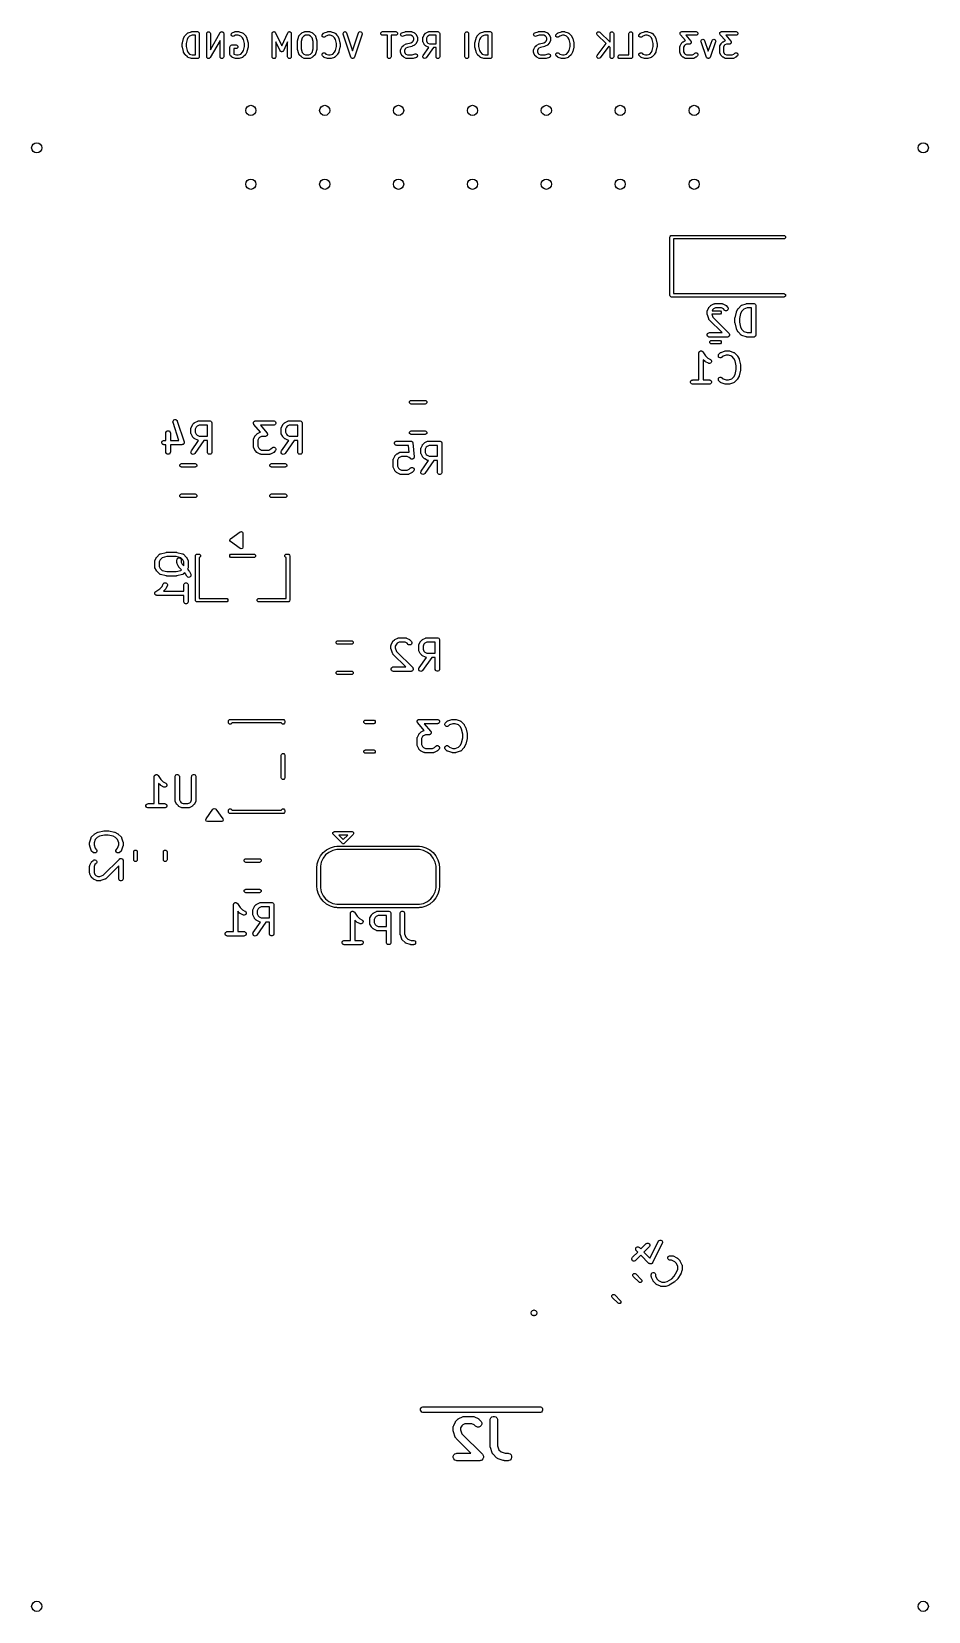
# Model space of a CAD drawing. Header units: inches. Extents: x -0.01 to 1.21, y 0 to 2.13.
import ezdxf

# ---------------------------------------------------------------- set-up
doc = ezdxf.new("R2010")
doc.units = ezdxf.units.IN
doc.header["$MEASUREMENT"] = 0
doc.layers.add('BLACK', color=250, linetype='CONTINUOUS')

msp = doc.modelspace()

# ---------------------------------------------------------------- linework, layer by layer
at = {"layer": 'BLACK', "linetype": 'CONTINUOUS'}
for p, q in [((0.1971, 2.119), (0.1972, 2.1193)), ((0.1971, 2.1145), (0.1971, 2.119)), ((0.1972, 2.1196), (0.1987, 2.1256)), ((0.1972, 2.1193), (0.1972, 2.1196)), ((0.1987, 2.1256), (0.1988, 2.1258)), ((0.1988, 2.1258), (0.1989, 2.1261)), ((0.1989, 2.1261), (0.2004, 2.1291)), ((0.2004, 2.1291), (0.2006, 2.1294)), ((0.2006, 2.1294), (0.2009, 2.1297)), ((0.2009, 2.1297), (0.2039, 2.1327)), ((0.2035, 2.1241), (0.2021, 2.1187)), ((0.2021, 2.1187), (0.2021, 2.1148)), ((0.2047, 2.1265), (0.2035, 2.1241)), ((0.2039, 2.1327), (0.204, 2.1328)), ((0.204, 2.1328), (0.2043, 2.133)), ((0.204, 2.1328), (0.204, 2.1328)), ((0.2043, 2.133), (0.2047, 2.1333)), ((0.2047, 2.1333), (0.2047, 2.1333)), ((0.2047, 2.1333), (0.2048, 2.1333)), ((0.207, 2.1288), (0.2047, 2.1265)), ((0.2048, 2.1333), (0.2093, 2.1348)), ((0.2105, 2.13), (0.207, 2.1288)), ((0.2093, 2.1348), (0.2097, 2.1349)), ((0.2097, 2.1349), (0.2101, 2.135)), ((0.2101, 2.135), (0.2176, 2.135)), ((0.2151, 2.13), (0.2105, 2.13)), ((0.2151, 2.1035), (0.2151, 2.13)), ((0.2176, 2.135), (0.2186, 2.1348)), ((0.2186, 2.1348), (0.2199, 2.1334)), ((0.2199, 2.1334), (0.2201, 2.1325)), ((0.2201, 2.1325), (0.2201, 2.101)), ((0.2301, 2.1325), (0.2303, 2.1334)), ((0.2301, 2.101), (0.2301, 2.1325)), ((0.2303, 2.1334), (0.2317, 2.1348)), ((0.2317, 2.1348), (0.2336, 2.1348)), ((0.2336, 2.1348), (0.2349, 2.1334)), ((0.2481, 2.123), (0.2348, 2.0997)), ((0.2349, 2.1334), (0.2351, 2.1325)), ((0.2351, 2.1104), (0.2485, 2.1337)), ((0.2351, 2.1325), (0.2351, 2.1104)), ((0.2481, 2.101), (0.2481, 2.123)), ((0.2485, 2.1337), (0.2491, 2.1344)), ((0.2491, 2.1344), (0.2494, 2.1345)), ((0.2494, 2.1345), (0.2497, 2.1348)), ((0.2497, 2.1348), (0.2503, 2.1348)), ((0.2503, 2.1348), (0.2509, 2.1349)), ((0.2509, 2.1349), (0.2512, 2.1348)), ((0.2512, 2.1348), (0.2516, 2.1348)), ((0.2516, 2.1348), (0.252, 2.1343)), ((0.252, 2.1343), (0.2526, 2.134)), ((0.2526, 2.134), (0.2527, 2.1337)), ((0.2527, 2.1337), (0.2529, 2.1334)), ((0.2529, 2.1334), (0.2531, 2.1325)), ((0.2531, 2.1325), (0.2531, 2.101)), ((0.2631, 2.1308), (0.2637, 2.1326)), ((0.264, 2.1291), (0.2631, 2.1308)), ((0.2637, 2.1326), (0.2645, 2.1332)), ((0.2658, 2.1285), (0.264, 2.1291)), ((0.2645, 2.1332), (0.2675, 2.1347)), ((0.2667, 2.1287), (0.2658, 2.1285)), ((0.2692, 2.13), (0.2667, 2.1287)), ((0.2675, 2.1347), (0.2676, 2.1347)), ((0.2676, 2.1347), (0.2677, 2.1348)), ((0.2677, 2.1348), (0.2681, 2.1348)), ((0.2681, 2.1348), (0.2684, 2.135)), ((0.2684, 2.135), (0.2685, 2.1349)), ((0.2685, 2.1349), (0.2686, 2.135)), ((0.2686, 2.135), (0.2731, 2.135)), ((0.2727, 2.13), (0.2692, 2.13)), ((0.2763, 2.1288), (0.2727, 2.13)), ((0.2731, 2.135), (0.2735, 2.1349)), ((0.2735, 2.1349), (0.2739, 2.1348)), ((0.2739, 2.1348), (0.2784, 2.1333)), ((0.2786, 2.1265), (0.2763, 2.1288)), ((0.2784, 2.1333), (0.2785, 2.1333)), ((0.2785, 2.1333), (0.2786, 2.1333)), ((0.2786, 2.1333), (0.2789, 2.133)), ((0.2798, 2.1241), (0.2786, 2.1265)), ((0.2789, 2.133), (0.2793, 2.1328)), ((0.2793, 2.1328), (0.2793, 2.1328)), ((0.2793, 2.1328), (0.2794, 2.1327)), ((0.2794, 2.1327), (0.2824, 2.1297)), ((0.2811, 2.1187), (0.2798, 2.1241)), ((0.2811, 2.1148), (0.2811, 2.1187)), ((0.2824, 2.1297), (0.2826, 2.1294)), ((0.2826, 2.1294), (0.2829, 2.1291)), ((0.2829, 2.1291), (0.2844, 2.1261)), ((0.2844, 2.1261), (0.2844, 2.1258)), ((0.2844, 2.1258), (0.2846, 2.1256)), ((0.2846, 2.1256), (0.286, 2.1196)), ((0.286, 2.1196), (0.2861, 2.1193)), ((0.2861, 2.1193), (0.2861, 2.119)), ((0.2861, 2.119), (0.2861, 2.1145)), ((0.3186, 2.1325), (0.3188, 2.1334)), ((0.3186, 2.101), (0.3186, 2.1325)), ((0.3188, 2.1334), (0.3191, 2.1337)), ((0.3191, 2.1337), (0.3193, 2.1341)), ((0.3193, 2.1341), (0.3198, 2.1344)), ((0.3198, 2.1344), (0.3202, 2.1348)), ((0.3202, 2.1348), (0.3206, 2.1348)), ((0.3206, 2.1348), (0.321, 2.135)), ((0.321, 2.135), (0.3215, 2.1348)), ((0.3215, 2.1348), (0.3221, 2.1348)), ((0.3221, 2.1348), (0.3224, 2.1345)), ((0.3224, 2.1345), (0.3228, 2.1343)), ((0.3228, 2.1343), (0.3234, 2.1335)), ((0.3234, 2.1335), (0.3316, 2.1159)), ((0.3294, 2.1089), (0.3236, 2.1212)), ((0.3236, 2.1212), (0.3236, 2.101)), ((0.3316, 2.1159), (0.3399, 2.1335)), ((0.3396, 2.1212), (0.3339, 2.1089)), ((0.3396, 2.101), (0.3396, 2.1212)), ((0.3399, 2.1335), (0.3404, 2.1343)), ((0.3404, 2.1343), (0.3408, 2.1345)), ((0.3408, 2.1345), (0.3412, 2.1348)), ((0.3412, 2.1348), (0.3417, 2.1348)), ((0.3417, 2.1348), (0.3422, 2.135)), ((0.3422, 2.135), (0.3426, 2.1348)), ((0.3426, 2.1348), (0.3431, 2.1348)), ((0.3431, 2.1348), (0.3435, 2.1344)), ((0.3435, 2.1344), (0.344, 2.1341)), ((0.344, 2.1341), (0.3441, 2.1337)), ((0.3441, 2.1337), (0.3444, 2.1334)), ((0.3444, 2.1334), (0.3446, 2.1325)), ((0.3446, 2.1325), (0.3446, 2.101)), ((0.3531, 2.122), (0.3532, 2.1223)), ((0.3531, 2.1115), (0.3531, 2.122)), ((0.3532, 2.1226), (0.3547, 2.1286)), ((0.3532, 2.1223), (0.3532, 2.1226)), ((0.3547, 2.1286), (0.3548, 2.1288)), ((0.3548, 2.1289), (0.355, 2.1292)), ((0.3548, 2.1288), (0.3548, 2.1289)), ((0.355, 2.1292), (0.3551, 2.1294)), ((0.3551, 2.1294), (0.3552, 2.1295)), ((0.3552, 2.1295), (0.3553, 2.1297)), ((0.3553, 2.1297), (0.3583, 2.1327)), ((0.3594, 2.1267), (0.3581, 2.1217)), ((0.3581, 2.1217), (0.3581, 2.1118)), ((0.3583, 2.1327), (0.3587, 2.133)), ((0.3587, 2.133), (0.359, 2.1332)), ((0.359, 2.1332), (0.362, 2.1347)), ((0.3616, 2.1289), (0.3594, 2.1267)), ((0.3637, 2.13), (0.3616, 2.1289)), ((0.362, 2.1347), (0.3621, 2.1347)), ((0.3621, 2.1347), (0.3622, 2.1348)), ((0.3622, 2.1348), (0.3626, 2.1348)), ((0.3626, 2.1348), (0.3629, 2.135)), ((0.3629, 2.135), (0.363, 2.1349)), ((0.363, 2.1349), (0.3631, 2.135)), ((0.3631, 2.135), (0.3691, 2.135)), ((0.3685, 2.13), (0.3637, 2.13)), ((0.3706, 2.1289), (0.3685, 2.13)), ((0.3691, 2.135), (0.3692, 2.1349)), ((0.3692, 2.1349), (0.3693, 2.135)), ((0.3693, 2.135), (0.3697, 2.1348)), ((0.3697, 2.1348), (0.3701, 2.1348)), ((0.3701, 2.1348), (0.3701, 2.1347)), ((0.3701, 2.1347), (0.3702, 2.1347)), ((0.3702, 2.1347), (0.3732, 2.1332)), ((0.3729, 2.1267), (0.3706, 2.1289)), ((0.3741, 2.1217), (0.3729, 2.1267)), ((0.3732, 2.1332), (0.3735, 2.133)), ((0.3735, 2.133), (0.3739, 2.1327)), ((0.3739, 2.1327), (0.3769, 2.1297)), ((0.3741, 2.1118), (0.3741, 2.1217)), ((0.3769, 2.1297), (0.377, 2.1295)), ((0.377, 2.1295), (0.3771, 2.1294)), ((0.3771, 2.1294), (0.3773, 2.1292)), ((0.3773, 2.1292), (0.3774, 2.1289)), ((0.3774, 2.1289), (0.3774, 2.1288)), ((0.3774, 2.1288), (0.3775, 2.1286)), ((0.3775, 2.1286), (0.379, 2.1226)), ((0.379, 2.1226), (0.3791, 2.1223)), ((0.3791, 2.1223), (0.3791, 2.122)), ((0.3791, 2.122), (0.3791, 2.1115)), ((0.3863, 2.1304), (0.3868, 2.1312)), ((0.3863, 2.1285), (0.3863, 2.1304)), ((0.3877, 2.1272), (0.3863, 2.1285)), ((0.3868, 2.1312), (0.3883, 2.1327)), ((0.3896, 2.1272), (0.3877, 2.1272)), ((0.3883, 2.1327), (0.3884, 2.1328)), ((0.3884, 2.1328), (0.3885, 2.1328)), ((0.3885, 2.1328), (0.3888, 2.133)), ((0.3888, 2.133), (0.3892, 2.1333)), ((0.3892, 2.1333), (0.3892, 2.1333)), ((0.3892, 2.1333), (0.3893, 2.1333)), ((0.3893, 2.1333), (0.3938, 2.1348)), ((0.3904, 2.1277), (0.3896, 2.1272)), ((0.3915, 2.1288), (0.3904, 2.1277)), ((0.395, 2.13), (0.3915, 2.1288)), ((0.3938, 2.1348), (0.3942, 2.1349)), ((0.3942, 2.1349), (0.3946, 2.135)), ((0.3946, 2.135), (0.3976, 2.135)), ((0.3972, 2.13), (0.395, 2.13)), ((0.4008, 2.1288), (0.3972, 2.13)), ((0.3976, 2.135), (0.398, 2.1349)), ((0.398, 2.1349), (0.3984, 2.1348)), ((0.3984, 2.1348), (0.4029, 2.1333)), ((0.4031, 2.1265), (0.4008, 2.1288)), ((0.4029, 2.1333), (0.403, 2.1333)), ((0.403, 2.1333), (0.4031, 2.1333)), ((0.4031, 2.1333), (0.4034, 2.133)), ((0.4043, 2.1241), (0.4031, 2.1265)), ((0.4034, 2.133), (0.4037, 2.1328)), ((0.4037, 2.1328), (0.4038, 2.1328)), ((0.4038, 2.1328), (0.4039, 2.1327)), ((0.4039, 2.1327), (0.4069, 2.1297)), ((0.4056, 2.1187), (0.4043, 2.1241)), ((0.4056, 2.1148), (0.4056, 2.1187)), ((0.4069, 2.1297), (0.4071, 2.1294)), ((0.4071, 2.1294), (0.4073, 2.1291)), ((0.4073, 2.1291), (0.4088, 2.1261)), ((0.4088, 2.1261), (0.4089, 2.1258)), ((0.4089, 2.1258), (0.409, 2.1256)), ((0.409, 2.1256), (0.4105, 2.1196)), ((0.4105, 2.1196), (0.4105, 2.1193)), ((0.4105, 2.1193), (0.4106, 2.119)), ((0.4106, 2.119), (0.4106, 2.1145)), ((0.4146, 2.1326), (0.4155, 2.1343)), ((0.4147, 2.1317), (0.4146, 2.1326)), ((0.4252, 2.1002), (0.4147, 2.1317)), ((0.4155, 2.1343), (0.4173, 2.135)), ((0.4173, 2.135), (0.419, 2.1341)), ((0.419, 2.1341), (0.4195, 2.1333)), ((0.4195, 2.1333), (0.4276, 2.1089)), ((0.4276, 2.1089), (0.4357, 2.1333)), ((0.4405, 2.1317), (0.43, 2.1002)), ((0.4357, 2.1333), (0.4362, 2.1341)), ((0.4362, 2.1341), (0.4379, 2.135)), ((0.4379, 2.135), (0.4397, 2.1343)), ((0.4397, 2.1343), (0.4406, 2.1326)), ((0.4406, 2.1326), (0.4405, 2.1317)), ((0.4658, 2.1334), (0.4671, 2.1348)), ((0.4658, 2.1315), (0.4658, 2.1334)), ((0.4671, 2.1302), (0.4658, 2.1315)), ((0.4671, 2.1348), (0.4681, 2.135)), ((0.4681, 2.13), (0.4671, 2.1302)), ((0.4681, 2.135), (0.4861, 2.135)), ((0.4746, 2.13), (0.4681, 2.13)), ((0.4746, 2.101), (0.4746, 2.13)), ((0.4861, 2.13), (0.4796, 2.13)), ((0.4796, 2.13), (0.4796, 2.101)), ((0.4861, 2.135), (0.4871, 2.1348)), ((0.4871, 2.1302), (0.4861, 2.13)), ((0.4871, 2.1348), (0.4884, 2.1334)), ((0.4884, 2.1315), (0.4871, 2.1302)), ((0.4884, 2.1334), (0.4884, 2.1315)), ((0.4926, 2.1311), (0.4935, 2.1328)), ((0.4932, 2.1293), (0.4926, 2.1311)), ((0.4949, 2.1285), (0.4932, 2.1293)), ((0.4935, 2.1328), (0.4943, 2.1333)), ((0.4943, 2.1333), (0.4988, 2.1348)), ((0.4959, 2.1286), (0.4949, 2.1285)), ((0.5, 2.13), (0.4959, 2.1286)), ((0.497, 2.1167), (0.5, 2.1182)), ((0.4988, 2.1348), (0.4992, 2.1349)), ((0.4992, 2.1349), (0.4996, 2.135)), ((0.4996, 2.135), (0.5071, 2.135)), ((0.5065, 2.13), (0.5, 2.13)), ((0.5, 2.1182), (0.5002, 2.1183)), ((0.5002, 2.1183), (0.5005, 2.1184)), ((0.5005, 2.1184), (0.5062, 2.1198)), ((0.5062, 2.1198), (0.5086, 2.121)), ((0.5086, 2.1289), (0.5065, 2.13)), ((0.5071, 2.135), (0.5072, 2.1349)), ((0.5072, 2.1349), (0.5073, 2.135)), ((0.5073, 2.135), (0.5077, 2.1348)), ((0.5077, 2.1348), (0.5081, 2.1348)), ((0.5081, 2.1348), (0.5081, 2.1347)), ((0.5081, 2.1347), (0.5082, 2.1347)), ((0.5082, 2.1347), (0.5112, 2.1332)), ((0.5095, 2.128), (0.5086, 2.1289)), ((0.5086, 2.121), (0.5095, 2.1219)), ((0.5106, 2.1259), (0.5095, 2.128)), ((0.5095, 2.1219), (0.5106, 2.1241)), ((0.5106, 2.1241), (0.5106, 2.1259)), ((0.5112, 2.1332), (0.5115, 2.133)), ((0.5115, 2.133), (0.5119, 2.1327)), ((0.5119, 2.1327), (0.5134, 2.1312)), ((0.5134, 2.1187), (0.5119, 2.1172)), ((0.5134, 2.1312), (0.5136, 2.1309)), ((0.5136, 2.119), (0.5134, 2.1187)), ((0.5136, 2.1309), (0.5138, 2.1306)), ((0.5138, 2.1193), (0.5136, 2.119)), ((0.5138, 2.1306), (0.5153, 2.1276)), ((0.5153, 2.1223), (0.5138, 2.1193)), ((0.5153, 2.1276), (0.5154, 2.1275)), ((0.5154, 2.1225), (0.5153, 2.1223)), ((0.5154, 2.1275), (0.5154, 2.1274)), ((0.5154, 2.1274), (0.5155, 2.127)), ((0.5155, 2.1229), (0.5154, 2.1225)), ((0.5154, 2.1225), (0.5154, 2.1225)), ((0.5155, 2.127), (0.5156, 2.1266)), ((0.5156, 2.1233), (0.5155, 2.1229)), ((0.5156, 2.1266), (0.5156, 2.1266)), ((0.5156, 2.1266), (0.5156, 2.1265)), ((0.5156, 2.1265), (0.5156, 2.1235)), ((0.5156, 2.1235), (0.5156, 2.1233)), ((0.5156, 2.1233), (0.5156, 2.1233)), ((0.5226, 2.1266), (0.5227, 2.127)), ((0.5226, 2.1265), (0.5226, 2.1266)), ((0.5226, 2.1266), (0.5226, 2.1266)), ((0.5226, 2.122), (0.5226, 2.1265)), ((0.5226, 2.1218), (0.5226, 2.122)), ((0.5227, 2.1214), (0.5226, 2.1218)), ((0.5226, 2.1218), (0.5226, 2.1218)), ((0.5227, 2.127), (0.5228, 2.1274)), ((0.5228, 2.121), (0.5227, 2.1214)), ((0.5228, 2.1275), (0.5229, 2.1276)), ((0.5228, 2.1274), (0.5228, 2.1275)), ((0.5229, 2.1208), (0.5228, 2.121)), ((0.5228, 2.121), (0.5228, 2.121)), ((0.5229, 2.1276), (0.5244, 2.1306)), ((0.5244, 2.1178), (0.5229, 2.1208)), ((0.5244, 2.1306), (0.5246, 2.1309)), ((0.5246, 2.1175), (0.5244, 2.1178)), ((0.5246, 2.1309), (0.5248, 2.1312)), ((0.5248, 2.1172), (0.5246, 2.1175)), ((0.5248, 2.1312), (0.5263, 2.1327)), ((0.5263, 2.1327), (0.5267, 2.133)), ((0.5267, 2.133), (0.527, 2.1332)), ((0.527, 2.1332), (0.53, 2.1347)), ((0.5286, 2.128), (0.5276, 2.1259)), ((0.5276, 2.1259), (0.5276, 2.1226)), ((0.5276, 2.1226), (0.5286, 2.1204)), ((0.5296, 2.1289), (0.5286, 2.128)), ((0.5286, 2.1204), (0.5296, 2.1195)), ((0.5317, 2.13), (0.5296, 2.1289)), ((0.5296, 2.1195), (0.5317, 2.1185)), ((0.53, 2.1347), (0.5301, 2.1347)), ((0.5301, 2.1347), (0.5301, 2.1348)), ((0.5301, 2.1348), (0.5305, 2.1348)), ((0.5305, 2.1348), (0.5309, 2.135)), ((0.5309, 2.135), (0.531, 2.1349)), ((0.531, 2.1349), (0.5311, 2.135)), ((0.5311, 2.135), (0.5431, 2.135)), ((0.5406, 2.13), (0.5317, 2.13)), ((0.5317, 2.1185), (0.5406, 2.1185)), ((0.5406, 2.1185), (0.5406, 2.13)), ((0.5431, 2.135), (0.544, 2.1348)), ((0.544, 2.1348), (0.5454, 2.1334)), ((0.5454, 2.1334), (0.5456, 2.1325)), ((0.5456, 2.1325), (0.5456, 2.101)), ((0.5796, 2.1325), (0.5798, 2.1334)), ((0.5796, 2.101), (0.5796, 2.1325)), ((0.5798, 2.1334), (0.5811, 2.1348)), ((0.5811, 2.1348), (0.583, 2.1348)), ((0.583, 2.1348), (0.5844, 2.1334)), ((0.5844, 2.1334), (0.5846, 2.1325)), ((0.5846, 2.1325), (0.5846, 2.101)), ((0.5931, 2.1193), (0.5932, 2.1196)), ((0.5931, 2.119), (0.5931, 2.1193)), ((0.5931, 2.1145), (0.5931, 2.119)), ((0.5932, 2.1196), (0.5947, 2.1256)), ((0.5947, 2.1256), (0.5948, 2.1258)), ((0.5948, 2.1261), (0.5963, 2.1291)), ((0.5948, 2.1258), (0.5948, 2.1261)), ((0.5963, 2.1291), (0.5966, 2.1294)), ((0.5966, 2.1294), (0.5968, 2.1297)), ((0.5968, 2.1297), (0.5998, 2.1327)), ((0.5994, 2.1241), (0.5981, 2.1187)), ((0.5981, 2.1187), (0.5981, 2.1148)), ((0.6006, 2.1265), (0.5994, 2.1241)), ((0.5998, 2.1327), (0.5999, 2.1328)), ((0.5999, 2.1328), (0.6003, 2.133)), ((0.5999, 2.1328), (0.5999, 2.1328)), ((0.6003, 2.133), (0.6006, 2.1333)), ((0.6006, 2.1333), (0.6007, 2.1333)), ((0.6029, 2.1288), (0.6006, 2.1265)), ((0.6007, 2.1333), (0.6008, 2.1333)), ((0.6008, 2.1333), (0.6053, 2.1348)), ((0.6065, 2.13), (0.6029, 2.1288)), ((0.6053, 2.1348), (0.6057, 2.1349)), ((0.6057, 2.1349), (0.6061, 2.135)), ((0.6061, 2.135), (0.6136, 2.135)), ((0.6111, 2.13), (0.6065, 2.13)), ((0.6111, 2.1035), (0.6111, 2.13)), ((0.6136, 2.135), (0.6145, 2.1348)), ((0.6145, 2.1348), (0.6159, 2.1334)), ((0.6159, 2.1334), (0.6161, 2.1325)), ((0.6161, 2.1325), (0.6161, 2.101)), ((0.6726, 2.1311), (0.6734, 2.1328)), ((0.6732, 2.1293), (0.6726, 2.1311)), ((0.6749, 2.1285), (0.6732, 2.1293)), ((0.6734, 2.1328), (0.6743, 2.1333)), ((0.6743, 2.1333), (0.6788, 2.1348)), ((0.6759, 2.1286), (0.6749, 2.1285)), ((0.68, 2.13), (0.6759, 2.1286)), ((0.677, 2.1167), (0.68, 2.1182)), ((0.6788, 2.1348), (0.6792, 2.1349)), ((0.6792, 2.1349), (0.6796, 2.135)), ((0.6796, 2.135), (0.6871, 2.135)), ((0.6865, 2.13), (0.68, 2.13)), ((0.68, 2.1182), (0.6802, 2.1183)), ((0.6802, 2.1183), (0.6805, 2.1184)), ((0.6805, 2.1184), (0.6862, 2.1198)), ((0.6862, 2.1198), (0.6886, 2.121)), ((0.6886, 2.1289), (0.6865, 2.13)), ((0.6871, 2.135), (0.6872, 2.1349)), ((0.6872, 2.1349), (0.6873, 2.135)), ((0.6873, 2.135), (0.6876, 2.1348)), ((0.6876, 2.1348), (0.688, 2.1348)), ((0.688, 2.1348), (0.6881, 2.1347)), ((0.6881, 2.1347), (0.6882, 2.1347)), ((0.6882, 2.1347), (0.6912, 2.1332)), ((0.6895, 2.128), (0.6886, 2.1289)), ((0.6886, 2.121), (0.6895, 2.1219)), ((0.6906, 2.1259), (0.6895, 2.128)), ((0.6895, 2.1219), (0.6906, 2.1241)), ((0.6906, 2.1241), (0.6906, 2.1259)), ((0.6912, 2.1332), (0.6915, 2.133)), ((0.6915, 2.133), (0.6918, 2.1327)), ((0.6918, 2.1327), (0.6933, 2.1312)), ((0.6933, 2.1187), (0.6918, 2.1172)), ((0.6933, 2.1312), (0.6936, 2.1309)), ((0.6936, 2.119), (0.6933, 2.1187)), ((0.6936, 2.1309), (0.6938, 2.1306)), ((0.6938, 2.1193), (0.6936, 2.119)), ((0.6938, 2.1306), (0.6953, 2.1276)), ((0.6953, 2.1223), (0.6938, 2.1193)), ((0.6953, 2.1276), (0.6953, 2.1275)), ((0.6953, 2.1275), (0.6954, 2.1274)), ((0.6954, 2.1225), (0.6953, 2.1225)), ((0.6953, 2.1225), (0.6953, 2.1223)), ((0.6954, 2.1274), (0.6955, 2.127)), ((0.6955, 2.1229), (0.6954, 2.1225)), ((0.6955, 2.127), (0.6956, 2.1266)), ((0.6956, 2.1266), (0.6955, 2.1266)), ((0.6955, 2.1266), (0.6956, 2.1265)), ((0.6956, 2.1235), (0.6955, 2.1233)), ((0.6955, 2.1233), (0.6956, 2.1233)), ((0.6956, 2.1233), (0.6955, 2.1229)), ((0.6956, 2.1265), (0.6956, 2.1235)), ((0.7028, 2.1304), (0.7033, 2.1312)), ((0.7028, 2.1285), (0.7028, 2.1304)), ((0.7041, 2.1272), (0.7028, 2.1285)), ((0.7033, 2.1312), (0.7048, 2.1327)), ((0.706, 2.1272), (0.7041, 2.1272)), ((0.7048, 2.1327), (0.7049, 2.1328)), ((0.7049, 2.1328), (0.7053, 2.133)), ((0.7049, 2.1328), (0.7049, 2.1328)), ((0.7053, 2.133), (0.7056, 2.1333)), ((0.7056, 2.1333), (0.7057, 2.1333)), ((0.7057, 2.1333), (0.7058, 2.1333)), ((0.7058, 2.1333), (0.7103, 2.1348)), ((0.7068, 2.1277), (0.706, 2.1272)), ((0.7079, 2.1288), (0.7068, 2.1277)), ((0.7115, 2.13), (0.7079, 2.1288)), ((0.7103, 2.1348), (0.7107, 2.1349)), ((0.7107, 2.1349), (0.7111, 2.135)), ((0.7111, 2.135), (0.7141, 2.135)), ((0.7137, 2.13), (0.7115, 2.13)), ((0.7172, 2.1288), (0.7137, 2.13)), ((0.7141, 2.135), (0.7145, 2.1349)), ((0.7145, 2.1349), (0.7149, 2.1348)), ((0.7149, 2.1348), (0.7194, 2.1333)), ((0.7195, 2.1265), (0.7172, 2.1288)), ((0.7194, 2.1333), (0.7195, 2.1333)), ((0.7195, 2.1333), (0.7195, 2.1333)), ((0.7195, 2.1333), (0.7199, 2.133)), ((0.7207, 2.1241), (0.7195, 2.1265)), ((0.7199, 2.133), (0.7202, 2.1328)), ((0.7202, 2.1328), (0.7202, 2.1328)), ((0.7202, 2.1328), (0.7203, 2.1327)), ((0.7203, 2.1327), (0.7233, 2.1297)), ((0.7221, 2.1187), (0.7207, 2.1241)), ((0.7221, 2.1148), (0.7221, 2.1187)), ((0.7233, 2.1297), (0.7236, 2.1294)), ((0.7236, 2.1294), (0.7238, 2.1291)), ((0.7238, 2.1291), (0.7253, 2.1261)), ((0.7253, 2.1261), (0.7254, 2.1258)), ((0.7254, 2.1258), (0.7255, 2.1256)), ((0.7255, 2.1256), (0.727, 2.1196)), ((0.727, 2.1196), (0.727, 2.1193)), ((0.727, 2.1193), (0.7271, 2.119)), ((0.7271, 2.119), (0.7271, 2.1145)), ((0.7583, 2.1334), (0.7596, 2.1348)), ((0.7583, 2.1315), (0.7583, 2.1334)), ((0.7588, 2.1307), (0.7583, 2.1315)), ((0.7586, 2.1025), (0.7708, 2.1187)), ((0.7708, 2.1187), (0.7588, 2.1307)), ((0.7596, 2.1348), (0.7615, 2.1348)), ((0.7615, 2.1348), (0.7623, 2.1342)), ((0.7623, 2.1342), (0.7761, 2.1205)), ((0.7761, 2.1325), (0.7763, 2.1334)), ((0.7761, 2.1205), (0.7761, 2.1325)), ((0.7763, 2.1334), (0.7776, 2.1348)), ((0.7776, 2.1348), (0.7795, 2.1348)), ((0.7795, 2.1348), (0.7809, 2.1334)), ((0.7809, 2.1334), (0.7811, 2.1325)), ((0.7811, 2.1325), (0.7811, 2.101)), ((0.8016, 2.1325), (0.8017, 2.1334)), ((0.8016, 2.1035), (0.8016, 2.1325)), ((0.8017, 2.1334), (0.8031, 2.1348)), ((0.8031, 2.1348), (0.805, 2.1348)), ((0.805, 2.1348), (0.8064, 2.1334)), ((0.8064, 2.1334), (0.8066, 2.1325)), ((0.8066, 2.1325), (0.8066, 2.101)), ((0.8152, 2.1304), (0.8158, 2.1312)), ((0.8152, 2.1285), (0.8152, 2.1304)), ((0.8166, 2.1272), (0.8152, 2.1285)), ((0.8158, 2.1312), (0.8173, 2.1327)), ((0.8185, 2.1272), (0.8166, 2.1272)), ((0.8173, 2.1327), (0.8174, 2.1328)), ((0.8174, 2.1328), (0.8178, 2.133)), ((0.8174, 2.1328), (0.8174, 2.1328)), ((0.8178, 2.133), (0.8181, 2.1333)), ((0.8181, 2.1333), (0.8182, 2.1333)), ((0.8182, 2.1333), (0.8183, 2.1333)), ((0.8183, 2.1333), (0.8228, 2.1348)), ((0.8193, 2.1277), (0.8185, 2.1272)), ((0.8204, 2.1288), (0.8193, 2.1277)), ((0.824, 2.13), (0.8204, 2.1288)), ((0.8228, 2.1348), (0.8232, 2.1349)), ((0.8232, 2.1349), (0.8236, 2.135)), ((0.8236, 2.135), (0.8266, 2.135)), ((0.8262, 2.13), (0.824, 2.13)), ((0.8297, 2.1288), (0.8262, 2.13)), ((0.8266, 2.135), (0.8269, 2.1349)), ((0.8269, 2.1349), (0.8273, 2.1348)), ((0.8273, 2.1348), (0.8318, 2.1333)), ((0.832, 2.1265), (0.8297, 2.1288)), ((0.8318, 2.1333), (0.832, 2.1333)), ((0.832, 2.1333), (0.832, 2.1333)), ((0.832, 2.1333), (0.8323, 2.133)), ((0.8332, 2.1241), (0.832, 2.1265)), ((0.8323, 2.133), (0.8327, 2.1328)), ((0.8327, 2.1328), (0.8327, 2.1328)), ((0.8327, 2.1328), (0.8328, 2.1327)), ((0.8328, 2.1327), (0.8358, 2.1297)), ((0.8346, 2.1187), (0.8332, 2.1241)), ((0.8346, 2.1148), (0.8346, 2.1187)), ((0.8358, 2.1297), (0.836, 2.1294)), ((0.836, 2.1294), (0.8363, 2.1291)), ((0.8363, 2.1291), (0.8378, 2.1261)), ((0.8378, 2.1261), (0.8379, 2.1258)), ((0.8379, 2.1258), (0.838, 2.1256)), ((0.838, 2.1256), (0.8395, 2.1196)), ((0.8395, 2.1196), (0.8395, 2.1193)), ((0.8395, 2.1193), (0.8396, 2.119)), ((0.8396, 2.119), (0.8396, 2.1145)), ((0.8707, 2.1334), (0.8708, 2.1335)), ((0.8707, 2.1325), (0.8707, 2.1334)), ((0.8707, 2.1317), (0.8707, 2.1325)), ((0.8707, 2.1316), (0.8707, 2.1317)), ((0.8707, 2.1315), (0.8707, 2.1316)), ((0.8708, 2.1314), (0.8707, 2.1315)), ((0.8708, 2.1336), (0.8715, 2.1341)), ((0.8708, 2.1335), (0.8708, 2.1336)), ((0.8712, 2.1308), (0.8708, 2.1314)), ((0.8708, 2.1156), (0.8723, 2.1186)), ((0.8782, 2.1228), (0.8712, 2.1308)), ((0.8715, 2.1341), (0.8721, 2.1348)), ((0.8721, 2.1348), (0.8722, 2.1348)), ((0.8722, 2.1348), (0.8723, 2.1348)), ((0.8723, 2.1348), (0.8724, 2.1348)), ((0.8723, 2.1186), (0.8726, 2.1189)), ((0.8724, 2.1348), (0.8731, 2.135)), ((0.8726, 2.1189), (0.8728, 2.1192)), ((0.8728, 2.1192), (0.8743, 2.1207)), ((0.8731, 2.135), (0.8925, 2.135)), ((0.8743, 2.1207), (0.8746, 2.121)), ((0.8746, 2.121), (0.8749, 2.1212)), ((0.8749, 2.1212), (0.8779, 2.1227)), ((0.8796, 2.118), (0.8775, 2.1169)), ((0.8779, 2.1227), (0.8781, 2.1227)), ((0.8781, 2.1227), (0.8781, 2.1228)), ((0.8781, 2.1228), (0.8782, 2.1228)), ((0.8925, 2.13), (0.8786, 2.13)), ((0.8786, 2.13), (0.8854, 2.1221)), ((0.8835, 2.118), (0.8796, 2.118)), ((0.8842, 2.1181), (0.8835, 2.118)), ((0.8844, 2.1181), (0.8842, 2.1181)), ((0.8845, 2.1182), (0.8844, 2.1181)), ((0.8844, 2.1181), (0.8844, 2.1181)), ((0.8851, 2.1188), (0.8845, 2.1182)), ((0.8858, 2.1194), (0.8851, 2.1188)), ((0.8854, 2.1221), (0.8858, 2.1215)), ((0.8858, 2.1215), (0.8859, 2.1214)), ((0.8859, 2.1195), (0.8858, 2.1194)), ((0.8858, 2.1194), (0.8858, 2.1194)), ((0.8859, 2.1214), (0.8859, 2.1214)), ((0.8859, 2.1214), (0.8859, 2.1213)), ((0.8859, 2.1213), (0.8859, 2.1204)), ((0.8859, 2.1204), (0.8859, 2.1195)), ((0.8925, 2.135), (0.8935, 2.1348)), ((0.8935, 2.1302), (0.8925, 2.13)), ((0.8935, 2.1348), (0.8949, 2.1334)), ((0.8949, 2.1315), (0.8935, 2.1302)), ((0.8949, 2.1334), (0.8949, 2.1315)), ((0.8991, 2.1221), (0.8999, 2.1238)), ((0.8992, 2.1211), (0.8991, 2.1221)), ((0.9067, 2.1001), (0.8992, 2.1211)), ((0.8999, 2.1238), (0.9017, 2.1245)), ((0.9017, 2.1245), (0.9034, 2.1236)), ((0.9034, 2.1236), (0.9039, 2.1228)), ((0.9039, 2.1228), (0.909, 2.1084)), ((0.909, 2.1084), (0.9142, 2.1228)), ((0.9189, 2.1211), (0.9114, 2.1001)), ((0.9142, 2.1228), (0.9147, 2.1236)), ((0.9147, 2.1236), (0.9164, 2.1245)), ((0.9164, 2.1245), (0.9182, 2.1238)), ((0.9182, 2.1238), (0.919, 2.1221)), ((0.919, 2.1221), (0.9189, 2.1211)), ((0.9247, 2.1334), (0.9248, 2.1335)), ((0.9247, 2.1325), (0.9247, 2.1334)), ((0.9247, 2.1317), (0.9247, 2.1325)), ((0.9247, 2.1316), (0.9247, 2.1317)), ((0.9247, 2.1315), (0.9247, 2.1316)), ((0.9248, 2.1314), (0.9247, 2.1315)), ((0.9248, 2.1336), (0.9255, 2.1341)), ((0.9248, 2.1335), (0.9248, 2.1336)), ((0.9252, 2.1308), (0.9248, 2.1314)), ((0.9248, 2.1156), (0.9263, 2.1186)), ((0.9322, 2.1228), (0.9252, 2.1308)), ((0.9255, 2.1341), (0.9261, 2.1348)), ((0.9261, 2.1348), (0.9262, 2.1348)), ((0.9262, 2.1348), (0.9262, 2.1348)), ((0.9262, 2.1348), (0.9263, 2.1348)), ((0.9263, 2.1348), (0.927, 2.135)), ((0.9263, 2.1186), (0.9266, 2.1189)), ((0.9266, 2.1189), (0.9268, 2.1192)), ((0.9268, 2.1192), (0.9283, 2.1207)), ((0.927, 2.135), (0.9465, 2.135)), ((0.9283, 2.1207), (0.9286, 2.121)), ((0.9286, 2.121), (0.9289, 2.1212)), ((0.9289, 2.1212), (0.9319, 2.1227)), ((0.9336, 2.118), (0.9315, 2.1169)), ((0.9319, 2.1227), (0.932, 2.1227)), ((0.932, 2.1227), (0.9321, 2.1228)), ((0.9321, 2.1228), (0.9322, 2.1228)), ((0.9465, 2.13), (0.9326, 2.13)), ((0.9326, 2.13), (0.9394, 2.1221)), ((0.9375, 2.118), (0.9336, 2.118)), ((0.9382, 2.1181), (0.9375, 2.118)), ((0.9383, 2.1181), (0.9382, 2.1181)), ((0.9384, 2.1181), (0.9383, 2.1181)), ((0.9385, 2.1182), (0.9384, 2.1181)), ((0.9391, 2.1188), (0.9385, 2.1182)), ((0.9398, 2.1194), (0.9391, 2.1188)), ((0.9394, 2.1221), (0.9398, 2.1215)), ((0.9398, 2.1215), (0.9399, 2.1214)), ((0.9399, 2.1195), (0.9398, 2.1194)), ((0.9398, 2.1194), (0.9398, 2.1194)), ((0.9399, 2.1214), (0.9399, 2.1214)), ((0.9399, 2.1214), (0.9399, 2.1213)), ((0.9399, 2.1213), (0.9399, 2.1204)), ((0.9399, 2.1204), (0.9399, 2.1195)), ((0.9465, 2.135), (0.9475, 2.1348)), ((0.9475, 2.1302), (0.9465, 2.13)), ((0.9475, 2.1348), (0.9489, 2.1334)), ((0.9489, 2.1315), (0.9475, 2.1302)), ((0.9489, 2.1334), (0.9489, 2.1315)), ((0.1972, 2.1142), (0.1971, 2.1145)), ((0.1972, 2.1139), (0.1972, 2.1142)), ((0.1987, 2.1079), (0.1972, 2.1139)), ((0.1988, 2.1076), (0.1987, 2.1079)), ((0.1989, 2.1073), (0.1988, 2.1076)), ((0.2004, 2.1043), (0.1989, 2.1073)), ((0.2006, 2.104), (0.2004, 2.1043)), ((0.2009, 2.1037), (0.2006, 2.104)), ((0.2039, 2.1007), (0.2009, 2.1037)), ((0.2021, 2.1148), (0.2035, 2.1093)), ((0.2035, 2.1093), (0.2047, 2.1069)), ((0.204, 2.1006), (0.2039, 2.1007)), ((0.2043, 2.1004), (0.204, 2.1006)), ((0.204, 2.1006), (0.204, 2.1006)), ((0.2047, 2.1002), (0.2043, 2.1004)), ((0.2047, 2.1069), (0.207, 2.1046)), ((0.2048, 2.1001), (0.2047, 2.1002)), ((0.2047, 2.1002), (0.2047, 2.1002)), ((0.2093, 2.0986), (0.2048, 2.1001)), ((0.207, 2.1046), (0.2105, 2.1035)), ((0.2097, 2.0985), (0.2093, 2.0986)), ((0.2101, 2.0985), (0.2097, 2.0985)), ((0.2176, 2.0985), (0.2101, 2.0985)), ((0.2105, 2.1035), (0.2151, 2.1035)), ((0.2186, 2.0987), (0.2176, 2.0985)), ((0.2199, 2.1), (0.2186, 2.0987)), ((0.2201, 2.101), (0.2199, 2.1)), ((0.2303, 2.1), (0.2301, 2.101)), ((0.2306, 2.0998), (0.2303, 2.1)), ((0.2307, 2.0994), (0.2306, 2.0998)), ((0.2312, 2.0991), (0.2307, 2.0994)), ((0.2317, 2.0987), (0.2312, 2.0991)), ((0.232, 2.0987), (0.2317, 2.0987)), ((0.2323, 2.0985), (0.232, 2.0987)), ((0.2329, 2.0987), (0.2323, 2.0985)), ((0.2336, 2.0987), (0.2329, 2.0987)), ((0.2338, 2.0989), (0.2336, 2.0987)), ((0.2342, 2.099), (0.2338, 2.0989)), ((0.2348, 2.0997), (0.2342, 2.099)), ((0.2483, 2.1), (0.2481, 2.101)), ((0.2497, 2.0987), (0.2483, 2.1)), ((0.2516, 2.0987), (0.2497, 2.0987)), ((0.2529, 2.1), (0.2516, 2.0987)), ((0.2531, 2.101), (0.2529, 2.1)), ((0.2616, 2.1145), (0.2618, 2.1154)), ((0.2616, 2.104), (0.2616, 2.1145)), ((0.2618, 2.103), (0.2616, 2.104)), ((0.2618, 2.1154), (0.2632, 2.1168)), ((0.2624, 2.1022), (0.2618, 2.103)), ((0.2639, 2.1007), (0.2624, 2.1022)), ((0.2632, 2.1168), (0.2641, 2.117)), ((0.264, 2.1006), (0.2639, 2.1007)), ((0.2643, 2.1004), (0.264, 2.1006)), ((0.264, 2.1006), (0.264, 2.1006)), ((0.2641, 2.117), (0.2701, 2.117)), ((0.2647, 2.1002), (0.2643, 2.1004)), ((0.2648, 2.1001), (0.2647, 2.1002)), ((0.2647, 2.1002), (0.2647, 2.1002)), ((0.2693, 2.0986), (0.2648, 2.1001)), ((0.2701, 2.112), (0.2666, 2.112)), ((0.2666, 2.112), (0.2666, 2.105)), ((0.2666, 2.105), (0.267, 2.1046)), ((0.267, 2.1046), (0.2705, 2.1035)), ((0.2697, 2.0985), (0.2693, 2.0986)), ((0.2701, 2.0985), (0.2697, 2.0985)), ((0.2701, 2.117), (0.2711, 2.1168)), ((0.2711, 2.1122), (0.2701, 2.112)), ((0.2731, 2.0985), (0.2701, 2.0985)), ((0.2705, 2.1035), (0.2727, 2.1035)), ((0.2711, 2.1168), (0.2724, 2.1154)), ((0.2724, 2.1135), (0.2711, 2.1122)), ((0.2724, 2.1154), (0.2724, 2.1135)), ((0.2727, 2.1035), (0.2763, 2.1046)), ((0.2735, 2.0985), (0.2731, 2.0985)), ((0.2739, 2.0986), (0.2735, 2.0985)), ((0.2784, 2.1001), (0.2739, 2.0986)), ((0.2763, 2.1046), (0.2786, 2.1069)), ((0.2785, 2.1002), (0.2784, 2.1001)), ((0.2786, 2.1002), (0.2785, 2.1002)), ((0.2786, 2.1069), (0.2798, 2.1093)), ((0.2789, 2.1004), (0.2786, 2.1002)), ((0.2793, 2.1006), (0.2789, 2.1004)), ((0.2794, 2.1007), (0.2793, 2.1006)), ((0.2793, 2.1006), (0.2793, 2.1006)), ((0.2824, 2.1037), (0.2794, 2.1007)), ((0.2798, 2.1093), (0.2811, 2.1148)), ((0.2826, 2.104), (0.2824, 2.1037)), ((0.2829, 2.1043), (0.2826, 2.104)), ((0.2844, 2.1073), (0.2829, 2.1043)), ((0.2846, 2.1079), (0.2844, 2.1076)), ((0.2844, 2.1076), (0.2844, 2.1073)), ((0.286, 2.1139), (0.2846, 2.1079)), ((0.2861, 2.1142), (0.286, 2.1139)), ((0.2861, 2.1145), (0.2861, 2.1142)), ((0.3188, 2.1), (0.3186, 2.101)), ((0.3202, 2.0987), (0.3188, 2.1)), ((0.3221, 2.0987), (0.3202, 2.0987)), ((0.3234, 2.1), (0.3221, 2.0987)), ((0.3236, 2.101), (0.3234, 2.1)), ((0.3297, 2.1084), (0.3294, 2.1089)), ((0.3298, 2.1083), (0.3297, 2.1084)), ((0.3298, 2.1082), (0.3298, 2.1083)), ((0.3299, 2.1081), (0.3298, 2.1082)), ((0.3307, 2.1078), (0.3299, 2.1081)), ((0.3315, 2.1075), (0.3307, 2.1078)), ((0.3316, 2.1075), (0.3315, 2.1075)), ((0.3317, 2.1075), (0.3316, 2.1075)), ((0.3325, 2.1078), (0.3317, 2.1075)), ((0.3333, 2.1081), (0.3325, 2.1078)), ((0.3334, 2.1082), (0.3333, 2.1081)), ((0.3335, 2.1083), (0.3334, 2.1082)), ((0.3339, 2.1089), (0.3335, 2.1084)), ((0.3335, 2.1084), (0.3335, 2.1083)), ((0.3398, 2.1), (0.3396, 2.101)), ((0.3412, 2.0987), (0.3398, 2.1)), ((0.3431, 2.0987), (0.3412, 2.0987)), ((0.3444, 2.1), (0.3431, 2.0987)), ((0.3446, 2.101), (0.3444, 2.1)), ((0.3532, 2.1112), (0.3531, 2.1115)), ((0.3532, 2.1109), (0.3532, 2.1112)), ((0.3547, 2.1049), (0.3532, 2.1109)), ((0.3548, 2.1046), (0.3547, 2.1049)), ((0.3548, 2.1045), (0.3548, 2.1046)), ((0.355, 2.1043), (0.3548, 2.1045)), ((0.3551, 2.104), (0.355, 2.1043)), ((0.3552, 2.1039), (0.3551, 2.104)), ((0.3553, 2.1037), (0.3552, 2.1039)), ((0.3583, 2.1007), (0.3553, 2.1037)), ((0.3581, 2.1118), (0.3594, 2.1067)), ((0.3587, 2.1005), (0.3583, 2.1007)), ((0.359, 2.1002), (0.3587, 2.1005)), ((0.362, 2.0987), (0.359, 2.1002)), ((0.3594, 2.1067), (0.3616, 2.1045)), ((0.3616, 2.1045), (0.3637, 2.1035)), ((0.3621, 2.0987), (0.362, 2.0987)), ((0.3622, 2.0987), (0.3621, 2.0987)), ((0.3626, 2.0986), (0.3622, 2.0987)), ((0.3629, 2.0985), (0.3626, 2.0986)), ((0.363, 2.0985), (0.3629, 2.0985)), ((0.3631, 2.0985), (0.363, 2.0985)), ((0.3691, 2.0985), (0.3631, 2.0985)), ((0.3637, 2.1035), (0.3685, 2.1035)), ((0.3685, 2.1035), (0.3706, 2.1045)), ((0.3692, 2.0985), (0.3691, 2.0985)), ((0.3693, 2.0985), (0.3692, 2.0985)), ((0.3697, 2.0986), (0.3693, 2.0985)), ((0.3701, 2.0987), (0.3697, 2.0986)), ((0.3702, 2.0987), (0.3701, 2.0987)), ((0.3701, 2.0987), (0.3701, 2.0987)), ((0.3732, 2.1002), (0.3702, 2.0987)), ((0.3706, 2.1045), (0.3729, 2.1067)), ((0.3729, 2.1067), (0.3741, 2.1118)), ((0.3735, 2.1005), (0.3732, 2.1002)), ((0.3739, 2.1007), (0.3735, 2.1005)), ((0.3769, 2.1037), (0.3739, 2.1007)), ((0.377, 2.1039), (0.3769, 2.1037)), ((0.3771, 2.104), (0.377, 2.1039)), ((0.3773, 2.1043), (0.3771, 2.104)), ((0.3774, 2.1045), (0.3773, 2.1043)), ((0.3775, 2.1049), (0.3774, 2.1046)), ((0.3774, 2.1046), (0.3774, 2.1045)), ((0.379, 2.1109), (0.3775, 2.1049)), ((0.3791, 2.1112), (0.379, 2.1109)), ((0.3791, 2.1115), (0.3791, 2.1112)), ((0.3863, 2.1049), (0.3877, 2.1063)), ((0.3863, 2.103), (0.3863, 2.1049)), ((0.3868, 2.1022), (0.3863, 2.103)), ((0.3883, 2.1007), (0.3868, 2.1022)), ((0.3877, 2.1063), (0.3896, 2.1063)), ((0.3884, 2.1006), (0.3883, 2.1007)), ((0.3885, 2.1006), (0.3884, 2.1006)), ((0.3888, 2.1004), (0.3885, 2.1006)), ((0.3892, 2.1002), (0.3888, 2.1004)), ((0.3893, 2.1001), (0.3892, 2.1002)), ((0.3892, 2.1002), (0.3892, 2.1002)), ((0.3938, 2.0986), (0.3893, 2.1001)), ((0.3896, 2.1063), (0.3904, 2.1057)), ((0.3904, 2.1057), (0.3915, 2.1046)), ((0.3915, 2.1046), (0.395, 2.1035)), ((0.3942, 2.0985), (0.3938, 2.0986)), ((0.3946, 2.0985), (0.3942, 2.0985)), ((0.3976, 2.0985), (0.3946, 2.0985)), ((0.395, 2.1035), (0.3972, 2.1035)), ((0.3972, 2.1035), (0.4008, 2.1046)), ((0.398, 2.0985), (0.3976, 2.0985)), ((0.3984, 2.0986), (0.398, 2.0985)), ((0.4029, 2.1001), (0.3984, 2.0986)), ((0.4008, 2.1046), (0.4031, 2.1069)), ((0.403, 2.1002), (0.4029, 2.1001)), ((0.4031, 2.1002), (0.403, 2.1002)), ((0.4031, 2.1069), (0.4043, 2.1093)), ((0.4034, 2.1004), (0.4031, 2.1002)), ((0.4037, 2.1006), (0.4034, 2.1004)), ((0.4038, 2.1006), (0.4037, 2.1006)), ((0.4039, 2.1007), (0.4038, 2.1006)), ((0.4069, 2.1037), (0.4039, 2.1007)), ((0.4043, 2.1093), (0.4056, 2.1148)), ((0.4071, 2.104), (0.4069, 2.1037)), ((0.4073, 2.1043), (0.4071, 2.104)), ((0.4088, 2.1073), (0.4073, 2.1043)), ((0.4089, 2.1076), (0.4088, 2.1073)), ((0.409, 2.1079), (0.4089, 2.1076)), ((0.4105, 2.1139), (0.409, 2.1079)), ((0.4106, 2.1145), (0.4105, 2.1142)), ((0.4105, 2.1142), (0.4105, 2.1139)), ((0.4257, 2.0993), (0.4252, 2.1002)), ((0.4259, 2.0992), (0.4257, 2.0993)), ((0.426, 2.0991), (0.4259, 2.0992)), ((0.4267, 2.0988), (0.426, 2.0991)), ((0.4274, 2.0985), (0.4267, 2.0988)), ((0.4276, 2.0985), (0.4274, 2.0985)), ((0.4278, 2.0985), (0.4276, 2.0985)), ((0.4285, 2.0988), (0.4278, 2.0985)), ((0.4292, 2.0991), (0.4285, 2.0988)), ((0.4293, 2.0992), (0.4292, 2.0991)), ((0.4295, 2.0993), (0.4293, 2.0992)), ((0.43, 2.1002), (0.4295, 2.0993)), ((0.4748, 2.1), (0.4746, 2.101)), ((0.4761, 2.0987), (0.4748, 2.1)), ((0.4781, 2.0987), (0.4761, 2.0987)), ((0.4794, 2.1), (0.4781, 2.0987)), ((0.4796, 2.101), (0.4794, 2.1)), ((0.4926, 2.1101), (0.4927, 2.1105)), ((0.4926, 2.11), (0.4926, 2.1101)), ((0.4926, 2.1101), (0.4926, 2.1101)), ((0.4926, 2.107), (0.4926, 2.11)), ((0.4926, 2.1068), (0.4926, 2.107)), ((0.4927, 2.1064), (0.4926, 2.1068)), ((0.4926, 2.1068), (0.4926, 2.1068)), ((0.4927, 2.1105), (0.4928, 2.1109)), ((0.4928, 2.106), (0.4927, 2.1064)), ((0.4928, 2.111), (0.4929, 2.1111)), ((0.4928, 2.1109), (0.4928, 2.111)), ((0.4929, 2.1058), (0.4928, 2.106)), ((0.4928, 2.106), (0.4928, 2.106)), ((0.4929, 2.1111), (0.4944, 2.1141)), ((0.4944, 2.1028), (0.4929, 2.1058)), ((0.4944, 2.1141), (0.4946, 2.1144)), ((0.4946, 2.1025), (0.4944, 2.1028)), ((0.4946, 2.1144), (0.4948, 2.1147)), ((0.4948, 2.1022), (0.4946, 2.1025)), ((0.4948, 2.1147), (0.4963, 2.1162)), ((0.4963, 2.1007), (0.4948, 2.1022)), ((0.4963, 2.1162), (0.4967, 2.1165)), ((0.4967, 2.1005), (0.4963, 2.1007)), ((0.4967, 2.1165), (0.497, 2.1167)), ((0.497, 2.1002), (0.4967, 2.1005)), ((0.5, 2.0987), (0.497, 2.1002)), ((0.4987, 2.1115), (0.4976, 2.1094)), ((0.4976, 2.1094), (0.4976, 2.1076)), ((0.4976, 2.1076), (0.4987, 2.1054)), ((0.4996, 2.1124), (0.4987, 2.1115)), ((0.4987, 2.1054), (0.4996, 2.1045)), ((0.502, 2.1136), (0.4996, 2.1124)), ((0.4996, 2.1045), (0.5017, 2.1035)), ((0.5001, 2.0987), (0.5, 2.0987)), ((0.5005, 2.0986), (0.5001, 2.0987)), ((0.5001, 2.0987), (0.5001, 2.0987)), ((0.5009, 2.0985), (0.5005, 2.0986)), ((0.501, 2.0985), (0.5009, 2.0985)), ((0.5011, 2.0985), (0.501, 2.0985)), ((0.5086, 2.0985), (0.5011, 2.0985)), ((0.5017, 2.1035), (0.5082, 2.1035)), ((0.5077, 2.115), (0.502, 2.1136)), ((0.508, 2.1152), (0.5077, 2.115)), ((0.5082, 2.1152), (0.508, 2.1152)), ((0.5112, 2.1167), (0.5082, 2.1152)), ((0.5082, 2.1035), (0.5123, 2.1048)), ((0.509, 2.0985), (0.5086, 2.0985)), ((0.5094, 2.0986), (0.509, 2.0985)), ((0.5139, 2.1001), (0.5094, 2.0986)), ((0.5115, 2.117), (0.5112, 2.1167)), ((0.5119, 2.1172), (0.5115, 2.117)), ((0.5123, 2.1048), (0.5133, 2.105)), ((0.5133, 2.105), (0.515, 2.1041)), ((0.5147, 2.1006), (0.5139, 2.1001)), ((0.5156, 2.1023), (0.5147, 2.1006)), ((0.515, 2.1041), (0.5156, 2.1023)), ((0.5227, 2.1015), (0.523, 2.1024)), ((0.523, 2.0996), (0.5227, 2.1015)), ((0.523, 2.1024), (0.5308, 2.1135)), ((0.5246, 2.0985), (0.523, 2.0996)), ((0.5264, 2.0989), (0.5246, 2.0985)), ((0.5263, 2.1157), (0.5248, 2.1172)), ((0.5267, 2.1155), (0.5263, 2.1157)), ((0.5271, 2.0995), (0.5264, 2.0989)), ((0.527, 2.1152), (0.5267, 2.1155)), ((0.53, 2.1137), (0.527, 2.1152)), ((0.5369, 2.1135), (0.5271, 2.0995)), ((0.5301, 2.1137), (0.53, 2.1137)), ((0.5305, 2.1136), (0.5301, 2.1137)), ((0.5301, 2.1137), (0.5301, 2.1137)), ((0.5308, 2.1135), (0.5305, 2.1136)), ((0.5406, 2.1135), (0.5369, 2.1135)), ((0.5406, 2.101), (0.5406, 2.1135)), ((0.5408, 2.1), (0.5406, 2.101)), ((0.5421, 2.0987), (0.5408, 2.1)), ((0.544, 2.0987), (0.5421, 2.0987)), ((0.5454, 2.1), (0.544, 2.0987)), ((0.5456, 2.101), (0.5454, 2.1)), ((0.5798, 2.1), (0.5796, 2.101)), ((0.5811, 2.0987), (0.5798, 2.1)), ((0.583, 2.0987), (0.5811, 2.0987)), ((0.5844, 2.1), (0.583, 2.0987)), ((0.5846, 2.101), (0.5844, 2.1)), ((0.5931, 2.1142), (0.5931, 2.1145)), ((0.5932, 2.1139), (0.5931, 2.1142)), ((0.5947, 2.1079), (0.5932, 2.1139)), ((0.5948, 2.1076), (0.5947, 2.1079)), ((0.5948, 2.1073), (0.5948, 2.1076)), ((0.5963, 2.1043), (0.5948, 2.1073)), ((0.5966, 2.104), (0.5963, 2.1043)), ((0.5968, 2.1037), (0.5966, 2.104)), ((0.5998, 2.1007), (0.5968, 2.1037)), ((0.5981, 2.1148), (0.5994, 2.1093)), ((0.5994, 2.1093), (0.6006, 2.1069)), ((0.5999, 2.1006), (0.5998, 2.1007)), ((0.6003, 2.1004), (0.5999, 2.1006)), ((0.5999, 2.1006), (0.5999, 2.1006)), ((0.6006, 2.1002), (0.6003, 2.1004)), ((0.6006, 2.1069), (0.6029, 2.1046)), ((0.6007, 2.1002), (0.6006, 2.1002)), ((0.6008, 2.1001), (0.6007, 2.1002)), ((0.6053, 2.0986), (0.6008, 2.1001)), ((0.6029, 2.1046), (0.6065, 2.1035)), ((0.6057, 2.0985), (0.6053, 2.0986)), ((0.6061, 2.0985), (0.6057, 2.0985)), ((0.6136, 2.0985), (0.6061, 2.0985)), ((0.6065, 2.1035), (0.6111, 2.1035)), ((0.6145, 2.0987), (0.6136, 2.0985)), ((0.6159, 2.1), (0.6145, 2.0987)), ((0.6161, 2.101), (0.6159, 2.1)), ((0.6726, 2.1101), (0.6727, 2.1105)), ((0.6726, 2.11), (0.6726, 2.1101)), ((0.6726, 2.1101), (0.6726, 2.1101)), ((0.6726, 2.107), (0.6726, 2.11)), ((0.6726, 2.1068), (0.6726, 2.107)), ((0.6727, 2.1064), (0.6726, 2.1068)), ((0.6726, 2.1068), (0.6726, 2.1068)), ((0.6727, 2.1105), (0.6728, 2.1109)), ((0.6728, 2.106), (0.6727, 2.1064)), ((0.6728, 2.1111), (0.6743, 2.1141)), ((0.6728, 2.111), (0.6728, 2.1111)), ((0.6728, 2.1109), (0.6728, 2.111)), ((0.6728, 2.1058), (0.6728, 2.106)), ((0.6728, 2.106), (0.6728, 2.106)), ((0.6743, 2.1028), (0.6728, 2.1058)), ((0.6743, 2.1141), (0.6746, 2.1144)), ((0.6746, 2.1025), (0.6743, 2.1028)), ((0.6746, 2.1144), (0.6748, 2.1147)), ((0.6748, 2.1022), (0.6746, 2.1025)), ((0.6748, 2.1147), (0.6763, 2.1162)), ((0.6763, 2.1007), (0.6748, 2.1022)), ((0.6763, 2.1162), (0.6766, 2.1165)), ((0.6766, 2.1005), (0.6763, 2.1007)), ((0.6766, 2.1165), (0.677, 2.1167)), ((0.677, 2.1002), (0.6766, 2.1005)), ((0.68, 2.0987), (0.677, 2.1002)), ((0.6786, 2.1115), (0.6776, 2.1094)), ((0.6776, 2.1094), (0.6776, 2.1076)), ((0.6776, 2.1076), (0.6786, 2.1054)), ((0.6796, 2.1124), (0.6786, 2.1115)), ((0.6786, 2.1054), (0.6796, 2.1045)), ((0.6819, 2.1136), (0.6796, 2.1124)), ((0.6796, 2.1045), (0.6817, 2.1035)), ((0.6801, 2.0987), (0.68, 2.0987)), ((0.6805, 2.0986), (0.6801, 2.0987)), ((0.6801, 2.0987), (0.6801, 2.0987)), ((0.6809, 2.0985), (0.6805, 2.0986)), ((0.681, 2.0985), (0.6809, 2.0985)), ((0.6811, 2.0985), (0.681, 2.0985)), ((0.6886, 2.0985), (0.6811, 2.0985)), ((0.6817, 2.1035), (0.6882, 2.1035)), ((0.6877, 2.115), (0.6819, 2.1136)), ((0.6879, 2.1152), (0.6877, 2.115)), ((0.6882, 2.1152), (0.6879, 2.1152)), ((0.6912, 2.1167), (0.6882, 2.1152)), ((0.6882, 2.1035), (0.6923, 2.1048)), ((0.689, 2.0985), (0.6886, 2.0985)), ((0.6894, 2.0986), (0.689, 2.0985)), ((0.6939, 2.1001), (0.6894, 2.0986)), ((0.6915, 2.117), (0.6912, 2.1167)), ((0.6918, 2.1172), (0.6915, 2.117)), ((0.6923, 2.1048), (0.6933, 2.105)), ((0.6933, 2.105), (0.695, 2.1041)), ((0.6947, 2.1006), (0.6939, 2.1001)), ((0.6956, 2.1023), (0.6947, 2.1006)), ((0.695, 2.1041), (0.6956, 2.1023)), ((0.7028, 2.1049), (0.7041, 2.1063)), ((0.7028, 2.103), (0.7028, 2.1049)), ((0.7033, 2.1022), (0.7028, 2.103)), ((0.7048, 2.1007), (0.7033, 2.1022)), ((0.7041, 2.1063), (0.706, 2.1063)), ((0.7049, 2.1006), (0.7048, 2.1007)), ((0.7053, 2.1004), (0.7049, 2.1006)), ((0.7049, 2.1006), (0.7049, 2.1006)), ((0.7056, 2.1002), (0.7053, 2.1004)), ((0.7057, 2.1002), (0.7056, 2.1002)), ((0.7058, 2.1001), (0.7057, 2.1002)), ((0.7103, 2.0986), (0.7058, 2.1001)), ((0.706, 2.1063), (0.7068, 2.1057)), ((0.7068, 2.1057), (0.7079, 2.1046)), ((0.7079, 2.1046), (0.7115, 2.1035)), ((0.7107, 2.0985), (0.7103, 2.0986)), ((0.7111, 2.0985), (0.7107, 2.0985)), ((0.7141, 2.0985), (0.7111, 2.0985)), ((0.7115, 2.1035), (0.7137, 2.1035)), ((0.7137, 2.1035), (0.7172, 2.1046)), ((0.7145, 2.0985), (0.7141, 2.0985)), ((0.7149, 2.0986), (0.7145, 2.0985)), ((0.7194, 2.1001), (0.7149, 2.0986)), ((0.7172, 2.1046), (0.7195, 2.1069)), ((0.7195, 2.1002), (0.7194, 2.1001)), ((0.7195, 2.1069), (0.7207, 2.1093)), ((0.7199, 2.1004), (0.7195, 2.1002)), ((0.7195, 2.1002), (0.7195, 2.1002)), ((0.7202, 2.1006), (0.7199, 2.1004)), ((0.7203, 2.1007), (0.7202, 2.1006)), ((0.7202, 2.1006), (0.7202, 2.1006)), ((0.7233, 2.1037), (0.7203, 2.1007)), ((0.7207, 2.1093), (0.7221, 2.1148)), ((0.7236, 2.104), (0.7233, 2.1037)), ((0.7238, 2.1043), (0.7236, 2.104)), ((0.7253, 2.1073), (0.7238, 2.1043)), ((0.7254, 2.1076), (0.7253, 2.1073)), ((0.7255, 2.1079), (0.7254, 2.1076)), ((0.727, 2.1139), (0.7255, 2.1079)), ((0.7271, 2.1145), (0.727, 2.1142)), ((0.727, 2.1142), (0.727, 2.1139)), ((0.7581, 2.1016), (0.7586, 2.1025)), ((0.7584, 2.0997), (0.7581, 2.1016)), ((0.7599, 2.0985), (0.7584, 2.0997)), ((0.7618, 2.0988), (0.7599, 2.0985)), ((0.7626, 2.0995), (0.7618, 2.0988)), ((0.7743, 2.1152), (0.7626, 2.0995)), ((0.7761, 2.1134), (0.7743, 2.1152)), ((0.7761, 2.101), (0.7761, 2.1134)), ((0.7763, 2.1), (0.7761, 2.101)), ((0.7776, 2.0987), (0.7763, 2.1)), ((0.7795, 2.0987), (0.7776, 2.0987)), ((0.7809, 2.1), (0.7795, 2.0987)), ((0.7811, 2.101), (0.7809, 2.1)), ((0.7868, 2.1019), (0.7881, 2.1033)), ((0.7868, 2.1), (0.7868, 2.1019)), ((0.7881, 2.0987), (0.7868, 2.1)), ((0.7881, 2.1033), (0.7891, 2.1035)), ((0.7891, 2.0985), (0.7881, 2.0987)), ((0.7891, 2.1035), (0.8016, 2.1035)), ((0.8041, 2.0985), (0.7891, 2.0985)), ((0.805, 2.0987), (0.8041, 2.0985)), ((0.8064, 2.1), (0.805, 2.0987)), ((0.8066, 2.101), (0.8064, 2.1)), ((0.8152, 2.1049), (0.8166, 2.1063)), ((0.8152, 2.103), (0.8152, 2.1049)), ((0.8158, 2.1022), (0.8152, 2.103)), ((0.8173, 2.1007), (0.8158, 2.1022)), ((0.8166, 2.1063), (0.8185, 2.1063)), ((0.8174, 2.1006), (0.8173, 2.1007)), ((0.8178, 2.1004), (0.8174, 2.1006)), ((0.8174, 2.1006), (0.8174, 2.1006)), ((0.8181, 2.1002), (0.8178, 2.1004)), ((0.8182, 2.1002), (0.8181, 2.1002)), ((0.8183, 2.1001), (0.8182, 2.1002)), ((0.8228, 2.0986), (0.8183, 2.1001)), ((0.8185, 2.1063), (0.8193, 2.1057)), ((0.8193, 2.1057), (0.8204, 2.1046)), ((0.8204, 2.1046), (0.824, 2.1035)), ((0.8232, 2.0985), (0.8228, 2.0986)), ((0.8236, 2.0985), (0.8232, 2.0985)), ((0.8266, 2.0985), (0.8236, 2.0985)), ((0.824, 2.1035), (0.8262, 2.1035)), ((0.8262, 2.1035), (0.8297, 2.1046)), ((0.8269, 2.0985), (0.8266, 2.0985)), ((0.8273, 2.0986), (0.8269, 2.0985)), ((0.8318, 2.1001), (0.8273, 2.0986)), ((0.8297, 2.1046), (0.832, 2.1069)), ((0.832, 2.1002), (0.8318, 2.1001)), ((0.832, 2.1069), (0.8332, 2.1093)), ((0.8323, 2.1004), (0.832, 2.1002)), ((0.832, 2.1002), (0.832, 2.1002)), ((0.8327, 2.1006), (0.8323, 2.1004)), ((0.8328, 2.1007), (0.8327, 2.1006)), ((0.8327, 2.1006), (0.8327, 2.1006)), ((0.8358, 2.1037), (0.8328, 2.1007)), ((0.8332, 2.1093), (0.8346, 2.1148)), ((0.836, 2.104), (0.8358, 2.1037)), ((0.8363, 2.1043), (0.836, 2.104)), ((0.8378, 2.1073), (0.8363, 2.1043)), ((0.8379, 2.1076), (0.8378, 2.1073)), ((0.838, 2.1079), (0.8379, 2.1076)), ((0.8395, 2.1139), (0.838, 2.1079)), ((0.8396, 2.1145), (0.8395, 2.1142)), ((0.8395, 2.1142), (0.8395, 2.1139)), ((0.8706, 2.1146), (0.8707, 2.115)), ((0.8706, 2.1145), (0.8706, 2.1146)), ((0.8706, 2.1146), (0.8706, 2.1146)), ((0.8706, 2.107), (0.8706, 2.1145)), ((0.8706, 2.1068), (0.8706, 2.107)), ((0.8707, 2.1064), (0.8706, 2.1068)), ((0.8706, 2.1068), (0.8706, 2.1068)), ((0.8707, 2.1154), (0.8708, 2.1155)), ((0.8707, 2.115), (0.8707, 2.1154)), ((0.8707, 2.106), (0.8707, 2.1064)), ((0.8708, 2.106), (0.8707, 2.106)), ((0.8708, 2.1155), (0.8708, 2.1156)), ((0.8708, 2.1058), (0.8708, 2.106)), ((0.8723, 2.1028), (0.8708, 2.1058)), ((0.8726, 2.1025), (0.8723, 2.1028)), ((0.8728, 2.1022), (0.8726, 2.1025)), ((0.8743, 2.1007), (0.8728, 2.1022)), ((0.8746, 2.1005), (0.8743, 2.1007)), ((0.8749, 2.1002), (0.8746, 2.1005)), ((0.8779, 2.0987), (0.8749, 2.1002)), ((0.8766, 2.116), (0.8756, 2.1139)), ((0.8756, 2.1139), (0.8756, 2.1076)), ((0.8756, 2.1076), (0.8766, 2.1054)), ((0.8775, 2.1169), (0.8766, 2.116)), ((0.8766, 2.1054), (0.8775, 2.1045)), ((0.8775, 2.1045), (0.8796, 2.1035)), ((0.8781, 2.0987), (0.8779, 2.0987)), ((0.8785, 2.0986), (0.8781, 2.0987)), ((0.8781, 2.0987), (0.8781, 2.0987)), ((0.8789, 2.0985), (0.8785, 2.0986)), ((0.8791, 2.0985), (0.8789, 2.0985)), ((0.8789, 2.0985), (0.8789, 2.0985)), ((0.888, 2.0985), (0.8791, 2.0985)), ((0.8796, 2.1035), (0.8875, 2.1035)), ((0.8875, 2.1035), (0.8896, 2.1045)), ((0.8882, 2.0985), (0.888, 2.0985)), ((0.8886, 2.0986), (0.8882, 2.0985)), ((0.8882, 2.0985), (0.8882, 2.0985)), ((0.889, 2.0987), (0.8886, 2.0986)), ((0.8892, 2.0987), (0.889, 2.0987)), ((0.889, 2.0987), (0.889, 2.0987)), ((0.8922, 2.1002), (0.8892, 2.0987)), ((0.8896, 2.1045), (0.8908, 2.1057)), ((0.8908, 2.1057), (0.8916, 2.1063)), ((0.8916, 2.1063), (0.8935, 2.1063)), ((0.8925, 2.1005), (0.8922, 2.1002)), ((0.8928, 2.1007), (0.8925, 2.1005)), ((0.8943, 2.1022), (0.8928, 2.1007)), ((0.8935, 2.1063), (0.8949, 2.1049)), ((0.8949, 2.103), (0.8943, 2.1022)), ((0.8949, 2.1049), (0.8949, 2.103)), ((0.9072, 2.0993), (0.9067, 2.1001)), ((0.9073, 2.0992), (0.9072, 2.0993)), ((0.9074, 2.0991), (0.9073, 2.0992)), ((0.9082, 2.0988), (0.9074, 2.0991)), ((0.9089, 2.0985), (0.9082, 2.0988)), ((0.909, 2.0985), (0.9089, 2.0985)), ((0.9092, 2.0985), (0.909, 2.0985)), ((0.9099, 2.0988), (0.9092, 2.0985)), ((0.9107, 2.0991), (0.9099, 2.0988)), ((0.9108, 2.0992), (0.9107, 2.0991)), ((0.9109, 2.0993), (0.9108, 2.0992)), ((0.9114, 2.1001), (0.9109, 2.0993)), ((0.9245, 2.1145), (0.9246, 2.1146)), ((0.9245, 2.107), (0.9245, 2.1145)), ((0.9246, 2.1068), (0.9245, 2.107)), ((0.9246, 2.1146), (0.9247, 2.115)), ((0.9246, 2.1146), (0.9246, 2.1146)), ((0.9247, 2.1064), (0.9246, 2.1068)), ((0.9246, 2.1068), (0.9246, 2.1068)), ((0.9247, 2.1154), (0.9248, 2.1155)), ((0.9247, 2.115), (0.9247, 2.1154)), ((0.9247, 2.106), (0.9247, 2.1064)), ((0.9248, 2.106), (0.9247, 2.106)), ((0.9248, 2.1155), (0.9248, 2.1156)), ((0.9248, 2.1058), (0.9248, 2.106)), ((0.9263, 2.1028), (0.9248, 2.1058)), ((0.9266, 2.1025), (0.9263, 2.1028)), ((0.9268, 2.1022), (0.9266, 2.1025)), ((0.9283, 2.1007), (0.9268, 2.1022)), ((0.9286, 2.1005), (0.9283, 2.1007)), ((0.9289, 2.1002), (0.9286, 2.1005)), ((0.9319, 2.0987), (0.9289, 2.1002)), ((0.9306, 2.116), (0.9295, 2.1139)), ((0.9295, 2.1139), (0.9295, 2.1076)), ((0.9295, 2.1076), (0.9306, 2.1054)), ((0.9315, 2.1169), (0.9306, 2.116)), ((0.9306, 2.1054), (0.9315, 2.1045)), ((0.9315, 2.1045), (0.9336, 2.1035)), ((0.932, 2.0987), (0.9319, 2.0987)), ((0.9321, 2.0987), (0.932, 2.0987)), ((0.9325, 2.0986), (0.9321, 2.0987)), ((0.9329, 2.0985), (0.9325, 2.0986)), ((0.933, 2.0985), (0.9329, 2.0985)), ((0.9329, 2.0985), (0.9329, 2.0985)), ((0.942, 2.0985), (0.933, 2.0985)), ((0.9336, 2.1035), (0.9415, 2.1035)), ((0.9415, 2.1035), (0.9436, 2.1045)), ((0.9422, 2.0985), (0.942, 2.0985)), ((0.9426, 2.0986), (0.9422, 2.0985)), ((0.9422, 2.0985), (0.9422, 2.0985)), ((0.943, 2.0987), (0.9426, 2.0986)), ((0.9432, 2.0987), (0.943, 2.0987)), ((0.943, 2.0987), (0.943, 2.0987)), ((0.9462, 2.1002), (0.9432, 2.0987)), ((0.9436, 2.1045), (0.9448, 2.1057)), ((0.9448, 2.1057), (0.9456, 2.1063)), ((0.9456, 2.1063), (0.9475, 2.1063)), ((0.9465, 2.1005), (0.9462, 2.1002)), ((0.9468, 2.1007), (0.9465, 2.1005)), ((0.9483, 2.1022), (0.9468, 2.1007)), ((0.9475, 2.1063), (0.9489, 2.1049)), ((0.9489, 2.103), (0.9483, 2.1022)), ((0.9489, 2.1049), (0.9489, 2.103)), ((0.8571, 1.8567), (0.8573, 1.8576)), ((0.8571, 1.778), (0.8571, 1.8567)), ((0.8573, 1.8576), (0.8585, 1.8589)), ((0.8585, 1.8589), (0.8594, 1.8591)), ((0.8594, 1.8591), (1.0114, 1.8591)), ((1.0114, 1.8543), (0.8618, 1.8543)), ((0.8618, 1.8543), (0.8618, 1.7803)), ((1.0114, 1.8591), (1.0123, 1.8589)), ((1.0123, 1.8545), (1.0114, 1.8543)), ((1.0123, 1.8589), (1.0136, 1.8576)), ((1.0136, 1.8558), (1.0123, 1.8545)), ((1.0136, 1.8576), (1.0136, 1.8558)), ((0.8573, 1.777), (0.8571, 1.778)), ((0.8585, 1.7758), (0.8573, 1.777)), ((0.8594, 1.7756), (0.8585, 1.7758)), ((1.0114, 1.7756), (0.8594, 1.7756)), ((0.8618, 1.7803), (1.0114, 1.7803)), ((1.0114, 1.7803), (1.0123, 1.7801)), ((1.0123, 1.7758), (1.0114, 1.7756)), ((1.0123, 1.7801), (1.0136, 1.7789)), ((1.0136, 1.777), (1.0123, 1.7758)), ((1.0136, 1.7789), (1.0136, 1.777)), ((0.9076, 1.7569), (0.9077, 1.757)), ((0.9076, 1.7563), (0.9076, 1.7569)), ((0.9076, 1.7525), (0.9076, 1.7563)), ((0.9077, 1.7571), (0.9079, 1.7576)), ((0.9077, 1.757), (0.9077, 1.7571)), ((0.9079, 1.7576), (0.9098, 1.7614)), ((0.9098, 1.7614), (0.9099, 1.7616)), ((0.9099, 1.7617), (0.91, 1.7618)), ((0.9099, 1.7616), (0.9099, 1.7617)), ((0.91, 1.7618), (0.9101, 1.7618)), ((0.9101, 1.7619), (0.9103, 1.7621)), ((0.9101, 1.7618), (0.9101, 1.7619)), ((0.9103, 1.7621), (0.9122, 1.764)), ((0.9122, 1.764), (0.9124, 1.7642)), ((0.9124, 1.7642), (0.9125, 1.7642)), ((0.9125, 1.7642), (0.9126, 1.7643)), ((0.9126, 1.7643), (0.9126, 1.7644)), ((0.9126, 1.7644), (0.9127, 1.7644)), ((0.9127, 1.7644), (0.913, 1.7646)), ((0.913, 1.7646), (0.9167, 1.7664)), ((0.9148, 1.7583), (0.9142, 1.7571)), ((0.9142, 1.7571), (0.9244, 1.7571)), ((0.916, 1.7595), (0.9148, 1.7583)), ((0.9187, 1.7608), (0.916, 1.7595)), ((0.9167, 1.7664), (0.9172, 1.7666)), ((0.9172, 1.7666), (0.9173, 1.7666)), ((0.9173, 1.7666), (0.9174, 1.7667)), ((0.9174, 1.7667), (0.918, 1.7667)), ((0.918, 1.7667), (0.9274, 1.7667)), ((0.9267, 1.7608), (0.9187, 1.7608)), ((0.9244, 1.7571), (0.9253, 1.7569)), ((0.9253, 1.7569), (0.9266, 1.7556)), ((0.9266, 1.7538), (0.9253, 1.7525)), ((0.9266, 1.7556), (0.9266, 1.7538)), ((0.9294, 1.7595), (0.9267, 1.7608)), ((0.9274, 1.7667), (0.928, 1.7667)), ((0.928, 1.7667), (0.9281, 1.7666)), ((0.9281, 1.7666), (0.9282, 1.7666)), ((0.9282, 1.7666), (0.9287, 1.7664)), ((0.9287, 1.7664), (0.9325, 1.7646)), ((0.9309, 1.7579), (0.9294, 1.7595)), ((0.9314, 1.7576), (0.9309, 1.7579)), ((0.9324, 1.7571), (0.9314, 1.7576)), ((0.9336, 1.7571), (0.9324, 1.7571)), ((0.9325, 1.7646), (0.9327, 1.7644)), ((0.9327, 1.7644), (0.9328, 1.7644)), ((0.9328, 1.7644), (0.9329, 1.7643)), ((0.9329, 1.7643), (0.933, 1.7642)), ((0.933, 1.7642), (0.933, 1.7642)), ((0.933, 1.7642), (0.9332, 1.764)), ((0.9332, 1.764), (0.9351, 1.7621)), ((0.9347, 1.7576), (0.9336, 1.7571)), ((0.9355, 1.7584), (0.9347, 1.7576)), ((0.9351, 1.7621), (0.9355, 1.7617)), ((0.9355, 1.7617), (0.9359, 1.7606)), ((0.9359, 1.7595), (0.9355, 1.7584)), ((0.9359, 1.7606), (0.9359, 1.7595)), ((0.9452, 1.7476), (0.947, 1.7551)), ((0.947, 1.7552), (0.9471, 1.7554)), ((0.947, 1.7551), (0.947, 1.7552)), ((0.947, 1.7552), (0.947, 1.7552)), ((0.9471, 1.7554), (0.9472, 1.7557)), ((0.9472, 1.7557), (0.9472, 1.7557)), ((0.9472, 1.7557), (0.9473, 1.7557)), ((0.9473, 1.7557), (0.9491, 1.7595)), ((0.9491, 1.7595), (0.9493, 1.7597)), ((0.9493, 1.7598), (0.9494, 1.7599)), ((0.9493, 1.7597), (0.9493, 1.7598)), ((0.9494, 1.7599), (0.9494, 1.76)), ((0.9494, 1.76), (0.9495, 1.76)), ((0.9495, 1.76), (0.9497, 1.7603)), ((0.9497, 1.7603), (0.9534, 1.764)), ((0.9542, 1.7564), (0.9527, 1.7534)), ((0.9534, 1.764), (0.9539, 1.7644)), ((0.9539, 1.7644), (0.954, 1.7644)), ((0.954, 1.7644), (0.9541, 1.7645)), ((0.9541, 1.7645), (0.9546, 1.7647)), ((0.9571, 1.7593), (0.9542, 1.7564)), ((0.9546, 1.7647), (0.9602, 1.7666)), ((0.9616, 1.7608), (0.9571, 1.7593)), ((0.9602, 1.7666), (0.9605, 1.7667)), ((0.9605, 1.7667), (0.9606, 1.7667)), ((0.9606, 1.7667), (0.9607, 1.7667)), ((0.9607, 1.7667), (0.9608, 1.7667)), ((0.9608, 1.7667), (0.9609, 1.7667)), ((0.9609, 1.7667), (0.9611, 1.7667)), ((0.9611, 1.7667), (0.9705, 1.7667)), ((0.9676, 1.7608), (0.9616, 1.7608)), ((0.9676, 1.7274), (0.9676, 1.7608)), ((0.9705, 1.7667), (0.9711, 1.7667)), ((0.9711, 1.7667), (0.9722, 1.7662)), ((0.9722, 1.7662), (0.973, 1.7654)), ((0.973, 1.7654), (0.9734, 1.7644)), ((0.9734, 1.7644), (0.9735, 1.7638)), ((0.9735, 1.7638), (0.9735, 1.7244)), ((0.9076, 1.7522), (0.9076, 1.7525)), ((0.9076, 1.7521), (0.9076, 1.7522)), ((0.9076, 1.7522), (0.9076, 1.7522)), ((0.9076, 1.752), (0.9076, 1.7521)), ((0.9077, 1.7519), (0.9076, 1.752)), ((0.9077, 1.7516), (0.9077, 1.7519)), ((0.9096, 1.746), (0.9077, 1.7516)), ((0.9098, 1.7455), (0.9096, 1.746)), ((0.9099, 1.7454), (0.9098, 1.7455)), ((0.9099, 1.7453), (0.9099, 1.7454)), ((0.9103, 1.7448), (0.9099, 1.7453)), ((0.9278, 1.7274), (0.9103, 1.7448)), ((0.9244, 1.7524), (0.9137, 1.7524)), ((0.9137, 1.7524), (0.915, 1.7485)), ((0.915, 1.7485), (0.937, 1.7265)), ((0.9253, 1.7525), (0.9244, 1.7524)), ((0.9451, 1.7475), (0.9452, 1.7476)), ((0.9451, 1.7473), (0.9451, 1.7475)), ((0.9451, 1.7475), (0.9451, 1.7475)), ((0.9451, 1.7471), (0.9451, 1.7473)), ((0.9451, 1.747), (0.9451, 1.7471)), ((0.9451, 1.7469), (0.9451, 1.747)), ((0.9451, 1.7413), (0.9451, 1.7469)), ((0.9451, 1.7412), (0.9451, 1.7413)), ((0.9451, 1.7411), (0.9451, 1.7412)), ((0.9451, 1.7409), (0.9451, 1.7411)), ((0.9451, 1.7407), (0.9451, 1.7409)), ((0.9452, 1.7406), (0.9451, 1.7407)), ((0.9451, 1.7407), (0.9451, 1.7407)), ((0.947, 1.7331), (0.9452, 1.7406)), ((0.947, 1.733), (0.947, 1.7331)), ((0.9471, 1.7328), (0.947, 1.733)), ((0.947, 1.733), (0.947, 1.733)), ((0.9472, 1.7325), (0.9471, 1.7328)), ((0.9473, 1.7325), (0.9472, 1.7325)), ((0.9472, 1.7325), (0.9472, 1.7325)), ((0.9491, 1.7287), (0.9473, 1.7325)), ((0.9527, 1.7534), (0.951, 1.7466)), ((0.951, 1.7466), (0.951, 1.7417)), ((0.951, 1.7417), (0.9527, 1.7348)), ((0.9527, 1.7348), (0.9542, 1.7318)), ((0.9076, 1.725), (0.9081, 1.7261)), ((0.9076, 1.7238), (0.9076, 1.725)), ((0.9081, 1.7228), (0.9076, 1.7238)), ((0.9081, 1.7261), (0.9089, 1.7269)), ((0.9089, 1.722), (0.9081, 1.7228)), ((0.9089, 1.7269), (0.9099, 1.7273)), ((0.9099, 1.7215), (0.9089, 1.722)), ((0.9099, 1.7273), (0.9105, 1.7274)), ((0.9105, 1.7215), (0.9099, 1.7215)), ((0.9105, 1.7274), (0.9278, 1.7274)), ((0.9349, 1.7215), (0.9105, 1.7215)), ((0.9112, 1.7155), (0.9125, 1.7167)), ((0.9112, 1.7137), (0.9112, 1.7155)), ((0.9125, 1.7124), (0.9112, 1.7137)), ((0.9125, 1.7167), (0.9134, 1.7169)), ((0.9134, 1.7122), (0.9125, 1.7124)), ((0.9134, 1.7169), (0.9244, 1.7169)), ((0.9244, 1.7122), (0.9134, 1.7122)), ((0.9244, 1.7169), (0.9253, 1.7167)), ((0.9253, 1.7124), (0.9244, 1.7122)), ((0.9253, 1.7167), (0.9266, 1.7155)), ((0.9266, 1.7137), (0.9253, 1.7124)), ((0.9266, 1.7155), (0.9266, 1.7137)), ((0.9355, 1.7215), (0.9349, 1.7215)), ((0.9358, 1.7216), (0.9355, 1.7215)), ((0.9365, 1.722), (0.9358, 1.7216)), ((0.9374, 1.7228), (0.9365, 1.722)), ((0.937, 1.7265), (0.9374, 1.7261)), ((0.9374, 1.7261), (0.9378, 1.725)), ((0.9378, 1.7238), (0.9374, 1.7228)), ((0.9378, 1.725), (0.9378, 1.7238)), ((0.9493, 1.7285), (0.9491, 1.7287)), ((0.9493, 1.7284), (0.9493, 1.7285)), ((0.9494, 1.7283), (0.9493, 1.7284)), ((0.9494, 1.7282), (0.9494, 1.7283)), ((0.9495, 1.7282), (0.9494, 1.7282)), ((0.9497, 1.728), (0.9495, 1.7282)), ((0.9534, 1.7242), (0.9497, 1.728)), ((0.9539, 1.7238), (0.9534, 1.7242)), ((0.954, 1.7238), (0.9539, 1.7238)), ((0.9541, 1.7237), (0.954, 1.7238)), ((0.9546, 1.7235), (0.9541, 1.7237)), ((0.9542, 1.7318), (0.9571, 1.7289)), ((0.9602, 1.7216), (0.9546, 1.7235)), ((0.9571, 1.7289), (0.9616, 1.7274)), ((0.9605, 1.7216), (0.9602, 1.7216)), ((0.9606, 1.7215), (0.9605, 1.7216)), ((0.9607, 1.7215), (0.9606, 1.7215)), ((0.9608, 1.7215), (0.9607, 1.7215)), ((0.9609, 1.7215), (0.9608, 1.7215)), ((0.9611, 1.7215), (0.9609, 1.7215)), ((0.9705, 1.7215), (0.9611, 1.7215)), ((0.9616, 1.7274), (0.9676, 1.7274)), ((0.9711, 1.7215), (0.9705, 1.7215)), ((0.9722, 1.722), (0.9711, 1.7215)), ((0.973, 1.7228), (0.9722, 1.722)), ((0.9734, 1.7238), (0.973, 1.7228)), ((0.9735, 1.7244), (0.9734, 1.7238)), ((0.8963, 1.7004), (0.8964, 1.7007)), ((0.8963, 1.6998), (0.8963, 1.7004)), ((0.8963, 1.6634), (0.8963, 1.6998)), ((0.8963, 1.6998), (0.8963, 1.6998)), ((0.8963, 1.6998), (0.8963, 1.6998)), ((0.8963, 1.6998), (0.8963, 1.6998)), ((0.8964, 1.7007), (0.8965, 1.7009)), ((0.8965, 1.7009), (0.8966, 1.7012)), ((0.8966, 1.7012), (0.8968, 1.7014)), ((0.8968, 1.7014), (0.897, 1.7017)), ((0.897, 1.7017), (0.8971, 1.7019)), ((0.8971, 1.7019), (0.8974, 1.7021)), ((0.8974, 1.7021), (0.8976, 1.7023)), ((0.8976, 1.7023), (0.8978, 1.7024)), ((0.8978, 1.7024), (0.8981, 1.7025)), ((0.8981, 1.7025), (0.8984, 1.7026)), ((0.8984, 1.7026), (0.8986, 1.7027)), ((0.8986, 1.7027), (0.8989, 1.7027)), ((0.8989, 1.7027), (0.8992, 1.7028)), ((0.8992, 1.7028), (0.8995, 1.7027)), ((0.8995, 1.7027), (0.8998, 1.7027)), ((0.8998, 1.7027), (0.9001, 1.7026)), ((0.9001, 1.7026), (0.9003, 1.7025)), ((0.9003, 1.7025), (0.9006, 1.7024)), ((0.9006, 1.7024), (0.9009, 1.7023)), ((0.9009, 1.7023), (0.9011, 1.7021)), ((0.9011, 1.7021), (0.9013, 1.7019)), ((0.9013, 1.7019), (0.9017, 1.7015)), ((0.9017, 1.7015), (0.9017, 1.7014)), ((0.9017, 1.7014), (0.9017, 1.7014)), ((0.9017, 1.7014), (0.9017, 1.7014)), ((0.9017, 1.7014), (0.9053, 1.6961)), ((0.9046, 1.6883), (0.9022, 1.6908)), ((0.9022, 1.6908), (0.9022, 1.6634)), ((0.9053, 1.6961), (0.9085, 1.6929)), ((0.9085, 1.6929), (0.9118, 1.6912)), ((0.9118, 1.6912), (0.9123, 1.6909)), ((0.9123, 1.6909), (0.913, 1.69)), ((0.913, 1.69), (0.9134, 1.6889)), ((0.9226, 1.6966), (0.923, 1.6977)), ((0.9226, 1.6955), (0.9226, 1.6966)), ((0.923, 1.6944), (0.9226, 1.6955)), ((0.923, 1.6977), (0.9234, 1.6981)), ((0.9238, 1.6936), (0.923, 1.6944)), ((0.9234, 1.6981), (0.9252, 1.7)), ((0.9249, 1.6932), (0.9238, 1.6936)), ((0.926, 1.6932), (0.9249, 1.6932)), ((0.9252, 1.7), (0.9257, 1.7004)), ((0.9257, 1.7004), (0.9258, 1.7004)), ((0.9258, 1.7004), (0.9259, 1.7005)), ((0.9259, 1.7005), (0.9264, 1.7007)), ((0.9271, 1.6936), (0.926, 1.6932)), ((0.9264, 1.7007), (0.932, 1.7026)), ((0.9275, 1.694), (0.9271, 1.6936)), ((0.9289, 1.6954), (0.9275, 1.694)), ((0.9334, 1.6969), (0.9289, 1.6954)), ((0.932, 1.7026), (0.9323, 1.7027)), ((0.9323, 1.7027), (0.9324, 1.7027)), ((0.9324, 1.7027), (0.9325, 1.7027)), ((0.9325, 1.7027), (0.9326, 1.7027)), ((0.9326, 1.7027), (0.9327, 1.7027)), ((0.9327, 1.7027), (0.933, 1.7028)), ((0.933, 1.7028), (0.9367, 1.7028)), ((0.9362, 1.6969), (0.9334, 1.6969)), ((0.9407, 1.6954), (0.9362, 1.6969)), ((0.9367, 1.7028), (0.937, 1.7027)), ((0.937, 1.7027), (0.9371, 1.7027)), ((0.9371, 1.7027), (0.9372, 1.7027)), ((0.9372, 1.7027), (0.9373, 1.7027)), ((0.9373, 1.7027), (0.9374, 1.7027)), ((0.9374, 1.7027), (0.9376, 1.7026)), ((0.9376, 1.7026), (0.9433, 1.7007)), ((0.9437, 1.6924), (0.9407, 1.6954)), ((0.9433, 1.7007), (0.9438, 1.7005)), ((0.9452, 1.6894), (0.9437, 1.6924)), ((0.9438, 1.7005), (0.9439, 1.7004)), ((0.9439, 1.7004), (0.944, 1.7004)), ((0.944, 1.7004), (0.9444, 1.7)), ((0.9444, 1.7), (0.9482, 1.6963)), ((0.9482, 1.6963), (0.9484, 1.696)), ((0.9484, 1.696), (0.9484, 1.696)), ((0.9484, 1.696), (0.9485, 1.6959)), ((0.9485, 1.6959), (0.9485, 1.6958)), ((0.9485, 1.6958), (0.9486, 1.6958)), ((0.9486, 1.6958), (0.9487, 1.6955)), ((0.9487, 1.6955), (0.9506, 1.6918)), ((0.9506, 1.6918), (0.9506, 1.6917)), ((0.9506, 1.6917), (0.9506, 1.6917)), ((0.9506, 1.6917), (0.9507, 1.6915)), ((0.9507, 1.6915), (0.9508, 1.6912)), ((0.9508, 1.6912), (0.9508, 1.6912)), ((0.9508, 1.6912), (0.9508, 1.6912)), ((0.9508, 1.6912), (0.9527, 1.6837)), ((0.9049, 1.6882), (0.9046, 1.6883)), ((0.9049, 1.6881), (0.9049, 1.6882)), ((0.905, 1.688), (0.9049, 1.6881)), ((0.9051, 1.688), (0.905, 1.688)), ((0.9054, 1.6878), (0.9051, 1.688)), ((0.9051, 1.688), (0.9051, 1.688)), ((0.9091, 1.6859), (0.9054, 1.6878)), ((0.9097, 1.6857), (0.9091, 1.6859)), ((0.9108, 1.6856), (0.9097, 1.6857)), ((0.9119, 1.686), (0.9108, 1.6856)), ((0.9128, 1.6868), (0.9119, 1.686)), ((0.9133, 1.6878), (0.9128, 1.6868)), ((0.9134, 1.6889), (0.9133, 1.6878)), ((0.9437, 1.6678), (0.9452, 1.6708)), ((0.9469, 1.6826), (0.9452, 1.6894)), ((0.9452, 1.6708), (0.9469, 1.6777)), ((0.9469, 1.6777), (0.9469, 1.6826)), ((0.9506, 1.6685), (0.9487, 1.6647)), ((0.9507, 1.6688), (0.9506, 1.6686)), ((0.9506, 1.6686), (0.9506, 1.6685)), ((0.9506, 1.6685), (0.9506, 1.6685)), ((0.9508, 1.669), (0.9507, 1.6688)), ((0.9527, 1.6766), (0.9508, 1.6691)), ((0.9508, 1.6691), (0.9508, 1.6691)), ((0.9508, 1.6691), (0.9508, 1.669)), ((0.9527, 1.6837), (0.9527, 1.6836)), ((0.9527, 1.6836), (0.9527, 1.6835)), ((0.9527, 1.6835), (0.9527, 1.6833)), ((0.9527, 1.6833), (0.9528, 1.6831)), ((0.9528, 1.6772), (0.9527, 1.677)), ((0.9527, 1.677), (0.9527, 1.6767)), ((0.9527, 1.6767), (0.9527, 1.6767)), ((0.9527, 1.6767), (0.9527, 1.6766)), ((0.9528, 1.6831), (0.9528, 1.683)), ((0.9528, 1.683), (0.9528, 1.6829)), ((0.9528, 1.6829), (0.9528, 1.6773)), ((0.9528, 1.6773), (0.9528, 1.6772)), ((0.9528, 1.6772), (0.9528, 1.6772)), ((0.8851, 1.661), (0.8855, 1.6621)), ((0.8851, 1.6599), (0.8851, 1.661)), ((0.8855, 1.6588), (0.8851, 1.6599)), ((0.8855, 1.6621), (0.8863, 1.6629)), ((0.8863, 1.658), (0.8855, 1.6588)), ((0.8863, 1.6629), (0.8874, 1.6633)), ((0.8874, 1.6575), (0.8863, 1.658)), ((0.8874, 1.6633), (0.888, 1.6634)), ((0.888, 1.6575), (0.8874, 1.6575)), ((0.888, 1.6634), (0.8963, 1.6634)), ((0.9105, 1.6575), (0.888, 1.6575)), ((0.9022, 1.6634), (0.9105, 1.6634)), ((0.9105, 1.6634), (0.911, 1.6633)), ((0.911, 1.6575), (0.9105, 1.6575)), ((0.911, 1.6633), (0.9121, 1.6629)), ((0.9121, 1.658), (0.911, 1.6575)), ((0.9121, 1.6629), (0.9129, 1.6621)), ((0.9129, 1.6588), (0.9121, 1.658)), ((0.9129, 1.6621), (0.9134, 1.661)), ((0.9134, 1.6599), (0.9129, 1.6588)), ((0.9134, 1.661), (0.9134, 1.6599)), ((0.9226, 1.6648), (0.923, 1.6658)), ((0.9226, 1.6636), (0.9226, 1.6648)), ((0.923, 1.6625), (0.9226, 1.6636)), ((0.923, 1.6658), (0.9238, 1.6666)), ((0.9234, 1.6621), (0.923, 1.6625)), ((0.9252, 1.6602), (0.9234, 1.6621)), ((0.9238, 1.6666), (0.9249, 1.6671)), ((0.9249, 1.6671), (0.926, 1.6671)), ((0.9257, 1.6599), (0.9252, 1.6602)), ((0.9258, 1.6598), (0.9257, 1.6599)), ((0.9259, 1.6597), (0.9258, 1.6598)), ((0.9264, 1.6595), (0.9259, 1.6597)), ((0.926, 1.6671), (0.9271, 1.6666)), ((0.932, 1.6576), (0.9264, 1.6595)), ((0.9271, 1.6666), (0.9275, 1.6663)), ((0.9275, 1.6663), (0.9289, 1.6649)), ((0.9289, 1.6649), (0.9334, 1.6634)), ((0.9323, 1.6576), (0.932, 1.6576)), ((0.9324, 1.6575), (0.9323, 1.6576)), ((0.9325, 1.6575), (0.9324, 1.6575)), ((0.9326, 1.6575), (0.9325, 1.6575)), ((0.9327, 1.6575), (0.9326, 1.6575)), ((0.933, 1.6575), (0.9327, 1.6575)), ((0.9367, 1.6575), (0.933, 1.6575)), ((0.9334, 1.6634), (0.9362, 1.6634)), ((0.9362, 1.6634), (0.9407, 1.6649)), ((0.937, 1.6575), (0.9367, 1.6575)), ((0.9371, 1.6575), (0.937, 1.6575)), ((0.9372, 1.6575), (0.9371, 1.6575)), ((0.9373, 1.6575), (0.9372, 1.6575)), ((0.9374, 1.6576), (0.9373, 1.6575)), ((0.9376, 1.6576), (0.9374, 1.6576)), ((0.9433, 1.6595), (0.9376, 1.6576)), ((0.9407, 1.6649), (0.9437, 1.6678)), ((0.9438, 1.6597), (0.9433, 1.6595)), ((0.9439, 1.6598), (0.9438, 1.6597)), ((0.944, 1.6599), (0.9439, 1.6598)), ((0.9444, 1.6602), (0.944, 1.6599)), ((0.9482, 1.664), (0.9444, 1.6602)), ((0.9484, 1.6642), (0.9482, 1.664)), ((0.9485, 1.6643), (0.9484, 1.6643)), ((0.9484, 1.6643), (0.9484, 1.6642)), ((0.9486, 1.6645), (0.9485, 1.6644)), ((0.9485, 1.6644), (0.9485, 1.6643)), ((0.9487, 1.6647), (0.9486, 1.6645)), ((0.5048, 1.6341), (0.5061, 1.6354)), ((0.5048, 1.6323), (0.5048, 1.6341)), ((0.5061, 1.631), (0.5048, 1.6323)), ((0.5061, 1.6354), (0.507, 1.6355)), ((0.507, 1.6308), (0.5061, 1.631)), ((0.507, 1.6355), (0.5257, 1.6355)), ((0.5257, 1.6308), (0.507, 1.6308)), ((0.5257, 1.6355), (0.5266, 1.6354)), ((0.5266, 1.631), (0.5257, 1.6308)), ((0.5266, 1.6354), (0.5279, 1.6341)), ((0.5279, 1.6323), (0.5266, 1.631)), ((0.5279, 1.6341), (0.5279, 1.6323)), ((0.1844, 1.6064), (0.1845, 1.6076)), ((0.1845, 1.6059), (0.1844, 1.6064)), ((0.1845, 1.6076), (0.185, 1.6086)), ((0.1926, 1.5816), (0.1845, 1.6059)), ((0.185, 1.6086), (0.1858, 1.6094)), ((0.1858, 1.6094), (0.1869, 1.6097)), ((0.1869, 1.6097), (0.1881, 1.6097)), ((0.1881, 1.6097), (0.1891, 1.6091)), ((0.1891, 1.6091), (0.1899, 1.6083)), ((0.1899, 1.6083), (0.1901, 1.6077)), ((0.1901, 1.6077), (0.1995, 1.5796)), ((0.2115, 1.6033), (0.2133, 1.6051)), ((0.2133, 1.6051), (0.2136, 1.6053)), ((0.2136, 1.6053), (0.2136, 1.6054)), ((0.2136, 1.6054), (0.2137, 1.6054)), ((0.2137, 1.6054), (0.2138, 1.6055)), ((0.2138, 1.6055), (0.2139, 1.6055)), ((0.2139, 1.6055), (0.2141, 1.6057)), ((0.2141, 1.6057), (0.2179, 1.6076)), ((0.2179, 1.6076), (0.2184, 1.6078)), ((0.2184, 1.6078), (0.2185, 1.6078)), ((0.2185, 1.6078), (0.2186, 1.6078)), ((0.2186, 1.6078), (0.2192, 1.6079)), ((0.2192, 1.6079), (0.2342, 1.6079)), ((0.2342, 1.6079), (0.2348, 1.6078)), ((0.2348, 1.6078), (0.2358, 1.6074)), ((0.2358, 1.6074), (0.2366, 1.6066)), ((0.2366, 1.6066), (0.2371, 1.6055)), ((0.2371, 1.6055), (0.2371, 1.6049)), ((0.2371, 1.6049), (0.2371, 1.5656)), ((0.2933, 1.6055), (0.2934, 1.6056)), ((0.2933, 1.605), (0.2933, 1.6055)), ((0.2933, 1.6045), (0.2933, 1.605)), ((0.2933, 1.6044), (0.2933, 1.6045)), ((0.2933, 1.6045), (0.2933, 1.6045)), ((0.2935, 1.6039), (0.2933, 1.6044)), ((0.2934, 1.6057), (0.2936, 1.6061)), ((0.2934, 1.6056), (0.2934, 1.6057)), ((0.2936, 1.6061), (0.2938, 1.6066)), ((0.2938, 1.6066), (0.2939, 1.6067)), ((0.2938, 1.6066), (0.2938, 1.6066)), ((0.2939, 1.6067), (0.2943, 1.607)), ((0.2943, 1.607), (0.2946, 1.6074)), ((0.2946, 1.6074), (0.2947, 1.6074)), ((0.2947, 1.6074), (0.2948, 1.6075)), ((0.2948, 1.6075), (0.2952, 1.6076)), ((0.2952, 1.6076), (0.2957, 1.6078)), ((0.2957, 1.6078), (0.2958, 1.6078)), ((0.2958, 1.6078), (0.2958, 1.6079)), ((0.2958, 1.6079), (0.2959, 1.6079)), ((0.2959, 1.6079), (0.2962, 1.6079)), ((0.2962, 1.6079), (0.3206, 1.6079)), ((0.3206, 1.6079), (0.3212, 1.6078)), ((0.3212, 1.6078), (0.3222, 1.6074)), ((0.3222, 1.6074), (0.3231, 1.6066)), ((0.3231, 1.6066), (0.3235, 1.6055)), ((0.3235, 1.6044), (0.3231, 1.6033)), ((0.3235, 1.6055), (0.3235, 1.6044)), ((0.3335, 1.6033), (0.3354, 1.6051)), ((0.3354, 1.6051), (0.3356, 1.6053)), ((0.3356, 1.6053), (0.3357, 1.6054)), ((0.3357, 1.6054), (0.3358, 1.6054)), ((0.3358, 1.6054), (0.3358, 1.6055)), ((0.3358, 1.6055), (0.3359, 1.6055)), ((0.3359, 1.6055), (0.3362, 1.6057)), ((0.3362, 1.6057), (0.3399, 1.6076)), ((0.3399, 1.6076), (0.3404, 1.6078)), ((0.3404, 1.6078), (0.3406, 1.6078)), ((0.3406, 1.6078), (0.3407, 1.6078)), ((0.3407, 1.6078), (0.3412, 1.6079)), ((0.3412, 1.6079), (0.3562, 1.6079)), ((0.3562, 1.6079), (0.3568, 1.6078)), ((0.3568, 1.6078), (0.3579, 1.6074)), ((0.3579, 1.6074), (0.3587, 1.6066)), ((0.3587, 1.6066), (0.3591, 1.6055)), ((0.3591, 1.6055), (0.3592, 1.6049)), ((0.3592, 1.6049), (0.3592, 1.5656)), ((0.175, 1.5924), (0.1755, 1.5934)), ((0.175, 1.5918), (0.175, 1.5924)), ((0.175, 1.5816), (0.175, 1.5918)), ((0.1755, 1.5934), (0.1763, 1.5943)), ((0.1763, 1.5943), (0.1774, 1.5947)), ((0.1774, 1.5947), (0.1785, 1.5947)), ((0.1785, 1.5947), (0.1796, 1.5943)), ((0.1796, 1.5943), (0.1804, 1.5934)), ((0.1804, 1.5934), (0.1808, 1.5924)), ((0.1808, 1.5924), (0.1809, 1.5918)), ((0.1809, 1.5918), (0.1809, 1.5816)), ((0.2087, 1.5974), (0.2088, 1.598)), ((0.2087, 1.5918), (0.2087, 1.5974)), ((0.2088, 1.5912), (0.2087, 1.5918)), ((0.2088, 1.5982), (0.209, 1.5987)), ((0.2088, 1.5981), (0.2088, 1.5982)), ((0.2088, 1.598), (0.2088, 1.5981)), ((0.2088, 1.5911), (0.2088, 1.5912)), ((0.2088, 1.591), (0.2088, 1.5911)), ((0.209, 1.5905), (0.2088, 1.591)), ((0.209, 1.5987), (0.2109, 1.6025)), ((0.2109, 1.5867), (0.209, 1.5905)), ((0.2109, 1.6025), (0.2111, 1.6027)), ((0.2111, 1.5865), (0.2109, 1.5867)), ((0.2111, 1.6028), (0.2112, 1.6029)), ((0.2111, 1.6027), (0.2111, 1.6028)), ((0.2111, 1.5864), (0.2111, 1.5865)), ((0.2112, 1.5863), (0.2111, 1.5864)), ((0.2112, 1.6029), (0.2112, 1.603)), ((0.2112, 1.603), (0.2113, 1.603)), ((0.2112, 1.5862), (0.2112, 1.5863)), ((0.2113, 1.5862), (0.2112, 1.5862)), ((0.2113, 1.603), (0.2115, 1.6033)), ((0.2115, 1.586), (0.2113, 1.5862)), ((0.2133, 1.5841), (0.2115, 1.586)), ((0.2136, 1.5839), (0.2133, 1.5841)), ((0.2136, 1.5838), (0.2136, 1.5839)), ((0.2137, 1.5838), (0.2136, 1.5838)), ((0.2138, 1.5837), (0.2137, 1.5838)), ((0.2139, 1.5837), (0.2138, 1.5837)), ((0.2141, 1.5835), (0.2139, 1.5837)), ((0.2179, 1.5817), (0.2141, 1.5835)), ((0.216, 1.5994), (0.2146, 1.5967)), ((0.2146, 1.5967), (0.2146, 1.5925)), ((0.2146, 1.5925), (0.216, 1.5898)), ((0.2172, 1.6006), (0.216, 1.5994)), ((0.216, 1.5898), (0.2172, 1.5886)), ((0.2199, 1.602), (0.2172, 1.6006)), ((0.2172, 1.5886), (0.2199, 1.5873)), ((0.2312, 1.602), (0.2199, 1.602)), ((0.2199, 1.5873), (0.2312, 1.5873)), ((0.2312, 1.5873), (0.2312, 1.602)), ((0.2933, 1.583), (0.2934, 1.5831)), ((0.2933, 1.5824), (0.2933, 1.583)), ((0.2934, 1.5832), (0.2936, 1.5838)), ((0.2934, 1.5831), (0.2934, 1.5832)), ((0.2937, 1.6035), (0.2935, 1.6039)), ((0.2936, 1.5838), (0.2955, 1.5875)), ((0.2938, 1.6033), (0.2937, 1.6035)), ((0.2938, 1.6032), (0.2938, 1.6033)), ((0.2938, 1.6033), (0.2938, 1.6033)), ((0.294, 1.603), (0.2938, 1.6032)), ((0.3029, 1.5928), (0.294, 1.603)), ((0.2955, 1.5875), (0.2956, 1.5877)), ((0.2956, 1.5877), (0.2957, 1.5878)), ((0.2957, 1.5879), (0.2958, 1.588)), ((0.2957, 1.5878), (0.2957, 1.5879)), ((0.2958, 1.588), (0.296, 1.5883)), ((0.2958, 1.588), (0.2958, 1.588)), ((0.296, 1.5883), (0.2979, 1.5901)), ((0.2979, 1.5901), (0.2981, 1.5903)), ((0.2981, 1.5903), (0.2982, 1.5904)), ((0.2982, 1.5904), (0.2983, 1.5904)), ((0.2983, 1.5904), (0.2983, 1.5905)), ((0.2983, 1.5905), (0.2984, 1.5905)), ((0.2984, 1.5905), (0.2987, 1.5907)), ((0.2987, 1.5907), (0.3024, 1.5926)), ((0.3005, 1.5844), (0.2992, 1.5817)), ((0.3017, 1.5856), (0.3005, 1.5844)), ((0.3044, 1.587), (0.3017, 1.5856)), ((0.3024, 1.5926), (0.3029, 1.5928)), ((0.3206, 1.602), (0.3027, 1.602)), ((0.3027, 1.602), (0.3116, 1.5919)), ((0.3094, 1.587), (0.3044, 1.587)), ((0.3097, 1.587), (0.3094, 1.587)), ((0.3098, 1.587), (0.3097, 1.587)), ((0.3097, 1.587), (0.3097, 1.587)), ((0.3099, 1.587), (0.3098, 1.587)), ((0.3104, 1.5872), (0.3099, 1.587)), ((0.3108, 1.5874), (0.3104, 1.5872)), ((0.3109, 1.5874), (0.3108, 1.5874)), ((0.311, 1.5875), (0.3109, 1.5874)), ((0.3113, 1.5878), (0.311, 1.5875)), ((0.3117, 1.5881), (0.3113, 1.5878)), ((0.3116, 1.5919), (0.3118, 1.5916)), ((0.3118, 1.5883), (0.3117, 1.5882)), ((0.3117, 1.5882), (0.3117, 1.5881)), ((0.3118, 1.5916), (0.3118, 1.5916)), ((0.3118, 1.5916), (0.3118, 1.5915)), ((0.3118, 1.5915), (0.3119, 1.5914)), ((0.312, 1.5887), (0.3118, 1.5883)), ((0.3119, 1.5914), (0.3121, 1.5909)), ((0.3122, 1.5892), (0.312, 1.5887)), ((0.3121, 1.5909), (0.3123, 1.5905)), ((0.3123, 1.5894), (0.3122, 1.5893)), ((0.3122, 1.5893), (0.3122, 1.5892)), ((0.3123, 1.5905), (0.3123, 1.5904)), ((0.3123, 1.5904), (0.3123, 1.5903)), ((0.3123, 1.5903), (0.3123, 1.5898)), ((0.3123, 1.5898), (0.3123, 1.5894)), ((0.3212, 1.602), (0.3206, 1.602)), ((0.3222, 1.6025), (0.3212, 1.602)), ((0.3231, 1.6033), (0.3222, 1.6025)), ((0.3308, 1.598), (0.3309, 1.5981)), ((0.3308, 1.5974), (0.3308, 1.598)), ((0.3308, 1.5918), (0.3308, 1.5974)), ((0.3308, 1.5912), (0.3308, 1.5918)), ((0.3309, 1.5911), (0.3308, 1.5912)), ((0.3309, 1.5982), (0.3311, 1.5987)), ((0.3309, 1.5981), (0.3309, 1.5982)), ((0.3309, 1.591), (0.3309, 1.5911)), ((0.3311, 1.5905), (0.3309, 1.591)), ((0.3311, 1.5987), (0.333, 1.6025)), ((0.333, 1.5867), (0.3311, 1.5905)), ((0.333, 1.6025), (0.3331, 1.6027)), ((0.3331, 1.5865), (0.333, 1.5867)), ((0.3331, 1.6028), (0.3332, 1.6029)), ((0.3331, 1.6027), (0.3331, 1.6028)), ((0.3331, 1.5864), (0.3331, 1.5865)), ((0.3332, 1.5863), (0.3331, 1.5864)), ((0.3332, 1.6029), (0.3333, 1.603)), ((0.3333, 1.5862), (0.3332, 1.5863)), ((0.3333, 1.603), (0.3335, 1.6033)), ((0.3333, 1.603), (0.3333, 1.603)), ((0.3335, 1.586), (0.3333, 1.5862)), ((0.3333, 1.5862), (0.3333, 1.5862)), ((0.3354, 1.5841), (0.3335, 1.586)), ((0.3356, 1.5839), (0.3354, 1.5841)), ((0.3357, 1.5838), (0.3356, 1.5839)), ((0.3358, 1.5838), (0.3357, 1.5838)), ((0.3358, 1.5837), (0.3358, 1.5838)), ((0.3359, 1.5837), (0.3358, 1.5837)), ((0.3362, 1.5835), (0.3359, 1.5837)), ((0.3399, 1.5817), (0.3362, 1.5835)), ((0.338, 1.5994), (0.3367, 1.5967)), ((0.3367, 1.5967), (0.3367, 1.5925)), ((0.3367, 1.5925), (0.338, 1.5898)), ((0.3392, 1.6006), (0.338, 1.5994)), ((0.338, 1.5898), (0.3392, 1.5886)), ((0.3419, 1.602), (0.3392, 1.6006)), ((0.3392, 1.5886), (0.3419, 1.5873)), ((0.3533, 1.602), (0.3419, 1.602)), ((0.3419, 1.5873), (0.3533, 1.5873)), ((0.3533, 1.5873), (0.3533, 1.602)), ((0.5048, 1.5929), (0.5061, 1.5942)), ((0.5048, 1.5911), (0.5048, 1.5929)), ((0.5061, 1.5898), (0.5048, 1.5911)), ((0.5061, 1.5942), (0.507, 1.5944)), ((0.507, 1.5897), (0.5061, 1.5898)), ((0.507, 1.5944), (0.5257, 1.5944)), ((0.5257, 1.5897), (0.507, 1.5897)), ((0.5257, 1.5944), (0.5266, 1.5942)), ((0.5266, 1.5898), (0.5257, 1.5897)), ((0.5266, 1.5942), (0.5279, 1.5929)), ((0.5279, 1.5911), (0.5266, 1.5898)), ((0.5279, 1.5929), (0.5279, 1.5911)), ((0.1694, 1.5793), (0.1699, 1.5803)), ((0.1694, 1.5781), (0.1694, 1.5793)), ((0.1699, 1.577), (0.1694, 1.5781)), ((0.1699, 1.5803), (0.1707, 1.5811)), ((0.1707, 1.5762), (0.1699, 1.577)), ((0.1707, 1.5811), (0.1717, 1.5816)), ((0.1717, 1.5758), (0.1707, 1.5762)), ((0.1717, 1.5816), (0.1723, 1.5816)), ((0.1723, 1.5757), (0.1717, 1.5758)), ((0.1723, 1.5816), (0.175, 1.5816)), ((0.175, 1.5757), (0.1723, 1.5757)), ((0.175, 1.5656), (0.175, 1.5757)), ((0.175, 1.565), (0.175, 1.5656)), ((0.1755, 1.5639), (0.175, 1.565)), ((0.1763, 1.5631), (0.1755, 1.5639)), ((0.1774, 1.5627), (0.1763, 1.5631)), ((0.1785, 1.5627), (0.1774, 1.5627)), ((0.1796, 1.5631), (0.1785, 1.5627)), ((0.1804, 1.5639), (0.1796, 1.5631)), ((0.1808, 1.565), (0.1804, 1.5639)), ((0.1809, 1.5656), (0.1808, 1.565)), ((0.1809, 1.5816), (0.1926, 1.5816)), ((0.1967, 1.5757), (0.1809, 1.5757)), ((0.1809, 1.5757), (0.1809, 1.5656)), ((0.197, 1.5758), (0.1967, 1.5757)), ((0.1971, 1.5758), (0.197, 1.5758)), ((0.1973, 1.5758), (0.1971, 1.5758)), ((0.1971, 1.5758), (0.1971, 1.5758)), ((0.1977, 1.576), (0.1973, 1.5758)), ((0.1981, 1.5761), (0.1977, 1.576)), ((0.1982, 1.5762), (0.1981, 1.5761)), ((0.1983, 1.5762), (0.1982, 1.5762)), ((0.1987, 1.5766), (0.1983, 1.5762)), ((0.199, 1.5769), (0.1987, 1.5766)), ((0.1991, 1.577), (0.199, 1.5769)), ((0.1993, 1.5775), (0.1991, 1.577)), ((0.1991, 1.577), (0.1991, 1.577)), ((0.1995, 1.5779), (0.1993, 1.5775)), ((0.1995, 1.5796), (0.1995, 1.5793)), ((0.1995, 1.5793), (0.1996, 1.5793)), ((0.1996, 1.5781), (0.1995, 1.578)), ((0.1995, 1.578), (0.1995, 1.5779)), ((0.1996, 1.5793), (0.1996, 1.5792)), ((0.1996, 1.5792), (0.1996, 1.5791)), ((0.1996, 1.5791), (0.1996, 1.5786)), ((0.1996, 1.5786), (0.1996, 1.5781)), ((0.2087, 1.5656), (0.209, 1.5667)), ((0.2089, 1.5645), (0.2087, 1.5656)), ((0.2095, 1.5635), (0.2089, 1.5645)), ((0.209, 1.5667), (0.2093, 1.5673)), ((0.2093, 1.5673), (0.2191, 1.5814)), ((0.2105, 1.5629), (0.2095, 1.5635)), ((0.2116, 1.5626), (0.2105, 1.5629)), ((0.2128, 1.5628), (0.2116, 1.5626)), ((0.2137, 1.5634), (0.2128, 1.5628)), ((0.2141, 1.5639), (0.2137, 1.5634)), ((0.2263, 1.5814), (0.2141, 1.5639)), ((0.2184, 1.5815), (0.2179, 1.5817)), ((0.2185, 1.5815), (0.2184, 1.5815)), ((0.2186, 1.5814), (0.2185, 1.5815)), ((0.2191, 1.5814), (0.2186, 1.5814)), ((0.2312, 1.5814), (0.2263, 1.5814)), ((0.2312, 1.5656), (0.2312, 1.5814)), ((0.2313, 1.565), (0.2312, 1.5656)), ((0.2317, 1.5639), (0.2313, 1.565)), ((0.2325, 1.5631), (0.2317, 1.5639)), ((0.2336, 1.5627), (0.2325, 1.5631)), ((0.2348, 1.5627), (0.2336, 1.5627)), ((0.2358, 1.5631), (0.2348, 1.5627)), ((0.2366, 1.5639), (0.2358, 1.5631)), ((0.2371, 1.565), (0.2366, 1.5639)), ((0.2371, 1.5656), (0.2371, 1.565)), ((0.2933, 1.5731), (0.2933, 1.5824)), ((0.2933, 1.5725), (0.2933, 1.5731)), ((0.2934, 1.5724), (0.2933, 1.5725)), ((0.2934, 1.5723), (0.2934, 1.5724)), ((0.2936, 1.5717), (0.2934, 1.5723)), ((0.2955, 1.568), (0.2936, 1.5717)), ((0.2956, 1.5677), (0.2955, 1.568)), ((0.2957, 1.5677), (0.2956, 1.5677)), ((0.2957, 1.5676), (0.2957, 1.5677)), ((0.2958, 1.5675), (0.2957, 1.5676)), ((0.2958, 1.5674), (0.2958, 1.5675)), ((0.296, 1.5672), (0.2958, 1.5674)), ((0.2979, 1.5653), (0.296, 1.5672)), ((0.2981, 1.5652), (0.2979, 1.5653)), ((0.2982, 1.5651), (0.2981, 1.5652)), ((0.2983, 1.565), (0.2982, 1.5651)), ((0.2984, 1.5649), (0.2983, 1.565)), ((0.2983, 1.565), (0.2983, 1.565)), ((0.2987, 1.5648), (0.2984, 1.5649)), ((0.3024, 1.5629), (0.2987, 1.5648)), ((0.2992, 1.5817), (0.2992, 1.5738)), ((0.2992, 1.5738), (0.3005, 1.5711)), ((0.3005, 1.5711), (0.3017, 1.5699)), ((0.3017, 1.5699), (0.3044, 1.5685)), ((0.303, 1.5627), (0.3024, 1.5629)), ((0.3031, 1.5627), (0.303, 1.5627)), ((0.3032, 1.5627), (0.3031, 1.5627)), ((0.3037, 1.5626), (0.3032, 1.5627)), ((0.315, 1.5626), (0.3037, 1.5626)), ((0.3044, 1.5685), (0.3143, 1.5685)), ((0.3143, 1.5685), (0.317, 1.5699)), ((0.3156, 1.5627), (0.315, 1.5626)), ((0.3157, 1.5627), (0.3156, 1.5627)), ((0.3158, 1.5627), (0.3157, 1.5627)), ((0.3163, 1.5629), (0.3158, 1.5627)), ((0.32, 1.5648), (0.3163, 1.5629)), ((0.317, 1.5699), (0.3185, 1.5714)), ((0.3185, 1.5714), (0.319, 1.5718)), ((0.319, 1.5718), (0.32, 1.5722)), ((0.32, 1.5722), (0.3212, 1.5722)), ((0.3203, 1.5649), (0.32, 1.5648)), ((0.3204, 1.565), (0.3203, 1.5649)), ((0.3205, 1.565), (0.3204, 1.565)), ((0.3206, 1.5652), (0.3205, 1.5651)), ((0.3205, 1.5651), (0.3205, 1.565)), ((0.3208, 1.5653), (0.3206, 1.5652)), ((0.3227, 1.5672), (0.3208, 1.5653)), ((0.3212, 1.5722), (0.3222, 1.5718)), ((0.3222, 1.5718), (0.3231, 1.5709)), ((0.3231, 1.5677), (0.3227, 1.5672)), ((0.3231, 1.5709), (0.3235, 1.5699)), ((0.3235, 1.5687), (0.3231, 1.5677)), ((0.3235, 1.5699), (0.3235, 1.5687)), ((0.3308, 1.5656), (0.331, 1.5667)), ((0.331, 1.5645), (0.3308, 1.5656)), ((0.331, 1.5667), (0.3313, 1.5673)), ((0.3316, 1.5635), (0.331, 1.5645)), ((0.3313, 1.5673), (0.3412, 1.5814)), ((0.3325, 1.5629), (0.3316, 1.5635)), ((0.3337, 1.5626), (0.3325, 1.5629)), ((0.3348, 1.5628), (0.3337, 1.5626)), ((0.3358, 1.5634), (0.3348, 1.5628)), ((0.3361, 1.5639), (0.3358, 1.5634)), ((0.3484, 1.5814), (0.3361, 1.5639)), ((0.3404, 1.5815), (0.3399, 1.5817)), ((0.3406, 1.5815), (0.3404, 1.5815)), ((0.3407, 1.5814), (0.3406, 1.5815)), ((0.3412, 1.5814), (0.3407, 1.5814)), ((0.3533, 1.5814), (0.3484, 1.5814)), ((0.3533, 1.5656), (0.3533, 1.5814)), ((0.3533, 1.565), (0.3533, 1.5656)), ((0.3538, 1.5639), (0.3533, 1.565)), ((0.3546, 1.5631), (0.3538, 1.5639)), ((0.3556, 1.5627), (0.3546, 1.5631)), ((0.3568, 1.5627), (0.3556, 1.5627)), ((0.3579, 1.5631), (0.3568, 1.5627)), ((0.3587, 1.5639), (0.3579, 1.5631)), ((0.3591, 1.565), (0.3587, 1.5639)), ((0.3592, 1.5656), (0.3591, 1.565)), ((0.4844, 1.5783), (0.4848, 1.5794)), ((0.4844, 1.5772), (0.4844, 1.5783)), ((0.4848, 1.5761), (0.4844, 1.5772)), ((0.4848, 1.5794), (0.4856, 1.5802)), ((0.4856, 1.5753), (0.4848, 1.5761)), ((0.4852, 1.5611), (0.4871, 1.563)), ((0.4856, 1.5802), (0.4867, 1.5807)), ((0.4867, 1.5749), (0.4856, 1.5753)), ((0.4867, 1.5807), (0.4873, 1.5807)), ((0.4873, 1.5748), (0.4867, 1.5749)), ((0.4871, 1.563), (0.4873, 1.5632)), ((0.4873, 1.5807), (0.506, 1.5807)), ((0.5034, 1.5748), (0.4873, 1.5748)), ((0.4873, 1.5632), (0.4874, 1.5633)), ((0.4873, 1.5632), (0.4873, 1.5632)), ((0.4874, 1.5633), (0.4875, 1.5633)), ((0.4875, 1.5633), (0.4876, 1.5634)), ((0.4876, 1.5634), (0.4878, 1.5635)), ((0.4878, 1.5635), (0.4916, 1.5654)), ((0.4916, 1.5654), (0.4921, 1.5656)), ((0.4921, 1.5656), (0.4922, 1.5656)), ((0.4922, 1.5656), (0.4923, 1.5657)), ((0.4923, 1.5657), (0.4929, 1.5657)), ((0.4929, 1.5657), (0.5023, 1.5657)), ((0.5023, 1.5657), (0.5029, 1.5657)), ((0.5029, 1.5657), (0.503, 1.5656)), ((0.503, 1.5656), (0.5031, 1.5656)), ((0.5031, 1.5656), (0.5036, 1.5654)), ((0.5043, 1.565), (0.5034, 1.5748)), ((0.5036, 1.5654), (0.5043, 1.565)), ((0.506, 1.5807), (0.5062, 1.5807)), ((0.5062, 1.5807), (0.5063, 1.5807)), ((0.5063, 1.5807), (0.5064, 1.5807)), ((0.5064, 1.5807), (0.5066, 1.5807)), ((0.5066, 1.5807), (0.507, 1.5805)), ((0.507, 1.5805), (0.5074, 1.5804)), ((0.5074, 1.5804), (0.5075, 1.5803)), ((0.5075, 1.5803), (0.5077, 1.5802)), ((0.5077, 1.5802), (0.508, 1.5799)), ((0.508, 1.5799), (0.5083, 1.5796)), ((0.5083, 1.5796), (0.5084, 1.5795)), ((0.5084, 1.5795), (0.5085, 1.5794)), ((0.5085, 1.5794), (0.5086, 1.579)), ((0.5086, 1.579), (0.5089, 1.5786)), ((0.5089, 1.5786), (0.5089, 1.5784)), ((0.5089, 1.5784), (0.5089, 1.5783)), ((0.5089, 1.5783), (0.5089, 1.5783)), ((0.5089, 1.5783), (0.509, 1.5781)), ((0.509, 1.5781), (0.5108, 1.5593)), ((0.5199, 1.5703), (0.52, 1.5708)), ((0.5199, 1.5646), (0.5199, 1.5703)), ((0.52, 1.5641), (0.5199, 1.5646)), ((0.52, 1.5709), (0.5201, 1.571)), ((0.52, 1.5708), (0.52, 1.5709)), ((0.52, 1.564), (0.52, 1.5641)), ((0.5201, 1.5639), (0.52, 1.564)), ((0.5201, 1.571), (0.5203, 1.5716)), ((0.5203, 1.5633), (0.5201, 1.5639)), ((0.5203, 1.5716), (0.5221, 1.5753)), ((0.5221, 1.5596), (0.5203, 1.5633)), ((0.5221, 1.5753), (0.5223, 1.5756)), ((0.5223, 1.5756), (0.5223, 1.5757)), ((0.5223, 1.5757), (0.5224, 1.5757)), ((0.5224, 1.5758), (0.5225, 1.5759)), ((0.5224, 1.5757), (0.5224, 1.5758)), ((0.5225, 1.5759), (0.5227, 1.5761)), ((0.5227, 1.5761), (0.5246, 1.578)), ((0.5246, 1.578), (0.5248, 1.5782)), ((0.5248, 1.5782), (0.5249, 1.5783)), ((0.5248, 1.5782), (0.5248, 1.5782)), ((0.5249, 1.5783), (0.525, 1.5783)), ((0.525, 1.5783), (0.5251, 1.5784)), ((0.5251, 1.5784), (0.5253, 1.5785)), ((0.5253, 1.5785), (0.5291, 1.5804)), ((0.5272, 1.5723), (0.5259, 1.5696)), ((0.5259, 1.5696), (0.5259, 1.5653)), ((0.5259, 1.5653), (0.5272, 1.5626)), ((0.5284, 1.5735), (0.5272, 1.5723)), ((0.5272, 1.5626), (0.5284, 1.5614)), ((0.5311, 1.5748), (0.5284, 1.5735)), ((0.5284, 1.5614), (0.5311, 1.5601)), ((0.5291, 1.5804), (0.5296, 1.5806)), ((0.5296, 1.5806), (0.5297, 1.5806)), ((0.5297, 1.5806), (0.5298, 1.5807)), ((0.5298, 1.5807), (0.5304, 1.5807)), ((0.5304, 1.5807), (0.5454, 1.5807)), ((0.5424, 1.5748), (0.5311, 1.5748)), ((0.5424, 1.5601), (0.5424, 1.5748)), ((0.5454, 1.5807), (0.546, 1.5807)), ((0.546, 1.5807), (0.547, 1.5802)), ((0.547, 1.5802), (0.5479, 1.5794)), ((0.5479, 1.5794), (0.5483, 1.5783)), ((0.5483, 1.5783), (0.5484, 1.5778)), ((0.5484, 1.5778), (0.5484, 1.5384)), ((0.1936, 1.5486), (0.1949, 1.5499)), ((0.1936, 1.5468), (0.1936, 1.5486)), ((0.1949, 1.5456), (0.1936, 1.5468)), ((0.1949, 1.5499), (0.1958, 1.5501)), ((0.1958, 1.5454), (0.1949, 1.5456)), ((0.1958, 1.5501), (0.2145, 1.5501)), ((0.2145, 1.5454), (0.1958, 1.5454)), ((0.2145, 1.5501), (0.2154, 1.5499)), ((0.2154, 1.5456), (0.2145, 1.5454)), ((0.2154, 1.5499), (0.2166, 1.5486)), ((0.2166, 1.5468), (0.2154, 1.5456)), ((0.2166, 1.5486), (0.2166, 1.5468)), ((0.3156, 1.5486), (0.3169, 1.5499)), ((0.3156, 1.5468), (0.3156, 1.5486)), ((0.3169, 1.5456), (0.3156, 1.5468)), ((0.3169, 1.5499), (0.3178, 1.5501)), ((0.3178, 1.5454), (0.3169, 1.5456)), ((0.3178, 1.5501), (0.3365, 1.5501)), ((0.3365, 1.5454), (0.3178, 1.5454)), ((0.3365, 1.5501), (0.3374, 1.5499)), ((0.3374, 1.5456), (0.3365, 1.5454)), ((0.3374, 1.5499), (0.3387, 1.5486)), ((0.3387, 1.5468), (0.3374, 1.5456)), ((0.3387, 1.5486), (0.3387, 1.5468)), ((0.4825, 1.5559), (0.4826, 1.556)), ((0.4825, 1.5558), (0.4825, 1.5559)), ((0.4825, 1.5553), (0.4825, 1.5558)), ((0.4825, 1.5459), (0.4825, 1.5553)), ((0.4825, 1.5453), (0.4825, 1.5459)), ((0.4825, 1.5452), (0.4825, 1.5453)), ((0.4826, 1.5451), (0.4825, 1.5452)), ((0.4826, 1.556), (0.4828, 1.5566)), ((0.4828, 1.5446), (0.4826, 1.5451)), ((0.4828, 1.5566), (0.4846, 1.5603)), ((0.4846, 1.5408), (0.4828, 1.5446)), ((0.4846, 1.5603), (0.4848, 1.5606)), ((0.4848, 1.5406), (0.4846, 1.5408)), ((0.4848, 1.5606), (0.4848, 1.5607)), ((0.4848, 1.5607), (0.4849, 1.5607)), ((0.4848, 1.5405), (0.4848, 1.5406)), ((0.4849, 1.5404), (0.4848, 1.5405)), ((0.4849, 1.5608), (0.485, 1.5609)), ((0.4849, 1.5607), (0.4849, 1.5608)), ((0.4849, 1.5403), (0.4849, 1.5404)), ((0.485, 1.5403), (0.4849, 1.5403)), ((0.485, 1.5609), (0.4852, 1.5611)), ((0.4852, 1.5401), (0.485, 1.5403)), ((0.4871, 1.5382), (0.4852, 1.5401)), ((0.4897, 1.5573), (0.4884, 1.5546)), ((0.4884, 1.5546), (0.4884, 1.5466)), ((0.4884, 1.5466), (0.4897, 1.5439)), ((0.4909, 1.5585), (0.4897, 1.5573)), ((0.4897, 1.5439), (0.4909, 1.5427)), ((0.4936, 1.5598), (0.4909, 1.5585)), ((0.4909, 1.5427), (0.4936, 1.5413)), ((0.5016, 1.5598), (0.4936, 1.5598)), ((0.4936, 1.5413), (0.5016, 1.5413)), ((0.5043, 1.5585), (0.5016, 1.5598)), ((0.5016, 1.5413), (0.5043, 1.5427)), ((0.5058, 1.5569), (0.5043, 1.5585)), ((0.5043, 1.5427), (0.5058, 1.5442)), ((0.5063, 1.5566), (0.5058, 1.5569)), ((0.5058, 1.5442), (0.5063, 1.5446)), ((0.5064, 1.5565), (0.5063, 1.5566)), ((0.5063, 1.5446), (0.5073, 1.545)), ((0.5065, 1.5564), (0.5064, 1.5565)), ((0.5069, 1.5563), (0.5065, 1.5564)), ((0.5073, 1.5561), (0.5069, 1.5563)), ((0.5075, 1.5561), (0.5073, 1.5561)), ((0.5073, 1.545), (0.5085, 1.545)), ((0.5076, 1.5561), (0.5075, 1.5561)), ((0.508, 1.5561), (0.5076, 1.5561)), ((0.5085, 1.5561), (0.508, 1.5561)), ((0.51, 1.5401), (0.5081, 1.5382)), ((0.5086, 1.5562), (0.5085, 1.5561)), ((0.5085, 1.545), (0.5095, 1.5446)), ((0.5088, 1.5562), (0.5086, 1.5562)), ((0.5091, 1.5564), (0.5088, 1.5562)), ((0.5095, 1.5566), (0.5091, 1.5564)), ((0.5096, 1.5567), (0.5095, 1.5566)), ((0.5095, 1.5446), (0.5104, 1.5438)), ((0.5098, 1.5567), (0.5096, 1.5567)), ((0.5101, 1.5571), (0.5098, 1.5567)), ((0.5104, 1.5405), (0.51, 1.5401)), ((0.5104, 1.5574), (0.5101, 1.5571)), ((0.5105, 1.5576), (0.5104, 1.5575)), ((0.5104, 1.5575), (0.5104, 1.5574)), ((0.5104, 1.5438), (0.5108, 1.5427)), ((0.5108, 1.5416), (0.5104, 1.5405)), ((0.5106, 1.558), (0.5105, 1.5576)), ((0.5108, 1.5584), (0.5106, 1.558)), ((0.5108, 1.5593), (0.5108, 1.5587)), ((0.5108, 1.5587), (0.5108, 1.5586)), ((0.5108, 1.5586), (0.5108, 1.5584)), ((0.5108, 1.5427), (0.5108, 1.5416)), ((0.5202, 1.5396), (0.5205, 1.5401)), ((0.5205, 1.5401), (0.5304, 1.5542)), ((0.5223, 1.5593), (0.5221, 1.5596)), ((0.5223, 1.5592), (0.5223, 1.5593)), ((0.5224, 1.5592), (0.5223, 1.5592)), ((0.5224, 1.5591), (0.5224, 1.5592)), ((0.5225, 1.559), (0.5224, 1.5591)), ((0.5227, 1.5588), (0.5225, 1.559)), ((0.5246, 1.5569), (0.5227, 1.5588)), ((0.5248, 1.5567), (0.5246, 1.5569)), ((0.5249, 1.5566), (0.5248, 1.5567)), ((0.5248, 1.5567), (0.5248, 1.5567)), ((0.525, 1.5566), (0.5249, 1.5566)), ((0.5251, 1.5565), (0.525, 1.5566)), ((0.5253, 1.5564), (0.5251, 1.5565)), ((0.5291, 1.5545), (0.5253, 1.5564)), ((0.5376, 1.5542), (0.5253, 1.5367)), ((0.5296, 1.5543), (0.5291, 1.5545)), ((0.5297, 1.5543), (0.5296, 1.5543)), ((0.5298, 1.5542), (0.5297, 1.5543)), ((0.5304, 1.5542), (0.5298, 1.5542)), ((0.5311, 1.5601), (0.5424, 1.5601)), ((0.5424, 1.5542), (0.5376, 1.5542)), ((0.5424, 1.5384), (0.5424, 1.5542)), ((0.4873, 1.538), (0.4871, 1.5382)), ((0.4873, 1.5379), (0.4873, 1.538)), ((0.4874, 1.5379), (0.4873, 1.5379)), ((0.4875, 1.5378), (0.4874, 1.5379)), ((0.4876, 1.5378), (0.4875, 1.5378)), ((0.4878, 1.5376), (0.4876, 1.5378)), ((0.4916, 1.5358), (0.4878, 1.5376)), ((0.4921, 1.5355), (0.4916, 1.5358)), ((0.4922, 1.5355), (0.4921, 1.5355)), ((0.4923, 1.5355), (0.4922, 1.5355)), ((0.4929, 1.5354), (0.4923, 1.5355)), ((0.5023, 1.5354), (0.4929, 1.5354)), ((0.5029, 1.5355), (0.5023, 1.5354)), ((0.503, 1.5355), (0.5029, 1.5355)), ((0.5031, 1.5355), (0.503, 1.5355)), ((0.5036, 1.5358), (0.5031, 1.5355)), ((0.5073, 1.5376), (0.5036, 1.5358)), ((0.5076, 1.5378), (0.5073, 1.5376)), ((0.5077, 1.5378), (0.5076, 1.5378)), ((0.5078, 1.5379), (0.5077, 1.5379)), ((0.5077, 1.5379), (0.5077, 1.5378)), ((0.5079, 1.538), (0.5078, 1.5379)), ((0.5081, 1.5382), (0.5079, 1.538)), ((0.5199, 1.5385), (0.5202, 1.5396)), ((0.5201, 1.5373), (0.5199, 1.5385)), ((0.5208, 1.5364), (0.5201, 1.5373)), ((0.5217, 1.5357), (0.5208, 1.5364)), ((0.5228, 1.5354), (0.5217, 1.5357)), ((0.524, 1.5356), (0.5228, 1.5354)), ((0.5249, 1.5363), (0.524, 1.5356)), ((0.5253, 1.5367), (0.5249, 1.5363)), ((0.5425, 1.5378), (0.5424, 1.5384)), ((0.5429, 1.5368), (0.5425, 1.5378)), ((0.5438, 1.5359), (0.5429, 1.5368)), ((0.5448, 1.5355), (0.5438, 1.5359)), ((0.546, 1.5355), (0.5448, 1.5355)), ((0.547, 1.5359), (0.546, 1.5355)), ((0.5479, 1.5368), (0.547, 1.5359)), ((0.5483, 1.5378), (0.5479, 1.5368)), ((0.5484, 1.5384), (0.5483, 1.5378)), ((0.1936, 1.5075), (0.1949, 1.5088)), ((0.1936, 1.5057), (0.1936, 1.5075)), ((0.1949, 1.5044), (0.1936, 1.5057)), ((0.1949, 1.5088), (0.1958, 1.509)), ((0.1958, 1.5042), (0.1949, 1.5044)), ((0.1958, 1.509), (0.2145, 1.509)), ((0.2145, 1.5042), (0.1958, 1.5042)), ((0.2145, 1.509), (0.2154, 1.5088)), ((0.2154, 1.5044), (0.2145, 1.5042)), ((0.2154, 1.5088), (0.2166, 1.5075)), ((0.2166, 1.5057), (0.2154, 1.5044)), ((0.2166, 1.5075), (0.2166, 1.5057)), ((0.3156, 1.5075), (0.3169, 1.5088)), ((0.3156, 1.5057), (0.3156, 1.5075)), ((0.3169, 1.5044), (0.3156, 1.5057)), ((0.3169, 1.5088), (0.3178, 1.509)), ((0.3178, 1.5042), (0.3169, 1.5044)), ((0.3178, 1.509), (0.3365, 1.509)), ((0.3365, 1.5042), (0.3178, 1.5042)), ((0.3365, 1.509), (0.3374, 1.5088)), ((0.3374, 1.5044), (0.3365, 1.5042)), ((0.3374, 1.5088), (0.3387, 1.5075)), ((0.3387, 1.5057), (0.3374, 1.5044)), ((0.3387, 1.5075), (0.3387, 1.5057)), ((0.2624, 1.4484), (0.2754, 1.4578)), ((0.2754, 1.4578), (0.2771, 1.4582)), ((0.2771, 1.4582), (0.2787, 1.4573)), ((0.2787, 1.4573), (0.2791, 1.4559)), ((0.2791, 1.4559), (0.2791, 1.437)), ((0.2614, 1.4461), (0.2619, 1.4478)), ((0.2624, 1.4445), (0.2614, 1.4461)), ((0.2619, 1.4478), (0.2624, 1.4484)), ((0.2754, 1.4351), (0.2624, 1.4445)), ((0.2768, 1.4346), (0.2754, 1.4351)), ((0.2784, 1.4353), (0.2768, 1.4346)), ((0.2791, 1.437), (0.2784, 1.4353)), ((0.1598, 1.4178), (0.1599, 1.4183)), ((0.1598, 1.4103), (0.1598, 1.4178)), ((0.1599, 1.4186), (0.1601, 1.4191)), ((0.1599, 1.4184), (0.1599, 1.4186)), ((0.1599, 1.4183), (0.1599, 1.4184)), ((0.1601, 1.4191), (0.162, 1.4228)), ((0.162, 1.4228), (0.1622, 1.4231)), ((0.1622, 1.4231), (0.1622, 1.4232)), ((0.1622, 1.4232), (0.1623, 1.4232)), ((0.1623, 1.4233), (0.1624, 1.4234)), ((0.1623, 1.4232), (0.1623, 1.4233)), ((0.1624, 1.4234), (0.1626, 1.4236)), ((0.1626, 1.4236), (0.1663, 1.4274)), ((0.1671, 1.4198), (0.1657, 1.4171)), ((0.1657, 1.4171), (0.1657, 1.411)), ((0.1663, 1.4274), (0.1668, 1.4277)), ((0.1668, 1.4277), (0.167, 1.4278)), ((0.167, 1.4278), (0.1672, 1.4279)), ((0.1699, 1.4226), (0.1671, 1.4198)), ((0.1672, 1.4279), (0.1677, 1.4281)), ((0.1677, 1.4281), (0.1752, 1.43)), ((0.1763, 1.4242), (0.1699, 1.4226)), ((0.1752, 1.43), (0.1753, 1.43)), ((0.1753, 1.43), (0.1756, 1.4301)), ((0.1753, 1.43), (0.1753, 1.43)), ((0.1756, 1.4301), (0.1758, 1.4301)), ((0.1758, 1.4301), (0.1758, 1.4301)), ((0.1758, 1.4301), (0.1759, 1.4301)), ((0.1759, 1.4301), (0.189, 1.4301)), ((0.1887, 1.4242), (0.1763, 1.4242)), ((0.195, 1.4226), (0.1887, 1.4242)), ((0.189, 1.4301), (0.1891, 1.4301)), ((0.1891, 1.4301), (0.1892, 1.4301)), ((0.1892, 1.4301), (0.1894, 1.4301)), ((0.1894, 1.4301), (0.1896, 1.43)), ((0.1896, 1.43), (0.1897, 1.43)), ((0.1897, 1.43), (0.1898, 1.43)), ((0.1898, 1.43), (0.1973, 1.4281)), ((0.1898, 1.4196), (0.1899, 1.4202)), ((0.1898, 1.4159), (0.1898, 1.4196)), ((0.1899, 1.4153), (0.1898, 1.4159)), ((0.1899, 1.4202), (0.1903, 1.4213)), ((0.1899, 1.4152), (0.1899, 1.4153)), ((0.1899, 1.4151), (0.1899, 1.4152)), ((0.1901, 1.4146), (0.1899, 1.4151)), ((0.192, 1.4108), (0.1901, 1.4146)), ((0.1903, 1.4213), (0.1911, 1.4221)), ((0.1911, 1.4221), (0.1922, 1.4225)), ((0.1922, 1.4225), (0.1934, 1.4225)), ((0.1934, 1.4225), (0.1944, 1.4221)), ((0.1944, 1.4221), (0.1952, 1.4213)), ((0.1979, 1.4198), (0.195, 1.4226)), ((0.1952, 1.4213), (0.1957, 1.4202)), ((0.1957, 1.4202), (0.1957, 1.4196)), ((0.1957, 1.4196), (0.1957, 1.4166)), ((0.1957, 1.4166), (0.1971, 1.4139)), ((0.1971, 1.4139), (0.1992, 1.4118)), ((0.1973, 1.4281), (0.1978, 1.4279)), ((0.1978, 1.4279), (0.198, 1.4278)), ((0.1992, 1.4171), (0.1979, 1.4198)), ((0.198, 1.4278), (0.1982, 1.4277)), ((0.1982, 1.4277), (0.1986, 1.4274)), ((0.1986, 1.4274), (0.2024, 1.4236)), ((0.1992, 1.4118), (0.1992, 1.4171)), ((0.2024, 1.4236), (0.2026, 1.4234)), ((0.2026, 1.4234), (0.2026, 1.4233)), ((0.2026, 1.4233), (0.2027, 1.4232)), ((0.2027, 1.4232), (0.2027, 1.4232)), ((0.2027, 1.4232), (0.2028, 1.4231)), ((0.2028, 1.4231), (0.2029, 1.4228)), ((0.2029, 1.4228), (0.2048, 1.4191)), ((0.2048, 1.4191), (0.205, 1.4186)), ((0.205, 1.4186), (0.205, 1.4184)), ((0.205, 1.4184), (0.2051, 1.4183)), ((0.2051, 1.4183), (0.2051, 1.4178)), ((0.2051, 1.4178), (0.2051, 1.4103)), ((0.215, 1.4252), (0.2151, 1.4261)), ((0.215, 1.3654), (0.215, 1.4252)), ((0.2151, 1.4261), (0.2164, 1.4274)), ((0.2164, 1.4274), (0.2173, 1.4276)), ((0.2173, 1.4276), (0.2193, 1.4276)), ((0.2193, 1.4276), (0.2202, 1.4274)), ((0.2202, 1.423), (0.2197, 1.4229)), ((0.2197, 1.4229), (0.2197, 1.3677)), ((0.2202, 1.4274), (0.2215, 1.4261)), ((0.2215, 1.4243), (0.2202, 1.423)), ((0.2215, 1.4261), (0.2215, 1.4243)), ((0.2612, 1.4261), (0.2625, 1.4274)), ((0.2612, 1.4243), (0.2612, 1.4261)), ((0.2625, 1.423), (0.2612, 1.4243)), ((0.2625, 1.4274), (0.2634, 1.4276)), ((0.2634, 1.4228), (0.2625, 1.423)), ((0.2634, 1.4276), (0.2941, 1.4276)), ((0.2941, 1.4228), (0.2634, 1.4228)), ((0.2941, 1.4276), (0.295, 1.4274)), ((0.295, 1.423), (0.2941, 1.4228)), ((0.295, 1.4274), (0.2963, 1.4261)), ((0.2963, 1.4243), (0.295, 1.423)), ((0.2963, 1.4261), (0.2963, 1.4243)), ((0.336, 1.4261), (0.3373, 1.4274)), ((0.336, 1.4243), (0.336, 1.4261)), ((0.3373, 1.423), (0.336, 1.4243)), ((0.3373, 1.4274), (0.3382, 1.4276)), ((0.3378, 1.4229), (0.3373, 1.423)), ((0.3378, 1.3677), (0.3378, 1.4229)), ((0.3382, 1.4276), (0.3402, 1.4276)), ((0.3402, 1.4276), (0.3411, 1.4274)), ((0.3411, 1.4274), (0.3423, 1.4261)), ((0.3423, 1.4261), (0.3425, 1.4252)), ((0.3425, 1.4252), (0.3425, 1.3654)), ((0.1599, 1.4097), (0.1598, 1.4103)), ((0.1599, 1.4096), (0.1599, 1.4097)), ((0.1599, 1.4095), (0.1599, 1.4096)), ((0.1601, 1.409), (0.1599, 1.4095)), ((0.162, 1.4052), (0.1601, 1.409)), ((0.1622, 1.405), (0.162, 1.4052)), ((0.1622, 1.4049), (0.1622, 1.405)), ((0.1623, 1.4048), (0.1622, 1.4049)), ((0.1623, 1.4047), (0.1623, 1.4048)), ((0.1624, 1.4047), (0.1623, 1.4047)), ((0.1626, 1.4044), (0.1624, 1.4047)), ((0.1663, 1.4007), (0.1626, 1.4044)), ((0.1657, 1.411), (0.1671, 1.4083)), ((0.1668, 1.4003), (0.1663, 1.4007)), ((0.167, 1.4002), (0.1668, 1.4003)), ((0.1672, 1.4001), (0.167, 1.4002)), ((0.1671, 1.4083), (0.1699, 1.4054)), ((0.1677, 1.3999), (0.1672, 1.4001)), ((0.1752, 1.398), (0.1677, 1.3999)), ((0.1699, 1.4054), (0.1763, 1.4039)), ((0.1753, 1.398), (0.1752, 1.398)), ((0.1756, 1.398), (0.1753, 1.398)), ((0.1753, 1.398), (0.1753, 1.398)), ((0.1758, 1.398), (0.1756, 1.398)), ((0.1759, 1.3979), (0.1758, 1.398)), ((0.1758, 1.398), (0.1758, 1.398)), ((0.189, 1.3979), (0.1759, 1.3979)), ((0.1763, 1.4039), (0.1887, 1.4039)), ((0.1887, 1.4039), (0.195, 1.4054)), ((0.1891, 1.398), (0.189, 1.3979)), ((0.1892, 1.398), (0.1891, 1.398)), ((0.1894, 1.398), (0.1892, 1.398)), ((0.1896, 1.398), (0.1894, 1.398)), ((0.1897, 1.398), (0.1896, 1.398)), ((0.1898, 1.398), (0.1897, 1.398)), ((0.1973, 1.3999), (0.1898, 1.398)), ((0.1922, 1.4106), (0.192, 1.4108)), ((0.1922, 1.4105), (0.1922, 1.4106)), ((0.1923, 1.4104), (0.1922, 1.4105)), ((0.1923, 1.4103), (0.1923, 1.4104)), ((0.1924, 1.4103), (0.1923, 1.4103)), ((0.1926, 1.4101), (0.1924, 1.4103)), ((0.1961, 1.4065), (0.1926, 1.4101)), ((0.195, 1.4054), (0.1961, 1.4065)), ((0.1978, 1.4001), (0.1973, 1.3999)), ((0.198, 1.4002), (0.1978, 1.4001)), ((0.1982, 1.4003), (0.198, 1.4002)), ((0.1986, 1.4007), (0.1982, 1.4003)), ((0.2003, 1.4023), (0.1986, 1.4007)), ((0.2016, 1.401), (0.2003, 1.4023)), ((0.2033, 1.3977), (0.2016, 1.401)), ((0.2036, 1.3972), (0.2033, 1.3977)), ((0.2044, 1.3965), (0.2036, 1.3972)), ((0.2048, 1.409), (0.2039, 1.4071)), ((0.2039, 1.4071), (0.2061, 1.4049)), ((0.2055, 1.3961), (0.2044, 1.3965)), ((0.205, 1.4095), (0.2048, 1.409)), ((0.2051, 1.4097), (0.205, 1.4096)), ((0.205, 1.4096), (0.205, 1.4095)), ((0.2051, 1.4103), (0.2051, 1.4097)), ((0.2067, 1.3962), (0.2055, 1.3961)), ((0.2061, 1.4049), (0.2063, 1.4046)), ((0.2063, 1.4046), (0.2064, 1.4046)), ((0.2064, 1.4046), (0.2064, 1.4045)), ((0.2064, 1.4045), (0.2065, 1.4044)), ((0.2065, 1.4044), (0.2065, 1.4043)), ((0.2065, 1.4043), (0.2067, 1.4041)), ((0.2067, 1.4041), (0.2085, 1.4003)), ((0.2077, 1.3967), (0.2067, 1.3962)), ((0.2085, 1.3976), (0.2077, 1.3967)), ((0.2085, 1.4003), (0.2088, 1.3998)), ((0.2088, 1.3987), (0.2085, 1.3976)), ((0.2088, 1.3998), (0.2088, 1.3987)), ((0.1598, 1.3747), (0.1599, 1.3749)), ((0.1599, 1.3744), (0.1598, 1.3747)), ((0.1599, 1.3752), (0.16, 1.3755)), ((0.1599, 1.3749), (0.1599, 1.3752)), ((0.1599, 1.3741), (0.1599, 1.3744)), ((0.16, 1.3738), (0.1599, 1.3741)), ((0.16, 1.3755), (0.1601, 1.3758)), ((0.1601, 1.3735), (0.16, 1.3738)), ((0.1601, 1.3758), (0.1602, 1.376)), ((0.1602, 1.3733), (0.1601, 1.3735)), ((0.1602, 1.376), (0.1603, 1.3763)), ((0.1603, 1.373), (0.1602, 1.3733)), ((0.1603, 1.3763), (0.1605, 1.3765)), ((0.1605, 1.3728), (0.1603, 1.373)), ((0.1605, 1.3765), (0.1607, 1.3767)), ((0.1607, 1.3726), (0.1605, 1.3728)), ((0.1607, 1.3767), (0.1611, 1.3771)), ((0.1609, 1.3724), (0.1607, 1.3726)), ((0.1611, 1.3722), (0.1609, 1.3724)), ((0.1611, 1.3771), (0.1611, 1.3771)), ((0.1611, 1.3771), (0.1611, 1.3771)), ((0.1611, 1.3771), (0.1612, 1.3771)), ((0.1614, 1.3721), (0.1611, 1.3722)), ((0.1612, 1.3771), (0.1665, 1.3807)), ((0.1617, 1.3719), (0.1614, 1.3721)), ((0.1619, 1.3719), (0.1617, 1.3719)), ((0.1622, 1.3718), (0.1619, 1.3719)), ((0.1628, 1.3717), (0.1622, 1.3718)), ((0.1992, 1.3717), (0.1628, 1.3717)), ((0.1628, 1.3717), (0.1628, 1.3717)), ((0.1628, 1.3717), (0.1628, 1.3717)), ((0.1628, 1.3717), (0.1628, 1.3717)), ((0.1665, 1.3807), (0.1697, 1.3839)), ((0.1697, 1.3839), (0.1714, 1.3872)), ((0.1714, 1.3872), (0.1717, 1.3877)), ((0.1717, 1.3877), (0.1726, 1.3885)), ((0.1742, 1.3801), (0.1718, 1.3776)), ((0.1718, 1.3776), (0.1992, 1.3776)), ((0.1726, 1.3885), (0.1737, 1.3888)), ((0.1737, 1.3888), (0.1748, 1.3887)), ((0.1744, 1.3803), (0.1742, 1.3801)), ((0.1745, 1.3803), (0.1744, 1.3803)), ((0.1746, 1.3804), (0.1745, 1.3803)), ((0.1748, 1.3808), (0.1746, 1.3806)), ((0.1746, 1.3806), (0.1746, 1.3805)), ((0.1746, 1.3805), (0.1746, 1.3804)), ((0.1748, 1.3887), (0.1758, 1.3882)), ((0.1767, 1.3846), (0.1748, 1.3808)), ((0.1758, 1.3882), (0.1766, 1.3874)), ((0.1766, 1.3874), (0.177, 1.3863)), ((0.1769, 1.3851), (0.1767, 1.3846)), ((0.177, 1.3863), (0.1769, 1.3851)), ((0.1992, 1.3859), (0.1993, 1.3865)), ((0.1992, 1.3776), (0.1992, 1.3859)), ((0.1992, 1.3634), (0.1992, 1.3717)), ((0.1993, 1.3865), (0.1997, 1.3875)), ((0.1997, 1.3875), (0.2005, 1.3884)), ((0.2005, 1.3884), (0.2016, 1.3888)), ((0.2016, 1.3888), (0.2027, 1.3888)), ((0.2027, 1.3888), (0.2038, 1.3884)), ((0.2038, 1.3884), (0.2046, 1.3875)), ((0.2046, 1.3875), (0.2051, 1.3865)), ((0.2051, 1.3865), (0.2051, 1.3859)), ((0.2051, 1.3859), (0.2051, 1.3634)), ((0.1993, 1.3628), (0.1992, 1.3634)), ((0.1997, 1.3618), (0.1993, 1.3628)), ((0.2005, 1.3609), (0.1997, 1.3618)), ((0.2016, 1.3605), (0.2005, 1.3609)), ((0.2027, 1.3605), (0.2016, 1.3605)), ((0.2038, 1.3609), (0.2027, 1.3605)), ((0.2046, 1.3618), (0.2038, 1.3609)), ((0.2051, 1.3628), (0.2046, 1.3618)), ((0.2051, 1.3634), (0.2051, 1.3628)), ((0.2151, 1.3645), (0.215, 1.3654)), ((0.2164, 1.3632), (0.2151, 1.3645)), ((0.2173, 1.363), (0.2164, 1.3632)), ((0.2567, 1.363), (0.2173, 1.363)), ((0.2197, 1.3677), (0.2567, 1.3677)), ((0.2567, 1.3677), (0.2576, 1.3675)), ((0.2576, 1.3632), (0.2567, 1.363)), ((0.2576, 1.3675), (0.2589, 1.3663)), ((0.2589, 1.3645), (0.2576, 1.3632)), ((0.2589, 1.3663), (0.2589, 1.3645)), ((0.2986, 1.3663), (0.2999, 1.3675)), ((0.2986, 1.3645), (0.2986, 1.3663)), ((0.2999, 1.3632), (0.2986, 1.3645)), ((0.2999, 1.3675), (0.3008, 1.3677)), ((0.3008, 1.363), (0.2999, 1.3632)), ((0.3008, 1.3677), (0.3378, 1.3677)), ((0.3402, 1.363), (0.3008, 1.363)), ((0.3411, 1.3632), (0.3402, 1.363)), ((0.3423, 1.3645), (0.3411, 1.3632)), ((0.3425, 1.3654), (0.3423, 1.3645)), ((0.4054, 1.3089), (0.4067, 1.3102)), ((0.4054, 1.3071), (0.4054, 1.3089)), ((0.4067, 1.3058), (0.4054, 1.3071)), ((0.4067, 1.3102), (0.4076, 1.3103)), ((0.4076, 1.3056), (0.4067, 1.3058)), ((0.4076, 1.3103), (0.4263, 1.3103)), ((0.4263, 1.3056), (0.4076, 1.3056)), ((0.4263, 1.3103), (0.4272, 1.3102)), ((0.4272, 1.3058), (0.4263, 1.3056)), ((0.4272, 1.3102), (0.4285, 1.3089)), ((0.4285, 1.3071), (0.4272, 1.3058)), ((0.4285, 1.3089), (0.4285, 1.3071)), ((0.4796, 1.3045), (0.4798, 1.305)), ((0.4798, 1.305), (0.4817, 1.3088)), ((0.4817, 1.3088), (0.4818, 1.309)), ((0.4818, 1.309), (0.4819, 1.3091)), ((0.4819, 1.3092), (0.482, 1.3093)), ((0.4819, 1.3091), (0.4819, 1.3092)), ((0.482, 1.3093), (0.4821, 1.3093)), ((0.4821, 1.3093), (0.4822, 1.3096)), ((0.4822, 1.3096), (0.4841, 1.3114)), ((0.4841, 1.3114), (0.4843, 1.3116)), ((0.4843, 1.3116), (0.4844, 1.3117)), ((0.4844, 1.3117), (0.4845, 1.3117)), ((0.4845, 1.3117), (0.4846, 1.3118)), ((0.4846, 1.3118), (0.4849, 1.312)), ((0.4846, 1.3118), (0.4846, 1.3118)), ((0.4849, 1.312), (0.4886, 1.3139)), ((0.4868, 1.3057), (0.4854, 1.303)), ((0.488, 1.3069), (0.4868, 1.3057)), ((0.4906, 1.3083), (0.488, 1.3069)), ((0.4886, 1.3139), (0.4892, 1.3141)), ((0.4892, 1.3141), (0.4893, 1.3141)), ((0.4893, 1.3141), (0.4894, 1.3141)), ((0.4894, 1.3141), (0.49, 1.3142)), ((0.49, 1.3142), (0.4993, 1.3142)), ((0.4986, 1.3083), (0.4906, 1.3083)), ((0.5013, 1.3069), (0.4986, 1.3083)), ((0.4993, 1.3142), (0.4999, 1.3141)), ((0.4999, 1.3141), (0.5, 1.3141)), ((0.5, 1.3141), (0.5001, 1.3141)), ((0.5001, 1.3141), (0.5006, 1.3139)), ((0.5006, 1.3139), (0.5044, 1.312)), ((0.5029, 1.3054), (0.5013, 1.3069)), ((0.5033, 1.305), (0.5029, 1.3054)), ((0.5044, 1.3046), (0.5033, 1.305)), ((0.5044, 1.312), (0.5046, 1.3118)), ((0.5046, 1.3118), (0.5047, 1.3118)), ((0.5047, 1.3118), (0.5048, 1.3117)), ((0.5048, 1.3117), (0.5049, 1.3117)), ((0.5049, 1.3117), (0.5049, 1.3116)), ((0.5049, 1.3116), (0.5052, 1.3114)), ((0.5052, 1.3114), (0.507, 1.3096)), ((0.5066, 1.305), (0.5055, 1.3046)), ((0.5074, 1.3058), (0.5066, 1.305)), ((0.507, 1.3096), (0.5074, 1.3091)), ((0.5074, 1.3091), (0.5078, 1.3081)), ((0.5078, 1.3069), (0.5074, 1.3058)), ((0.5078, 1.3081), (0.5078, 1.3069)), ((0.5171, 1.3045), (0.5173, 1.305)), ((0.5173, 1.305), (0.5192, 1.3088)), ((0.5192, 1.3088), (0.5193, 1.309)), ((0.5193, 1.309), (0.5194, 1.3091)), ((0.5194, 1.3092), (0.5195, 1.3093)), ((0.5194, 1.3091), (0.5194, 1.3092)), ((0.5195, 1.3093), (0.5197, 1.3096)), ((0.5195, 1.3093), (0.5195, 1.3093)), ((0.5197, 1.3096), (0.5216, 1.3114)), ((0.5216, 1.3114), (0.5218, 1.3116)), ((0.5218, 1.3116), (0.5219, 1.3117)), ((0.5219, 1.3117), (0.522, 1.3117)), ((0.522, 1.3117), (0.5221, 1.3118)), ((0.5221, 1.3118), (0.5224, 1.312)), ((0.5221, 1.3118), (0.5221, 1.3118)), ((0.5224, 1.312), (0.5261, 1.3139)), ((0.5242, 1.3057), (0.5229, 1.303)), ((0.5254, 1.3069), (0.5242, 1.3057)), ((0.5281, 1.3083), (0.5254, 1.3069)), ((0.5261, 1.3139), (0.5267, 1.3141)), ((0.5267, 1.3141), (0.5268, 1.3141)), ((0.5268, 1.3141), (0.5269, 1.3141)), ((0.5269, 1.3141), (0.5274, 1.3142)), ((0.5274, 1.3142), (0.5424, 1.3142)), ((0.5395, 1.3083), (0.5281, 1.3083)), ((0.5395, 1.2936), (0.5395, 1.3083)), ((0.5424, 1.3142), (0.543, 1.3141)), ((0.543, 1.3141), (0.5441, 1.3137)), ((0.5441, 1.3137), (0.5449, 1.3129)), ((0.5449, 1.3129), (0.5453, 1.3118)), ((0.5453, 1.3118), (0.5454, 1.3112)), ((0.5454, 1.3112), (0.5454, 1.2719)), ((0.4795, 1.3037), (0.4796, 1.3043)), ((0.4795, 1.3), (0.4795, 1.3037)), ((0.4795, 1.2997), (0.4795, 1.3)), ((0.4795, 1.2996), (0.4795, 1.2997)), ((0.4795, 1.2995), (0.4795, 1.2996)), ((0.4796, 1.2994), (0.4795, 1.2995)), ((0.4796, 1.3044), (0.4796, 1.3045)), ((0.4796, 1.3043), (0.4796, 1.3044)), ((0.4796, 1.2993), (0.4796, 1.2994)), ((0.4797, 1.299), (0.4796, 1.2993)), ((0.4815, 1.2934), (0.4797, 1.299)), ((0.4818, 1.2929), (0.4815, 1.2934)), ((0.4818, 1.2928), (0.4818, 1.2929)), ((0.4819, 1.2927), (0.4818, 1.2928)), ((0.4822, 1.2923), (0.4819, 1.2927)), ((0.4997, 1.2748), (0.4822, 1.2923)), ((0.4854, 1.303), (0.4854, 1.3005)), ((0.4854, 1.3005), (0.4869, 1.2959)), ((0.4869, 1.2959), (0.5089, 1.2739)), ((0.5055, 1.3046), (0.5044, 1.3046)), ((0.517, 1.3037), (0.5171, 1.3043)), ((0.517, 1.2981), (0.517, 1.3037)), ((0.5171, 1.2975), (0.517, 1.2981)), ((0.5171, 1.3044), (0.5171, 1.3045)), ((0.5171, 1.3043), (0.5171, 1.3044)), ((0.5171, 1.2974), (0.5171, 1.2975)), ((0.5171, 1.2973), (0.5171, 1.2974)), ((0.5173, 1.2968), (0.5171, 1.2973)), ((0.5192, 1.293), (0.5173, 1.2968)), ((0.5175, 1.2736), (0.5274, 1.2877)), ((0.5193, 1.2928), (0.5192, 1.293)), ((0.5194, 1.2927), (0.5193, 1.2928)), ((0.5194, 1.2926), (0.5194, 1.2927)), ((0.5195, 1.2925), (0.5194, 1.2926)), ((0.5197, 1.2923), (0.5195, 1.2925)), ((0.5195, 1.2925), (0.5195, 1.2925)), ((0.5216, 1.2904), (0.5197, 1.2923)), ((0.5218, 1.2902), (0.5216, 1.2904)), ((0.5219, 1.2901), (0.5218, 1.2902)), ((0.522, 1.2901), (0.5219, 1.2901)), ((0.5221, 1.29), (0.522, 1.2901)), ((0.5224, 1.2898), (0.5221, 1.29)), ((0.5221, 1.29), (0.5221, 1.29)), ((0.5261, 1.288), (0.5224, 1.2898)), ((0.5346, 1.2877), (0.5224, 1.2702)), ((0.5229, 1.303), (0.5229, 1.2988)), ((0.5229, 1.2988), (0.5242, 1.2961)), ((0.5242, 1.2961), (0.5254, 1.2949)), ((0.5254, 1.2949), (0.5281, 1.2936)), ((0.5267, 1.2878), (0.5261, 1.288)), ((0.5268, 1.2877), (0.5267, 1.2878)), ((0.5269, 1.2877), (0.5268, 1.2877)), ((0.5274, 1.2877), (0.5269, 1.2877)), ((0.5281, 1.2936), (0.5395, 1.2936)), ((0.5395, 1.2877), (0.5346, 1.2877)), ((0.5395, 1.2719), (0.5395, 1.2877)), ((0.4054, 1.2677), (0.4067, 1.269)), ((0.4054, 1.2659), (0.4054, 1.2677)), ((0.4067, 1.2646), (0.4054, 1.2659)), ((0.4067, 1.269), (0.4076, 1.2692)), ((0.4076, 1.2645), (0.4067, 1.2646)), ((0.4076, 1.2692), (0.4263, 1.2692)), ((0.4263, 1.2645), (0.4076, 1.2645)), ((0.4263, 1.2692), (0.4272, 1.269)), ((0.4272, 1.2646), (0.4263, 1.2645)), ((0.4272, 1.269), (0.4285, 1.2677)), ((0.4285, 1.2659), (0.4272, 1.2646)), ((0.4285, 1.2677), (0.4285, 1.2659)), ((0.4796, 1.2724), (0.48, 1.2735)), ((0.4796, 1.2713), (0.4796, 1.2724)), ((0.48, 1.2702), (0.4796, 1.2713)), ((0.48, 1.2735), (0.4808, 1.2743)), ((0.4808, 1.2694), (0.48, 1.2702)), ((0.4808, 1.2743), (0.4819, 1.2748)), ((0.4819, 1.269), (0.4808, 1.2694)), ((0.4819, 1.2748), (0.4825, 1.2748)), ((0.4825, 1.2689), (0.4819, 1.269)), ((0.4825, 1.2748), (0.4997, 1.2748)), ((0.5068, 1.2689), (0.4825, 1.2689)), ((0.5074, 1.269), (0.5068, 1.2689)), ((0.5079, 1.2692), (0.5074, 1.269)), ((0.5085, 1.2694), (0.5079, 1.2692)), ((0.5093, 1.2702), (0.5085, 1.2694)), ((0.5089, 1.2739), (0.5093, 1.2735)), ((0.5093, 1.2735), (0.5097, 1.2724)), ((0.5097, 1.2713), (0.5093, 1.2702)), ((0.5097, 1.2724), (0.5097, 1.2713)), ((0.517, 1.2719), (0.5172, 1.273)), ((0.5172, 1.2708), (0.517, 1.2719)), ((0.5172, 1.273), (0.5175, 1.2736)), ((0.5178, 1.2698), (0.5172, 1.2708)), ((0.5188, 1.2692), (0.5178, 1.2698)), ((0.5199, 1.2689), (0.5188, 1.2692)), ((0.521, 1.2691), (0.5199, 1.2689)), ((0.522, 1.2697), (0.521, 1.2691)), ((0.5224, 1.2702), (0.522, 1.2697)), ((0.5395, 1.2713), (0.5395, 1.2719)), ((0.54, 1.2702), (0.5395, 1.2713)), ((0.5408, 1.2694), (0.54, 1.2702)), ((0.5419, 1.269), (0.5408, 1.2694)), ((0.543, 1.269), (0.5419, 1.269)), ((0.5441, 1.2694), (0.543, 1.269)), ((0.5449, 1.2702), (0.5441, 1.2694)), ((0.5453, 1.2713), (0.5449, 1.2702)), ((0.5454, 1.2719), (0.5453, 1.2713)), ((0.2594, 1.2016), (0.2596, 1.2025)), ((0.2594, 1.1996), (0.2594, 1.2016)), ((0.2596, 1.1987), (0.2594, 1.1996)), ((0.2596, 1.2025), (0.2609, 1.2038)), ((0.2609, 1.1974), (0.2596, 1.1987)), ((0.2609, 1.2038), (0.2618, 1.2039)), ((0.2618, 1.2039), (0.3335, 1.2039)), ((0.264, 1.1987), (0.2627, 1.1974)), ((0.2641, 1.1992), (0.264, 1.1987)), ((0.3312, 1.1992), (0.2641, 1.1992)), ((0.3313, 1.1987), (0.3312, 1.1992)), ((0.3326, 1.1974), (0.3313, 1.1987)), ((0.3335, 1.2039), (0.3344, 1.2038)), ((0.3344, 1.2038), (0.3356, 1.2025)), ((0.3356, 1.1987), (0.3344, 1.1974)), ((0.3356, 1.2025), (0.3358, 1.2016)), ((0.3358, 1.1996), (0.3356, 1.1987)), ((0.3358, 1.2016), (0.3358, 1.1996)), ((0.4429, 1.2013), (0.4442, 1.2026)), ((0.4429, 1.1995), (0.4429, 1.2013)), ((0.4442, 1.1982), (0.4429, 1.1995)), ((0.4442, 1.2026), (0.4451, 1.2028)), ((0.4451, 1.198), (0.4442, 1.1982)), ((0.4451, 1.2028), (0.4561, 1.2028)), ((0.4561, 1.198), (0.4451, 1.198)), ((0.4561, 1.2028), (0.457, 1.2026)), ((0.457, 1.1982), (0.4561, 1.198)), ((0.457, 1.2026), (0.4583, 1.2013)), ((0.4583, 1.1995), (0.457, 1.1982)), ((0.4583, 1.2013), (0.4583, 1.1995)), ((0.515, 1.2018), (0.5152, 1.2022)), ((0.515, 1.2017), (0.515, 1.2018)), ((0.515, 1.2016), (0.515, 1.2017)), ((0.515, 1.2011), (0.515, 1.2016)), ((0.515, 1.2006), (0.515, 1.2011)), ((0.515, 1.2005), (0.515, 1.2006)), ((0.515, 1.2004), (0.515, 1.2005)), ((0.5152, 1.2), (0.515, 1.2004)), ((0.5152, 1.2022), (0.5154, 1.2026)), ((0.5153, 1.1995), (0.5152, 1.2)), ((0.5154, 1.1994), (0.5153, 1.1995)), ((0.5154, 1.2026), (0.5155, 1.2027)), ((0.5155, 1.1993), (0.5154, 1.1994)), ((0.5154, 1.1994), (0.5154, 1.1994)), ((0.5155, 1.2028), (0.5159, 1.2031)), ((0.5155, 1.2027), (0.5155, 1.2028)), ((0.5157, 1.199), (0.5155, 1.1993)), ((0.5246, 1.1888), (0.5157, 1.199)), ((0.5159, 1.2031), (0.5162, 1.2034)), ((0.5162, 1.2034), (0.5163, 1.2035)), ((0.5163, 1.2035), (0.5164, 1.2036)), ((0.5164, 1.2036), (0.5169, 1.2037)), ((0.5169, 1.2037), (0.5173, 1.2039)), ((0.5173, 1.2039), (0.5174, 1.2039)), ((0.5174, 1.2039), (0.5175, 1.2039)), ((0.5175, 1.2039), (0.5176, 1.2039)), ((0.5176, 1.2039), (0.5179, 1.2039)), ((0.5179, 1.2039), (0.5423, 1.2039)), ((0.5423, 1.198), (0.5244, 1.198)), ((0.5244, 1.198), (0.5332, 1.1879)), ((0.5423, 1.2039), (0.5428, 1.2039)), ((0.5428, 1.1981), (0.5423, 1.198)), ((0.5428, 1.2039), (0.5439, 1.2034)), ((0.5439, 1.1985), (0.5428, 1.1981)), ((0.5439, 1.2034), (0.5447, 1.2026)), ((0.5447, 1.1994), (0.5439, 1.1985)), ((0.5447, 1.2026), (0.5452, 1.2016)), ((0.5452, 1.2004), (0.5447, 1.1994)), ((0.5452, 1.2016), (0.5452, 1.2004)), ((0.5525, 1.1978), (0.5529, 1.1989)), ((0.5525, 1.1967), (0.5525, 1.1978)), ((0.5529, 1.1989), (0.5533, 1.1993)), ((0.5533, 1.1993), (0.5552, 1.2012)), ((0.5552, 1.2012), (0.5556, 1.2016)), ((0.5556, 1.2016), (0.5557, 1.2016)), ((0.5557, 1.2016), (0.5558, 1.2017)), ((0.5558, 1.2017), (0.5563, 1.2019)), ((0.5563, 1.2019), (0.5619, 1.2038)), ((0.5634, 1.198), (0.5589, 1.1965)), ((0.5619, 1.2038), (0.5622, 1.2039)), ((0.5622, 1.2039), (0.5623, 1.2039)), ((0.5623, 1.2039), (0.5624, 1.2039)), ((0.5624, 1.2039), (0.5625, 1.2039)), ((0.5625, 1.2039), (0.5626, 1.2039)), ((0.5626, 1.2039), (0.5629, 1.2039)), ((0.5629, 1.2039), (0.5666, 1.2039)), ((0.5662, 1.198), (0.5634, 1.198)), ((0.5707, 1.1965), (0.5662, 1.198)), ((0.5666, 1.2039), (0.5669, 1.2039)), ((0.5669, 1.2039), (0.567, 1.2039)), ((0.567, 1.2039), (0.5671, 1.2039)), ((0.5671, 1.2039), (0.5672, 1.2039)), ((0.5672, 1.2039), (0.5673, 1.2039)), ((0.5673, 1.2039), (0.5676, 1.2038)), ((0.5676, 1.2038), (0.5732, 1.2019)), ((0.5732, 1.2019), (0.5737, 1.2017)), ((0.5737, 1.2017), (0.5738, 1.2016)), ((0.5738, 1.2016), (0.5739, 1.2016)), ((0.5739, 1.2016), (0.5743, 1.2012)), ((0.5743, 1.2012), (0.5781, 1.1975)), ((0.2627, 1.1974), (0.2609, 1.1974)), ((0.3344, 1.1974), (0.3326, 1.1974)), ((0.5149, 1.1785), (0.515, 1.1791)), ((0.5149, 1.1691), (0.5149, 1.1785)), ((0.515, 1.1793), (0.5152, 1.1798)), ((0.515, 1.1792), (0.515, 1.1793)), ((0.515, 1.1791), (0.515, 1.1792)), ((0.5152, 1.1798), (0.5171, 1.1836)), ((0.5171, 1.1836), (0.5173, 1.1838)), ((0.5173, 1.1839), (0.5174, 1.184)), ((0.5173, 1.1838), (0.5173, 1.1839)), ((0.5174, 1.184), (0.5174, 1.1841)), ((0.5174, 1.1841), (0.5175, 1.1841)), ((0.5175, 1.1841), (0.5177, 1.1843)), ((0.5177, 1.1843), (0.5195, 1.1862)), ((0.5195, 1.1862), (0.5198, 1.1864)), ((0.5198, 1.1864), (0.5198, 1.1865)), ((0.5198, 1.1865), (0.5199, 1.1865)), ((0.5199, 1.1865), (0.52, 1.1866)), ((0.52, 1.1866), (0.5201, 1.1866)), ((0.5201, 1.1866), (0.5203, 1.1868)), ((0.5203, 1.1868), (0.5241, 1.1886)), ((0.5222, 1.1805), (0.5208, 1.1778)), ((0.5208, 1.1778), (0.5208, 1.1698)), ((0.5234, 1.1817), (0.5222, 1.1805)), ((0.5261, 1.183), (0.5234, 1.1817)), ((0.5241, 1.1886), (0.5246, 1.1888)), ((0.531, 1.183), (0.5261, 1.183)), ((0.5313, 1.1831), (0.531, 1.183)), ((0.5314, 1.1831), (0.5313, 1.1831)), ((0.5316, 1.1831), (0.5314, 1.1831)), ((0.5314, 1.1831), (0.5314, 1.1831)), ((0.532, 1.1833), (0.5316, 1.1831)), ((0.5325, 1.1834), (0.532, 1.1833)), ((0.5326, 1.1835), (0.5325, 1.1834)), ((0.533, 1.1839), (0.5326, 1.1835)), ((0.5326, 1.1835), (0.5326, 1.1835)), ((0.5333, 1.1842), (0.533, 1.1839)), ((0.5332, 1.1879), (0.5334, 1.1877)), ((0.5334, 1.1843), (0.5333, 1.1842)), ((0.5334, 1.1877), (0.5335, 1.1876)), ((0.5335, 1.1844), (0.5334, 1.1843)), ((0.5335, 1.1876), (0.5335, 1.1876)), ((0.5335, 1.1876), (0.5336, 1.1875)), ((0.5336, 1.1848), (0.5335, 1.1844)), ((0.5336, 1.1875), (0.5337, 1.187)), ((0.5339, 1.1852), (0.5336, 1.1848)), ((0.5337, 1.187), (0.5339, 1.1866)), ((0.5339, 1.1866), (0.5339, 1.1865)), ((0.5339, 1.1865), (0.5339, 1.1864)), ((0.5339, 1.1864), (0.5339, 1.1859)), ((0.5339, 1.1859), (0.5339, 1.1854)), ((0.5339, 1.1854), (0.5339, 1.1853)), ((0.5339, 1.1853), (0.5339, 1.1852)), ((0.5529, 1.1956), (0.5525, 1.1967)), ((0.5537, 1.1948), (0.5529, 1.1956)), ((0.5548, 1.1943), (0.5537, 1.1948)), ((0.556, 1.1943), (0.5548, 1.1943)), ((0.557, 1.1948), (0.556, 1.1943)), ((0.5575, 1.1952), (0.557, 1.1948)), ((0.5589, 1.1965), (0.5575, 1.1952)), ((0.5736, 1.1936), (0.5707, 1.1965)), ((0.5751, 1.1906), (0.5736, 1.1936)), ((0.5768, 1.1838), (0.5751, 1.1906)), ((0.5751, 1.172), (0.5768, 1.1789)), ((0.5768, 1.1789), (0.5768, 1.1838)), ((0.5781, 1.1975), (0.5783, 1.1972)), ((0.5783, 1.1972), (0.5783, 1.1972)), ((0.5783, 1.1972), (0.5784, 1.1971)), ((0.5784, 1.1971), (0.5785, 1.197)), ((0.5785, 1.197), (0.5785, 1.1969)), ((0.5785, 1.1969), (0.5786, 1.1967)), ((0.5786, 1.1967), (0.5805, 1.1929)), ((0.5805, 1.1929), (0.5805, 1.1929)), ((0.5805, 1.1929), (0.5805, 1.1929)), ((0.5805, 1.1929), (0.5806, 1.1926)), ((0.5806, 1.1926), (0.5807, 1.1924)), ((0.5807, 1.1924), (0.5807, 1.1924)), ((0.5807, 1.1924), (0.5807, 1.1923)), ((0.5807, 1.1923), (0.5826, 1.1848)), ((0.5826, 1.1778), (0.5807, 1.1703)), ((0.5826, 1.1848), (0.5826, 1.1847)), ((0.5826, 1.1847), (0.5826, 1.1847)), ((0.5826, 1.1847), (0.5827, 1.1845)), ((0.5827, 1.1781), (0.5826, 1.1779)), ((0.5826, 1.1779), (0.5826, 1.1779)), ((0.5826, 1.1779), (0.5826, 1.1778)), ((0.5827, 1.1845), (0.5827, 1.1843)), ((0.5827, 1.1843), (0.5827, 1.1842)), ((0.5827, 1.1842), (0.5827, 1.1841)), ((0.5827, 1.1841), (0.5827, 1.1785)), ((0.5827, 1.1785), (0.5827, 1.1784)), ((0.5827, 1.1784), (0.5827, 1.1784)), ((0.5827, 1.1784), (0.5827, 1.1781)), ((0.3311, 1.1555), (0.3313, 1.1564)), ((0.3311, 1.1248), (0.3311, 1.1555)), ((0.3313, 1.1564), (0.3326, 1.1577)), ((0.3326, 1.1577), (0.3344, 1.1577)), ((0.3344, 1.1577), (0.3356, 1.1564)), ((0.3356, 1.1564), (0.3358, 1.1555)), ((0.3358, 1.1555), (0.3358, 1.1248)), ((0.4429, 1.1611), (0.4442, 1.1624)), ((0.4429, 1.1593), (0.4429, 1.1611)), ((0.4442, 1.1581), (0.4429, 1.1593)), ((0.4442, 1.1624), (0.4451, 1.1626)), ((0.4451, 1.1579), (0.4442, 1.1581)), ((0.4451, 1.1626), (0.4561, 1.1626)), ((0.4561, 1.1579), (0.4451, 1.1579)), ((0.4561, 1.1626), (0.457, 1.1624)), ((0.457, 1.1581), (0.4561, 1.1579)), ((0.457, 1.1624), (0.4583, 1.1611)), ((0.4583, 1.1593), (0.457, 1.1581)), ((0.4583, 1.1611), (0.4583, 1.1593)), ((0.515, 1.1685), (0.5149, 1.1691)), ((0.515, 1.1684), (0.515, 1.1685)), ((0.515, 1.1683), (0.515, 1.1684)), ((0.5152, 1.1678), (0.515, 1.1683)), ((0.5171, 1.1641), (0.5152, 1.1678)), ((0.5173, 1.1638), (0.5171, 1.1641)), ((0.5173, 1.1637), (0.5173, 1.1638)), ((0.5174, 1.1636), (0.5173, 1.1637)), ((0.5175, 1.1635), (0.5174, 1.1636)), ((0.5174, 1.1636), (0.5174, 1.1636)), ((0.5177, 1.1633), (0.5175, 1.1635)), ((0.5195, 1.1614), (0.5177, 1.1633)), ((0.5198, 1.1612), (0.5195, 1.1614)), ((0.5199, 1.1611), (0.5198, 1.1612)), ((0.5198, 1.1612), (0.5198, 1.1612)), ((0.52, 1.161), (0.5199, 1.1611)), ((0.5201, 1.161), (0.52, 1.161)), ((0.5203, 1.1609), (0.5201, 1.161)), ((0.5241, 1.159), (0.5203, 1.1609)), ((0.5208, 1.1698), (0.5222, 1.1671)), ((0.5222, 1.1671), (0.5234, 1.1659)), ((0.5234, 1.1659), (0.5261, 1.1646)), ((0.5246, 1.1588), (0.5241, 1.159)), ((0.5247, 1.1588), (0.5246, 1.1588)), ((0.5248, 1.1587), (0.5247, 1.1588)), ((0.5254, 1.1587), (0.5248, 1.1587)), ((0.5366, 1.1587), (0.5254, 1.1587)), ((0.5261, 1.1646), (0.5359, 1.1646)), ((0.5359, 1.1646), (0.5386, 1.1659)), ((0.5372, 1.1587), (0.5366, 1.1587)), ((0.5373, 1.1588), (0.5372, 1.1587)), ((0.5374, 1.1588), (0.5373, 1.1588)), ((0.538, 1.159), (0.5374, 1.1588)), ((0.5417, 1.1609), (0.538, 1.159)), ((0.5386, 1.1659), (0.5402, 1.1675)), ((0.5402, 1.1675), (0.5406, 1.1678)), ((0.5406, 1.1678), (0.5417, 1.1683)), ((0.5417, 1.1683), (0.5428, 1.1683)), ((0.542, 1.161), (0.5417, 1.1609)), ((0.5421, 1.1611), (0.542, 1.161)), ((0.542, 1.161), (0.542, 1.161)), ((0.5422, 1.1612), (0.5421, 1.1611)), ((0.5425, 1.1614), (0.5422, 1.1612)), ((0.5422, 1.1612), (0.5422, 1.1612)), ((0.5443, 1.1633), (0.5425, 1.1614)), ((0.5428, 1.1683), (0.5439, 1.1678)), ((0.5439, 1.1678), (0.5447, 1.167)), ((0.5447, 1.1637), (0.5443, 1.1633)), ((0.5447, 1.167), (0.5452, 1.1659)), ((0.5452, 1.1648), (0.5447, 1.1637)), ((0.5452, 1.1659), (0.5452, 1.1648)), ((0.5525, 1.1659), (0.5529, 1.167)), ((0.5525, 1.1648), (0.5525, 1.1659)), ((0.5529, 1.1637), (0.5525, 1.1648)), ((0.5529, 1.167), (0.5537, 1.1678)), ((0.5533, 1.1633), (0.5529, 1.1637)), ((0.5552, 1.1614), (0.5533, 1.1633)), ((0.5537, 1.1678), (0.5548, 1.1683)), ((0.5548, 1.1683), (0.556, 1.1683)), ((0.5556, 1.161), (0.5552, 1.1614)), ((0.5557, 1.161), (0.5556, 1.161)), ((0.5558, 1.1609), (0.5557, 1.161)), ((0.5563, 1.1607), (0.5558, 1.1609)), ((0.556, 1.1683), (0.557, 1.1678)), ((0.5619, 1.1588), (0.5563, 1.1607)), ((0.557, 1.1678), (0.5575, 1.1675)), ((0.5575, 1.1675), (0.5589, 1.1661)), ((0.5589, 1.1661), (0.5634, 1.1646)), ((0.5622, 1.1588), (0.5619, 1.1588)), ((0.5623, 1.1587), (0.5622, 1.1588)), ((0.5624, 1.1587), (0.5623, 1.1587)), ((0.5625, 1.1587), (0.5624, 1.1587)), ((0.5626, 1.1587), (0.5625, 1.1587)), ((0.5629, 1.1587), (0.5626, 1.1587)), ((0.5666, 1.1587), (0.5629, 1.1587)), ((0.5634, 1.1646), (0.5662, 1.1646)), ((0.5662, 1.1646), (0.5707, 1.1661)), ((0.5669, 1.1587), (0.5666, 1.1587)), ((0.567, 1.1587), (0.5669, 1.1587)), ((0.5671, 1.1587), (0.567, 1.1587)), ((0.5672, 1.1587), (0.5671, 1.1587)), ((0.5673, 1.1588), (0.5672, 1.1587)), ((0.5676, 1.1588), (0.5673, 1.1588)), ((0.5732, 1.1607), (0.5676, 1.1588)), ((0.5707, 1.1661), (0.5736, 1.169)), ((0.5737, 1.1609), (0.5732, 1.1607)), ((0.5736, 1.169), (0.5751, 1.172)), ((0.5738, 1.161), (0.5737, 1.1609)), ((0.5739, 1.161), (0.5738, 1.161)), ((0.5743, 1.1614), (0.5739, 1.161)), ((0.5781, 1.1652), (0.5743, 1.1614)), ((0.5783, 1.1654), (0.5781, 1.1652)), ((0.5784, 1.1655), (0.5783, 1.1654)), ((0.5783, 1.1654), (0.5783, 1.1654)), ((0.5785, 1.1656), (0.5784, 1.1655)), ((0.5786, 1.1659), (0.5785, 1.1657)), ((0.5785, 1.1657), (0.5785, 1.1656)), ((0.5805, 1.1697), (0.5786, 1.1659)), ((0.5806, 1.17), (0.5805, 1.1697)), ((0.5805, 1.1697), (0.5805, 1.1697)), ((0.5805, 1.1697), (0.5805, 1.1697)), ((0.5807, 1.1702), (0.5806, 1.17)), ((0.5807, 1.1703), (0.5807, 1.1702)), ((0.5807, 1.1702), (0.5807, 1.1702)), ((0.1591, 1.1262), (0.1592, 1.1268)), ((0.1591, 1.0898), (0.1591, 1.1262)), ((0.1591, 1.1262), (0.1591, 1.1262)), ((0.1591, 1.1262), (0.1591, 1.1262)), ((0.1591, 1.1262), (0.1591, 1.1262)), ((0.1592, 1.1268), (0.1593, 1.127)), ((0.1593, 1.1273), (0.1595, 1.1276)), ((0.1593, 1.127), (0.1593, 1.1273)), ((0.1595, 1.1276), (0.1596, 1.1278)), ((0.1596, 1.1278), (0.1598, 1.128)), ((0.1598, 1.128), (0.16, 1.1283)), ((0.16, 1.1283), (0.1602, 1.1284)), ((0.1602, 1.1284), (0.1604, 1.1286)), ((0.1604, 1.1286), (0.1607, 1.1288)), ((0.1607, 1.1288), (0.1609, 1.1289)), ((0.1609, 1.1289), (0.1612, 1.129)), ((0.1612, 1.129), (0.1615, 1.1291)), ((0.1615, 1.1291), (0.1618, 1.1291)), ((0.1618, 1.1291), (0.1621, 1.1291)), ((0.1621, 1.1291), (0.1623, 1.1291)), ((0.1623, 1.1291), (0.1626, 1.1291)), ((0.1626, 1.1291), (0.1629, 1.129)), ((0.1629, 1.129), (0.1632, 1.1289)), ((0.1632, 1.1289), (0.1634, 1.1288)), ((0.1634, 1.1288), (0.1637, 1.1286)), ((0.1637, 1.1286), (0.1639, 1.1284)), ((0.1639, 1.1284), (0.1641, 1.1283)), ((0.1641, 1.1283), (0.1645, 1.1278)), ((0.1645, 1.1278), (0.1645, 1.1278)), ((0.1645, 1.1278), (0.1645, 1.1278)), ((0.1645, 1.1278), (0.1645, 1.1278)), ((0.1645, 1.1278), (0.1681, 1.1224)), ((0.1675, 1.1147), (0.165, 1.1172)), ((0.165, 1.1172), (0.165, 1.0898)), ((0.1677, 1.1145), (0.1675, 1.1147)), ((0.1678, 1.1144), (0.1677, 1.1145)), ((0.1677, 1.1145), (0.1677, 1.1145)), ((0.1679, 1.1144), (0.1678, 1.1144)), ((0.168, 1.1143), (0.1679, 1.1144)), ((0.1682, 1.1142), (0.168, 1.1143)), ((0.1681, 1.1224), (0.1713, 1.1192)), ((0.172, 1.1123), (0.1682, 1.1142)), ((0.1713, 1.1192), (0.1746, 1.1176)), ((0.1725, 1.1121), (0.172, 1.1123)), ((0.1748, 1.1124), (0.1737, 1.112)), ((0.1746, 1.1176), (0.1751, 1.1173)), ((0.1756, 1.1131), (0.1748, 1.1124)), ((0.1751, 1.1173), (0.1759, 1.1164)), ((0.1762, 1.1142), (0.1756, 1.1131)), ((0.1759, 1.1164), (0.1762, 1.1153)), ((0.1762, 1.1153), (0.1762, 1.1142)), ((0.1872, 1.1262), (0.1873, 1.1268)), ((0.1872, 1.0943), (0.1872, 1.1262)), ((0.1873, 1.1268), (0.1877, 1.1278)), ((0.1877, 1.1278), (0.1885, 1.1286)), ((0.1885, 1.1286), (0.1896, 1.1291)), ((0.1896, 1.1291), (0.1908, 1.1291)), ((0.1908, 1.1291), (0.1918, 1.1286)), ((0.1918, 1.1286), (0.1926, 1.1278)), ((0.1926, 1.1278), (0.1931, 1.1268)), ((0.1931, 1.1268), (0.1931, 1.1262)), ((0.1931, 1.1262), (0.1931, 1.095)), ((0.2097, 1.1262), (0.2098, 1.1268)), ((0.2097, 1.095), (0.2097, 1.1262)), ((0.2098, 1.1268), (0.2102, 1.1278)), ((0.2102, 1.1278), (0.211, 1.1286)), ((0.211, 1.1286), (0.2121, 1.1291)), ((0.2121, 1.1291), (0.2132, 1.1291)), ((0.2132, 1.1291), (0.2143, 1.1286)), ((0.2143, 1.1286), (0.2151, 1.1278)), ((0.2151, 1.1278), (0.2156, 1.1268)), ((0.2156, 1.1268), (0.2156, 1.1262)), ((0.2156, 1.1262), (0.2156, 1.0943)), ((0.3313, 1.1239), (0.3311, 1.1248)), ((0.3326, 1.1226), (0.3313, 1.1239)), ((0.3344, 1.1226), (0.3326, 1.1226)), ((0.3356, 1.1239), (0.3344, 1.1226)), ((0.3358, 1.1248), (0.3356, 1.1239)), ((0.1737, 1.112), (0.1725, 1.1121)), ((0.1873, 1.0937), (0.1872, 1.0943)), ((0.1873, 1.0936), (0.1873, 1.0937)), ((0.1873, 1.0935), (0.1873, 1.0936)), ((0.1875, 1.093), (0.1873, 1.0935)), ((0.1894, 1.0892), (0.1875, 1.093)), ((0.1931, 1.095), (0.1945, 1.0923)), ((0.1945, 1.0923), (0.1957, 1.0911)), ((0.1957, 1.0911), (0.1984, 1.0898)), ((0.2045, 1.0898), (0.2072, 1.0911)), ((0.2072, 1.0911), (0.2084, 1.0923)), ((0.2084, 1.0923), (0.2097, 1.095)), ((0.2153, 1.093), (0.2134, 1.0892)), ((0.2155, 1.0935), (0.2153, 1.093)), ((0.2156, 1.0937), (0.2155, 1.0936)), ((0.2155, 1.0936), (0.2155, 1.0935)), ((0.2156, 1.0943), (0.2156, 1.0937)), ((0.1479, 1.0874), (0.1484, 1.0885)), ((0.1479, 1.0862), (0.1479, 1.0874)), ((0.1484, 1.0852), (0.1479, 1.0862)), ((0.1484, 1.0885), (0.1492, 1.0893)), ((0.1492, 1.0844), (0.1484, 1.0852)), ((0.1492, 1.0893), (0.1502, 1.0897)), ((0.1502, 1.0839), (0.1492, 1.0844)), ((0.1502, 1.0897), (0.1508, 1.0898)), ((0.1508, 1.0839), (0.1502, 1.0839)), ((0.1508, 1.0898), (0.1591, 1.0898)), ((0.1733, 1.0839), (0.1508, 1.0839)), ((0.165, 1.0898), (0.1733, 1.0898)), ((0.1733, 1.0898), (0.1739, 1.0897)), ((0.1739, 1.0839), (0.1733, 1.0839)), ((0.1739, 1.0897), (0.1749, 1.0893)), ((0.1749, 1.0844), (0.1739, 1.0839)), ((0.1749, 1.0893), (0.1758, 1.0885)), ((0.1758, 1.0852), (0.1749, 1.0844)), ((0.1758, 1.0885), (0.1762, 1.0874)), ((0.1762, 1.0862), (0.1758, 1.0852)), ((0.1762, 1.0874), (0.1762, 1.0862)), ((0.1896, 1.089), (0.1894, 1.0892)), ((0.1896, 1.0889), (0.1896, 1.089)), ((0.1897, 1.0888), (0.1896, 1.0889)), ((0.1898, 1.0887), (0.1897, 1.0888)), ((0.1897, 1.0888), (0.1897, 1.0888)), ((0.19, 1.0885), (0.1898, 1.0887)), ((0.1918, 1.0866), (0.19, 1.0885)), ((0.1921, 1.0864), (0.1918, 1.0866)), ((0.1922, 1.0863), (0.1921, 1.0864)), ((0.1921, 1.0864), (0.1921, 1.0864)), ((0.1923, 1.0862), (0.1922, 1.0863)), ((0.1924, 1.0862), (0.1923, 1.0862)), ((0.1926, 1.0861), (0.1924, 1.0862)), ((0.1964, 1.0842), (0.1926, 1.0861)), ((0.1969, 1.084), (0.1964, 1.0842)), ((0.197, 1.084), (0.1969, 1.084)), ((0.1971, 1.0839), (0.197, 1.084)), ((0.1977, 1.0839), (0.1971, 1.0839)), ((0.2052, 1.0839), (0.1977, 1.0839)), ((0.1984, 1.0898), (0.2045, 1.0898)), ((0.2058, 1.0839), (0.2052, 1.0839)), ((0.206, 1.084), (0.2058, 1.084)), ((0.2058, 1.084), (0.2058, 1.0839)), ((0.2065, 1.0842), (0.206, 1.084)), ((0.2102, 1.0861), (0.2065, 1.0842)), ((0.2105, 1.0862), (0.2102, 1.0861)), ((0.2106, 1.0862), (0.2105, 1.0862)), ((0.2107, 1.0864), (0.2106, 1.0863)), ((0.2106, 1.0863), (0.2106, 1.0862)), ((0.2108, 1.0864), (0.2107, 1.0864)), ((0.211, 1.0866), (0.2108, 1.0864)), ((0.2129, 1.0885), (0.211, 1.0866)), ((0.2131, 1.0887), (0.2129, 1.0885)), ((0.2132, 1.0888), (0.2131, 1.0888)), ((0.2131, 1.0888), (0.2131, 1.0887)), ((0.2133, 1.0889), (0.2132, 1.0888)), ((0.2134, 1.0892), (0.2133, 1.089)), ((0.2133, 1.089), (0.2133, 1.0889)), ((0.2292, 1.0691), (0.2386, 1.0821)), ((0.2386, 1.0821), (0.2402, 1.083)), ((0.2402, 1.083), (0.2419, 1.0826)), ((0.2419, 1.0826), (0.2425, 1.0821)), ((0.2425, 1.0821), (0.2519, 1.0691)), ((0.2594, 1.0807), (0.2596, 1.0816)), ((0.2594, 1.0787), (0.2594, 1.0807)), ((0.2596, 1.0778), (0.2594, 1.0787)), ((0.2596, 1.0816), (0.2609, 1.0829)), ((0.2609, 1.0766), (0.2596, 1.0778)), ((0.2609, 1.0829), (0.2627, 1.0829)), ((0.2618, 1.0764), (0.2609, 1.0766)), ((0.3335, 1.0764), (0.2618, 1.0764)), ((0.2627, 1.0829), (0.264, 1.0816)), ((0.264, 1.0816), (0.2641, 1.0811)), ((0.2641, 1.0811), (0.3312, 1.0811)), ((0.3312, 1.0811), (0.3313, 1.0816)), ((0.3313, 1.0816), (0.3326, 1.0829)), ((0.3326, 1.0829), (0.3344, 1.0829)), ((0.3344, 1.0766), (0.3335, 1.0764)), ((0.3344, 1.0829), (0.3356, 1.0816)), ((0.3356, 1.0778), (0.3344, 1.0766)), ((0.3356, 1.0816), (0.3358, 1.0807)), ((0.3358, 1.0787), (0.3356, 1.0778)), ((0.3358, 1.0807), (0.3358, 1.0787)), ((0.0744, 1.0448), (0.0781, 1.0486)), ((0.0781, 1.0486), (0.0784, 1.0487)), ((0.0784, 1.0488), (0.0785, 1.0489)), ((0.0784, 1.0487), (0.0784, 1.0488)), ((0.0785, 1.0489), (0.0786, 1.0489)), ((0.0786, 1.0489), (0.0787, 1.049)), ((0.0787, 1.049), (0.0789, 1.0491)), ((0.0789, 1.0491), (0.0827, 1.051)), ((0.0827, 1.051), (0.083, 1.0511)), ((0.0827, 1.051), (0.0827, 1.051)), ((0.0827, 1.051), (0.0827, 1.051)), ((0.083, 1.0511), (0.0832, 1.0512)), ((0.0832, 1.0512), (0.0832, 1.0512)), ((0.0832, 1.0512), (0.0833, 1.0512)), ((0.0833, 1.0512), (0.0908, 1.0531)), ((0.0908, 1.0531), (0.0909, 1.0531)), ((0.0909, 1.0531), (0.0909, 1.0531)), ((0.0909, 1.0531), (0.0911, 1.0531)), ((0.0911, 1.0531), (0.0913, 1.0532)), ((0.0913, 1.0532), (0.0914, 1.0532)), ((0.0914, 1.0532), (0.0915, 1.0532)), ((0.0915, 1.0532), (0.0971, 1.0532)), ((0.0971, 1.0532), (0.0972, 1.0532)), ((0.0972, 1.0532), (0.0972, 1.0532)), ((0.0972, 1.0532), (0.0975, 1.0531)), ((0.0975, 1.0531), (0.0977, 1.0531)), ((0.0977, 1.0531), (0.0977, 1.0531)), ((0.0977, 1.0531), (0.0978, 1.0531)), ((0.0978, 1.0531), (0.1053, 1.0512)), ((0.1053, 1.0512), (0.1054, 1.0512)), ((0.1054, 1.0512), (0.1054, 1.0512)), ((0.1054, 1.0512), (0.1056, 1.0511)), ((0.1056, 1.0511), (0.1059, 1.051)), ((0.1059, 1.051), (0.1059, 1.051)), ((0.1059, 1.051), (0.1059, 1.051)), ((0.1059, 1.051), (0.1097, 1.0491)), ((0.1097, 1.0491), (0.1099, 1.049)), ((0.1099, 1.049), (0.11, 1.0489)), ((0.11, 1.0489), (0.1101, 1.0489)), ((0.1101, 1.0489), (0.1102, 1.0488)), ((0.1102, 1.0488), (0.1102, 1.0487)), ((0.1102, 1.0487), (0.1104, 1.0486)), ((0.1104, 1.0486), (0.1142, 1.0448)), ((0.2287, 1.0677), (0.2292, 1.0691)), ((0.2294, 1.066), (0.2287, 1.0677)), ((0.2311, 1.0654), (0.2294, 1.066)), ((0.25, 1.0654), (0.2311, 1.0654)), ((0.2514, 1.0658), (0.25, 1.0654)), ((0.2523, 1.0673), (0.2514, 1.0658)), ((0.2519, 1.0691), (0.2523, 1.0673)), ((0.401, 1.0505), (0.4022, 1.0518)), ((0.401, 1.0487), (0.401, 1.0505)), ((0.4015, 1.0479), (0.401, 1.0487)), ((0.4022, 1.0518), (0.4031, 1.052)), ((0.4031, 1.052), (0.4268, 1.052)), ((0.4268, 1.052), (0.4277, 1.0518)), ((0.4277, 1.0518), (0.429, 1.0505)), ((0.429, 1.0487), (0.4284, 1.0479)), ((0.429, 1.0505), (0.429, 1.0487)), ((0.0716, 1.0371), (0.0717, 1.0374)), ((0.0716, 1.0334), (0.0716, 1.0371)), ((0.0717, 1.0331), (0.0716, 1.0334)), ((0.0717, 1.0377), (0.0718, 1.038)), ((0.0717, 1.0376), (0.0717, 1.0377)), ((0.0717, 1.0377), (0.0717, 1.0377)), ((0.0717, 1.0375), (0.0717, 1.0376)), ((0.0717, 1.0374), (0.0717, 1.0375)), ((0.0717, 1.033), (0.0717, 1.0331)), ((0.0717, 1.0329), (0.0717, 1.033)), ((0.0717, 1.0328), (0.0717, 1.0329)), ((0.0717, 1.0327), (0.0717, 1.0328)), ((0.0718, 1.0324), (0.0717, 1.0327)), ((0.0718, 1.038), (0.0737, 1.0437)), ((0.0737, 1.0268), (0.0718, 1.0324)), ((0.0737, 1.0437), (0.0739, 1.0442)), ((0.0739, 1.0263), (0.0737, 1.0268)), ((0.0739, 1.0442), (0.074, 1.0443)), ((0.074, 1.0444), (0.0744, 1.0448)), ((0.074, 1.0443), (0.074, 1.0444)), ((0.0791, 1.0411), (0.0776, 1.0366)), ((0.0776, 1.0366), (0.0776, 1.0338)), ((0.0776, 1.0338), (0.0791, 1.0293)), ((0.082, 1.044), (0.0791, 1.0411)), ((0.0791, 1.0293), (0.0804, 1.0279)), ((0.0804, 1.0279), (0.0808, 1.0275)), ((0.0808, 1.0275), (0.0812, 1.0264)), ((0.085, 1.0456), (0.082, 1.044)), ((0.0918, 1.0473), (0.085, 1.0456)), ((0.0967, 1.0473), (0.0918, 1.0473)), ((0.1036, 1.0456), (0.0967, 1.0473)), ((0.1066, 1.044), (0.1036, 1.0456)), ((0.1095, 1.0411), (0.1066, 1.044)), ((0.1073, 1.0264), (0.1078, 1.0275)), ((0.1078, 1.0275), (0.1081, 1.0279)), ((0.1081, 1.0279), (0.1095, 1.0293)), ((0.111, 1.0366), (0.1095, 1.0411)), ((0.1095, 1.0293), (0.111, 1.0338)), ((0.111, 1.0338), (0.111, 1.0366)), ((0.1142, 1.0448), (0.1145, 1.0444)), ((0.1145, 1.0444), (0.1146, 1.0443)), ((0.1146, 1.0443), (0.1147, 1.0442)), ((0.1147, 1.0442), (0.1149, 1.0437)), ((0.1149, 1.0268), (0.1147, 1.0263)), ((0.1149, 1.0437), (0.1168, 1.038)), ((0.1168, 1.0324), (0.1149, 1.0268)), ((0.1168, 1.038), (0.1168, 1.0377)), ((0.1168, 1.0377), (0.1169, 1.0377)), ((0.1169, 1.0328), (0.1168, 1.0327)), ((0.1168, 1.0327), (0.1168, 1.0324)), ((0.1169, 1.0377), (0.1169, 1.0376)), ((0.1169, 1.0376), (0.1169, 1.0375)), ((0.1169, 1.0375), (0.1169, 1.0374)), ((0.1169, 1.0374), (0.1169, 1.0371)), ((0.1169, 1.0371), (0.1169, 1.0334)), ((0.1169, 1.0334), (0.1169, 1.0331)), ((0.1169, 1.0331), (0.1169, 1.033)), ((0.1169, 1.033), (0.1169, 1.0329)), ((0.1169, 1.0329), (0.1169, 1.0328)), ((0.1317, 1.0257), (0.133, 1.027)), ((0.133, 1.027), (0.1348, 1.027)), ((0.1348, 1.027), (0.136, 1.0257)), ((0.1718, 1.0257), (0.1731, 1.027)), ((0.1731, 1.027), (0.1749, 1.027)), ((0.1749, 1.027), (0.1762, 1.0257)), ((0.3879, 1.0235), (0.3924, 1.0272)), ((0.3924, 1.0272), (0.3976, 1.03)), ((0.3976, 1.03), (0.4032, 1.0317)), ((0.4062, 1.0276), (0.4007, 1.0263)), ((0.4133, 1.0361), (0.4015, 1.0479)), ((0.4032, 1.0317), (0.4061, 1.032)), ((0.4061, 1.032), (0.4062, 1.0321)), ((0.4062, 1.0321), (0.4071, 1.0323)), ((0.4091, 1.0276), (0.4062, 1.0276)), ((0.4071, 1.0323), (0.5173, 1.0323)), ((0.4089, 1.0472), (0.415, 1.0411)), ((0.4211, 1.0472), (0.4089, 1.0472)), ((0.5154, 1.0276), (0.4091, 1.0276)), ((0.4141, 1.0356), (0.4133, 1.0361)), ((0.4159, 1.0356), (0.4141, 1.0356)), ((0.415, 1.0411), (0.4211, 1.0472)), ((0.4166, 1.0361), (0.4159, 1.0356)), ((0.4284, 1.0479), (0.4166, 1.0361)), ((0.5182, 1.0276), (0.5154, 1.0276)), ((0.5173, 1.0323), (0.5182, 1.0321)), ((0.5182, 1.0321), (0.5183, 1.032)), ((0.5237, 1.0263), (0.5182, 1.0276)), ((0.5183, 1.032), (0.5212, 1.0317)), ((0.5212, 1.0317), (0.5268, 1.03)), ((0.5268, 1.03), (0.532, 1.0272)), ((0.532, 1.0272), (0.5365, 1.0235)), ((0.0716, 1.0052), (0.0717, 1.0058)), ((0.0716, 0.9959), (0.0716, 1.0052)), ((0.0717, 1.0059), (0.0718, 1.006)), ((0.0717, 1.0058), (0.0717, 1.0059)), ((0.0718, 1.006), (0.072, 1.0066)), ((0.072, 1.0066), (0.0738, 1.0103)), ((0.0738, 1.0103), (0.074, 1.0105)), ((0.074, 1.0262), (0.0739, 1.0263)), ((0.074, 1.0261), (0.074, 1.0262)), ((0.0744, 1.0256), (0.074, 1.0261)), ((0.074, 1.0106), (0.0741, 1.0107)), ((0.074, 1.0105), (0.074, 1.0106)), ((0.0741, 1.0107), (0.0741, 1.0108)), ((0.0741, 1.0108), (0.0742, 1.0108)), ((0.0742, 1.0108), (0.0744, 1.0111)), ((0.0763, 1.0238), (0.0744, 1.0256)), ((0.0744, 1.0111), (0.0763, 1.0129)), ((0.0767, 1.0234), (0.0763, 1.0238)), ((0.0763, 1.0129), (0.0767, 1.0133)), ((0.0778, 1.023), (0.0767, 1.0234)), ((0.0767, 1.0133), (0.0778, 1.0138)), ((0.0789, 1.0072), (0.0776, 1.0045)), ((0.0789, 1.023), (0.0778, 1.023)), ((0.0778, 1.0138), (0.0789, 1.0138)), ((0.08, 1.0234), (0.0789, 1.023)), ((0.0789, 1.0138), (0.08, 1.0133)), ((0.0804, 1.0088), (0.0789, 1.0072)), ((0.0808, 1.0242), (0.08, 1.0234)), ((0.08, 1.0133), (0.0808, 1.0125)), ((0.0808, 1.0092), (0.0804, 1.0088)), ((0.0812, 1.0253), (0.0808, 1.0242)), ((0.0808, 1.0125), (0.0812, 1.0114)), ((0.0812, 1.0103), (0.0808, 1.0092)), ((0.0812, 1.0264), (0.0812, 1.0253)), ((0.0812, 1.0114), (0.0812, 1.0103)), ((0.0899, 0.9928), (0.1119, 1.0148)), ((0.111, 1.0056), (0.0936, 0.9881)), ((0.1073, 1.0253), (0.1073, 1.0264)), ((0.1078, 1.0242), (0.1073, 1.0253)), ((0.1086, 1.0234), (0.1078, 1.0242)), ((0.1096, 1.023), (0.1086, 1.0234)), ((0.1108, 1.023), (0.1096, 1.023)), ((0.1119, 1.0234), (0.1108, 1.023)), ((0.111, 0.9884), (0.111, 1.0056)), ((0.1123, 1.0238), (0.1119, 1.0234)), ((0.1119, 1.0148), (0.1123, 1.0152)), ((0.1142, 1.0256), (0.1123, 1.0238)), ((0.1123, 1.0152), (0.1131, 1.0155)), ((0.1131, 1.0155), (0.1134, 1.0156)), ((0.1134, 1.0156), (0.1145, 1.0156)), ((0.1145, 1.0261), (0.1142, 1.0256)), ((0.1146, 1.0262), (0.1145, 1.0261)), ((0.1145, 1.0156), (0.1156, 1.0152)), ((0.1147, 1.0263), (0.1146, 1.0262)), ((0.1156, 1.0152), (0.1164, 1.0144)), ((0.1164, 1.0144), (0.1167, 1.0138)), ((0.1167, 1.0138), (0.1169, 1.0133)), ((0.1169, 1.0133), (0.1169, 1.0127)), ((0.1169, 1.0127), (0.1169, 0.9884)), ((0.1315, 1.0248), (0.1317, 1.0257)), ((0.1315, 1.0138), (0.1315, 1.0248)), ((0.1317, 1.0129), (0.1315, 1.0138)), ((0.133, 1.0116), (0.1317, 1.0129)), ((0.1348, 1.0116), (0.133, 1.0116)), ((0.136, 1.0129), (0.1348, 1.0116)), ((0.136, 1.0257), (0.1362, 1.0248)), ((0.1362, 1.0138), (0.136, 1.0129)), ((0.1362, 1.0248), (0.1362, 1.0138)), ((0.1717, 1.0248), (0.1718, 1.0257)), ((0.1717, 1.0138), (0.1717, 1.0248)), ((0.1718, 1.0129), (0.1717, 1.0138)), ((0.1731, 1.0116), (0.1718, 1.0129)), ((0.1749, 1.0116), (0.1731, 1.0116)), ((0.1762, 1.0129), (0.1749, 1.0116)), ((0.1762, 1.0257), (0.1764, 1.0248)), ((0.1764, 1.0138), (0.1762, 1.0129)), ((0.1764, 1.0248), (0.1764, 1.0138)), ((0.2808, 1.0136), (0.2821, 1.0149)), ((0.2808, 1.0118), (0.2808, 1.0136)), ((0.2821, 1.0105), (0.2808, 1.0118)), ((0.2821, 1.0149), (0.283, 1.0151)), ((0.283, 1.0103), (0.2821, 1.0105)), ((0.283, 1.0151), (0.3017, 1.0151)), ((0.3017, 1.0103), (0.283, 1.0103)), ((0.3017, 1.0151), (0.3026, 1.0149)), ((0.3026, 1.0105), (0.3017, 1.0103)), ((0.3026, 1.0149), (0.3038, 1.0136)), ((0.3038, 1.0118), (0.3026, 1.0105)), ((0.3038, 1.0136), (0.3038, 1.0118)), ((0.3791, 1.0024), (0.3797, 1.0082)), ((0.3797, 1.0082), (0.3814, 1.0138)), ((0.3814, 1.0138), (0.3842, 1.019)), ((0.3851, 1.0107), (0.3839, 1.0052)), ((0.3839, 1.0052), (0.3839, 1.0024)), ((0.3842, 1.019), (0.3879, 1.0235)), ((0.3876, 1.0159), (0.3851, 1.0107)), ((0.3911, 1.0203), (0.3876, 1.0159)), ((0.3956, 1.0238), (0.3911, 1.0203)), ((0.4007, 1.0263), (0.3956, 1.0238)), ((0.5288, 1.0238), (0.5237, 1.0263)), ((0.5333, 1.0203), (0.5288, 1.0238)), ((0.5368, 1.0159), (0.5333, 1.0203)), ((0.5365, 1.0235), (0.5402, 1.019)), ((0.5393, 1.0107), (0.5368, 1.0159)), ((0.5406, 1.0052), (0.5393, 1.0107)), ((0.5402, 1.019), (0.543, 1.0138)), ((0.5406, 1.0024), (0.5406, 1.0052)), ((0.543, 1.0138), (0.5447, 1.0082)), ((0.5447, 1.0082), (0.5453, 1.0024)), ((0.0717, 0.9953), (0.0716, 0.9959)), ((0.0717, 0.9952), (0.0717, 0.9953)), ((0.0718, 0.9951), (0.0717, 0.9952)), ((0.072, 0.9945), (0.0718, 0.9951)), ((0.0738, 0.9908), (0.072, 0.9945)), ((0.074, 0.9905), (0.0738, 0.9908)), ((0.0741, 0.9904), (0.074, 0.9905)), ((0.074, 0.9905), (0.074, 0.9905)), ((0.0741, 0.9903), (0.0741, 0.9904)), ((0.0742, 0.9902), (0.0741, 0.9903)), ((0.0744, 0.99), (0.0742, 0.9902)), ((0.0763, 0.9881), (0.0744, 0.99)), ((0.0765, 0.988), (0.0763, 0.9881)), ((0.0765, 0.9879), (0.0765, 0.988)), ((0.0766, 0.9878), (0.0765, 0.9879)), ((0.0767, 0.9878), (0.0766, 0.9878)), ((0.0768, 0.9877), (0.0767, 0.9878)), ((0.077, 0.9876), (0.0768, 0.9877)), ((0.0808, 0.9857), (0.077, 0.9876)), ((0.0776, 1.0045), (0.0776, 0.9966)), ((0.0776, 0.9966), (0.0789, 0.9939)), ((0.0789, 0.9939), (0.0801, 0.9927)), ((0.0801, 0.9927), (0.0828, 0.9913)), ((0.0813, 0.9855), (0.0808, 0.9857)), ((0.0814, 0.9855), (0.0813, 0.9855)), ((0.0815, 0.9855), (0.0814, 0.9855)), ((0.0821, 0.9854), (0.0815, 0.9855)), ((0.0858, 0.9854), (0.0821, 0.9854)), ((0.0828, 0.9913), (0.0854, 0.9913)), ((0.0854, 0.9913), (0.0899, 0.9928)), ((0.0861, 0.9854), (0.0858, 0.9854)), ((0.0862, 0.9854), (0.0861, 0.9854)), ((0.0863, 0.9855), (0.0862, 0.9854)), ((0.0864, 0.9855), (0.0863, 0.9855)), ((0.0865, 0.9855), (0.0864, 0.9855)), ((0.0868, 0.9856), (0.0865, 0.9855)), ((0.0924, 0.9874), (0.0868, 0.9856)), ((0.0929, 0.9877), (0.0924, 0.9874)), ((0.093, 0.9877), (0.0929, 0.9877)), ((0.0931, 0.9878), (0.093, 0.9877)), ((0.0936, 0.9881), (0.0931, 0.9878)), ((0.1111, 0.9878), (0.111, 0.9884)), ((0.1115, 0.9867), (0.1111, 0.9878)), ((0.1123, 0.9859), (0.1115, 0.9867)), ((0.1134, 0.9855), (0.1123, 0.9859)), ((0.1145, 0.9855), (0.1134, 0.9855)), ((0.1156, 0.9859), (0.1145, 0.9855)), ((0.1164, 0.9867), (0.1156, 0.9859)), ((0.1169, 0.9878), (0.1164, 0.9867)), ((0.1169, 0.9884), (0.1169, 0.9878)), ((0.3791, 0.9787), (0.3791, 1.0024)), ((0.3839, 1.0024), (0.3839, 0.9787)), ((0.5406, 0.9787), (0.5406, 1.0024)), ((0.5453, 1.0024), (0.5453, 0.9787)), ((0.2808, 0.9725), (0.2821, 0.9737)), ((0.2808, 0.9707), (0.2808, 0.9725)), ((0.2821, 0.9694), (0.2808, 0.9707)), ((0.2821, 0.9737), (0.283, 0.9739)), ((0.283, 0.9692), (0.2821, 0.9694)), ((0.283, 0.9739), (0.3017, 0.9739)), ((0.3017, 0.9692), (0.283, 0.9692)), ((0.3017, 0.9739), (0.3026, 0.9737)), ((0.3026, 0.9694), (0.3017, 0.9692)), ((0.3026, 0.9737), (0.3038, 0.9725)), ((0.3038, 0.9707), (0.3026, 0.9694)), ((0.3038, 0.9725), (0.3038, 0.9707)), ((0.3797, 0.9729), (0.3791, 0.9787)), ((0.3814, 0.9673), (0.3797, 0.9729)), ((0.3842, 0.9621), (0.3814, 0.9673)), ((0.3839, 0.9787), (0.3839, 0.9759)), ((0.3839, 0.9759), (0.3851, 0.9704)), ((0.3851, 0.9704), (0.3876, 0.9652)), ((0.3876, 0.9652), (0.3911, 0.9608)), ((0.5333, 0.9608), (0.5368, 0.9652)), ((0.5368, 0.9652), (0.5393, 0.9704)), ((0.5393, 0.9704), (0.5406, 0.9759)), ((0.543, 0.9673), (0.5402, 0.9621)), ((0.5406, 0.9759), (0.5406, 0.9787)), ((0.5447, 0.9729), (0.543, 0.9673)), ((0.5453, 0.9787), (0.5447, 0.9729)), ((0.2663, 0.953), (0.2664, 0.9535)), ((0.2663, 0.9165), (0.2663, 0.953)), ((0.2663, 0.953), (0.2663, 0.953)), ((0.2663, 0.953), (0.2663, 0.953)), ((0.2663, 0.953), (0.2663, 0.953)), ((0.2664, 0.9535), (0.2665, 0.9538)), ((0.2665, 0.9538), (0.2666, 0.9541)), ((0.2666, 0.9541), (0.2667, 0.9543)), ((0.2667, 0.9543), (0.2668, 0.9546)), ((0.2668, 0.9546), (0.267, 0.9548)), ((0.267, 0.9548), (0.2672, 0.955)), ((0.2672, 0.955), (0.2674, 0.9552)), ((0.2674, 0.9552), (0.2677, 0.9554)), ((0.2677, 0.9554), (0.2679, 0.9555)), ((0.2679, 0.9555), (0.2682, 0.9557)), ((0.2682, 0.9557), (0.2684, 0.9557)), ((0.2684, 0.9557), (0.2687, 0.9559)), ((0.2687, 0.9559), (0.269, 0.9559)), ((0.269, 0.9559), (0.2693, 0.9559)), ((0.2693, 0.9559), (0.2696, 0.9559)), ((0.2696, 0.9559), (0.2699, 0.9559)), ((0.2699, 0.9559), (0.2701, 0.9557)), ((0.2701, 0.9557), (0.2704, 0.9557)), ((0.2704, 0.9557), (0.2707, 0.9555)), ((0.2707, 0.9555), (0.2709, 0.9554)), ((0.2709, 0.9554), (0.2711, 0.9552)), ((0.2711, 0.9552), (0.2714, 0.955)), ((0.2714, 0.955), (0.2717, 0.9546)), ((0.2717, 0.9546), (0.2717, 0.9546)), ((0.2717, 0.9546), (0.2717, 0.9546)), ((0.2717, 0.9546), (0.2717, 0.9546)), ((0.2717, 0.9546), (0.2753, 0.9492)), ((0.2747, 0.9415), (0.2722, 0.944)), ((0.2722, 0.944), (0.2722, 0.9165)), ((0.2749, 0.9413), (0.2747, 0.9415)), ((0.275, 0.9413), (0.2749, 0.9413)), ((0.2751, 0.9412), (0.275, 0.9413)), ((0.2751, 0.9411), (0.2751, 0.9412)), ((0.2752, 0.9411), (0.2751, 0.9411)), ((0.2755, 0.9409), (0.2752, 0.9411)), ((0.2753, 0.9492), (0.2785, 0.946)), ((0.2785, 0.946), (0.2819, 0.9444)), ((0.2819, 0.9444), (0.2824, 0.944)), ((0.2824, 0.944), (0.2831, 0.9432)), ((0.2831, 0.9432), (0.2835, 0.9421)), ((0.2835, 0.9421), (0.2834, 0.9409)), ((0.2926, 0.946), (0.2927, 0.9461)), ((0.2926, 0.9455), (0.2926, 0.946)), ((0.2926, 0.9398), (0.2926, 0.9455)), ((0.2927, 0.9462), (0.2929, 0.9468)), ((0.2927, 0.9461), (0.2927, 0.9462)), ((0.2929, 0.9468), (0.2948, 0.9505)), ((0.2948, 0.9505), (0.2949, 0.9508)), ((0.2949, 0.9508), (0.295, 0.9509)), ((0.295, 0.9509), (0.2951, 0.951)), ((0.295, 0.9509), (0.295, 0.9509)), ((0.2951, 0.9511), (0.2953, 0.9513)), ((0.2951, 0.951), (0.2951, 0.9511)), ((0.2953, 0.9513), (0.2972, 0.9532)), ((0.2972, 0.9532), (0.2974, 0.9534)), ((0.2974, 0.9534), (0.2975, 0.9534)), ((0.2975, 0.9534), (0.2976, 0.9535)), ((0.2976, 0.9535), (0.2977, 0.9536)), ((0.2976, 0.9535), (0.2976, 0.9535)), ((0.2977, 0.9536), (0.298, 0.9537)), ((0.298, 0.9537), (0.3017, 0.9556)), ((0.2998, 0.9475), (0.2985, 0.9448)), ((0.2985, 0.9448), (0.2985, 0.9405)), ((0.301, 0.9487), (0.2998, 0.9475)), ((0.3037, 0.95), (0.301, 0.9487)), ((0.3017, 0.9556), (0.3023, 0.9558)), ((0.3023, 0.9558), (0.3024, 0.9558)), ((0.3024, 0.9558), (0.3025, 0.9559)), ((0.3025, 0.9559), (0.303, 0.9559)), ((0.303, 0.9559), (0.318, 0.9559)), ((0.3151, 0.95), (0.3037, 0.95)), ((0.3151, 0.9353), (0.3151, 0.95)), ((0.318, 0.9559), (0.3186, 0.9559)), ((0.3186, 0.9559), (0.3197, 0.9554)), ((0.3197, 0.9554), (0.3205, 0.9546)), ((0.3205, 0.9546), (0.3209, 0.9535)), ((0.3209, 0.9535), (0.321, 0.953)), ((0.321, 0.953), (0.321, 0.9136)), ((0.3879, 0.9576), (0.3842, 0.9621)), ((0.3924, 0.9539), (0.3879, 0.9576)), ((0.3911, 0.9608), (0.3956, 0.9573)), ((0.3976, 0.9511), (0.3924, 0.9539)), ((0.3956, 0.9573), (0.4007, 0.9548)), ((0.4032, 0.9494), (0.3976, 0.9511)), ((0.4007, 0.9548), (0.4062, 0.9535)), ((0.4061, 0.9491), (0.4032, 0.9494)), ((0.4062, 0.949), (0.4061, 0.9491)), ((0.4062, 0.9535), (0.4071, 0.9535)), ((0.4071, 0.9488), (0.4062, 0.949)), ((0.4071, 0.9535), (0.5173, 0.9535)), ((0.4091, 0.9488), (0.4071, 0.9488)), ((0.5154, 0.9488), (0.4091, 0.9488)), ((0.4246, 0.9417), (0.4247, 0.942)), ((0.4246, 0.9412), (0.4246, 0.9417)), ((0.4246, 0.9411), (0.4246, 0.9412)), ((0.4246, 0.9412), (0.4246, 0.9412)), ((0.4246, 0.9412), (0.4246, 0.9412)), ((0.4246, 0.9047), (0.4246, 0.9411)), ((0.4247, 0.942), (0.4248, 0.9423)), ((0.4248, 0.9423), (0.425, 0.9425)), ((0.425, 0.9425), (0.4251, 0.9428)), ((0.4251, 0.9428), (0.4253, 0.943)), ((0.4253, 0.943), (0.4254, 0.9432)), ((0.4254, 0.9432), (0.4257, 0.9434)), ((0.4257, 0.9434), (0.4259, 0.9436)), ((0.4259, 0.9436), (0.4262, 0.9437)), ((0.4262, 0.9437), (0.4264, 0.9439)), ((0.4264, 0.9439), (0.4267, 0.9439)), ((0.4267, 0.9439), (0.4269, 0.944)), ((0.4269, 0.944), (0.4272, 0.944)), ((0.4272, 0.944), (0.4275, 0.9441)), ((0.4275, 0.9441), (0.4278, 0.944)), ((0.4278, 0.944), (0.4281, 0.944)), ((0.4281, 0.944), (0.4284, 0.9439)), ((0.4284, 0.9439), (0.4287, 0.9439)), ((0.4287, 0.9439), (0.4289, 0.9437)), ((0.4289, 0.9437), (0.4292, 0.9436)), ((0.4292, 0.9436), (0.4294, 0.9434)), ((0.4294, 0.9434), (0.4296, 0.9432)), ((0.4296, 0.9432), (0.43, 0.9428)), ((0.43, 0.9428), (0.43, 0.9428)), ((0.43, 0.9428), (0.43, 0.9428)), ((0.43, 0.9428), (0.43, 0.9428)), ((0.43, 0.9428), (0.4336, 0.9374)), ((0.4536, 0.9395), (0.4554, 0.9414)), ((0.4554, 0.9414), (0.4557, 0.9415)), ((0.4557, 0.9416), (0.4558, 0.9417)), ((0.4557, 0.9415), (0.4557, 0.9416)), ((0.4558, 0.9417), (0.4559, 0.9417)), ((0.4559, 0.9418), (0.4562, 0.9419)), ((0.4559, 0.9417), (0.4559, 0.9418)), ((0.4562, 0.9419), (0.4599, 0.9438)), ((0.4599, 0.9438), (0.4605, 0.944)), ((0.4605, 0.944), (0.4606, 0.944)), ((0.4606, 0.944), (0.4607, 0.944)), ((0.4607, 0.944), (0.4613, 0.9441)), ((0.4613, 0.9441), (0.4763, 0.9441)), ((0.4763, 0.9441), (0.4768, 0.944)), ((0.4768, 0.944), (0.4779, 0.9436)), ((0.4779, 0.9436), (0.4787, 0.9428)), ((0.4787, 0.9428), (0.4792, 0.9417)), ((0.4792, 0.9417), (0.4792, 0.9411)), ((0.4792, 0.9411), (0.4792, 0.9018)), ((0.4921, 0.9417), (0.4926, 0.9428)), ((0.4921, 0.9411), (0.4921, 0.9417)), ((0.4921, 0.913), (0.4921, 0.9411)), ((0.4926, 0.9428), (0.4934, 0.9436)), ((0.4934, 0.9436), (0.4944, 0.944)), ((0.4944, 0.944), (0.4956, 0.944)), ((0.4956, 0.944), (0.4967, 0.9436)), ((0.4967, 0.9436), (0.4975, 0.9428)), ((0.4975, 0.9428), (0.4979, 0.9417)), ((0.4979, 0.9417), (0.498, 0.9411)), ((0.498, 0.9411), (0.498, 0.9135)), ((0.5173, 0.9488), (0.5154, 0.9488)), ((0.5173, 0.9535), (0.5182, 0.9535)), ((0.5182, 0.949), (0.5173, 0.9488)), ((0.5182, 0.9535), (0.5237, 0.9548)), ((0.5183, 0.9491), (0.5182, 0.949)), ((0.5212, 0.9494), (0.5183, 0.9491)), ((0.5268, 0.9511), (0.5212, 0.9494)), ((0.5237, 0.9548), (0.5288, 0.9573)), ((0.532, 0.9539), (0.5268, 0.9511)), ((0.5288, 0.9573), (0.5333, 0.9608)), ((0.5365, 0.9576), (0.532, 0.9539)), ((0.5402, 0.9621), (0.5365, 0.9576)), ((0.2792, 0.9391), (0.2755, 0.9409)), ((0.2798, 0.9389), (0.2792, 0.9391)), ((0.2809, 0.9388), (0.2798, 0.9389)), ((0.282, 0.9391), (0.2809, 0.9388)), ((0.2829, 0.9399), (0.282, 0.9391)), ((0.2834, 0.9409), (0.2829, 0.9399)), ((0.2926, 0.9393), (0.2926, 0.9398)), ((0.2927, 0.9392), (0.2926, 0.9393)), ((0.2927, 0.9391), (0.2927, 0.9392)), ((0.2929, 0.9385), (0.2927, 0.9391)), ((0.2948, 0.9348), (0.2929, 0.9385)), ((0.2931, 0.9153), (0.303, 0.9294)), ((0.2949, 0.9345), (0.2948, 0.9348)), ((0.295, 0.9344), (0.2949, 0.9345)), ((0.2951, 0.9343), (0.295, 0.9344)), ((0.295, 0.9344), (0.295, 0.9344)), ((0.2951, 0.9342), (0.2951, 0.9343)), ((0.2953, 0.934), (0.2951, 0.9342)), ((0.2972, 0.9321), (0.2953, 0.934)), ((0.2974, 0.9319), (0.2972, 0.9321)), ((0.2975, 0.9319), (0.2974, 0.9319)), ((0.2976, 0.9318), (0.2975, 0.9319)), ((0.2977, 0.9317), (0.2976, 0.9318)), ((0.2976, 0.9318), (0.2976, 0.9318)), ((0.298, 0.9316), (0.2977, 0.9317)), ((0.3017, 0.9297), (0.298, 0.9316)), ((0.3102, 0.9294), (0.298, 0.9119)), ((0.2985, 0.9405), (0.2998, 0.9378)), ((0.2998, 0.9378), (0.301, 0.9366)), ((0.301, 0.9366), (0.3037, 0.9353)), ((0.3023, 0.9295), (0.3017, 0.9297)), ((0.3024, 0.9295), (0.3023, 0.9295)), ((0.3025, 0.9294), (0.3024, 0.9295)), ((0.303, 0.9294), (0.3025, 0.9294)), ((0.3037, 0.9353), (0.3151, 0.9353)), ((0.3151, 0.9294), (0.3102, 0.9294)), ((0.3151, 0.9136), (0.3151, 0.9294)), ((0.4329, 0.9297), (0.4305, 0.9321)), ((0.4305, 0.9321), (0.4305, 0.9047)), ((0.4332, 0.9295), (0.4329, 0.9297)), ((0.4332, 0.9294), (0.4332, 0.9295)), ((0.4333, 0.9294), (0.4332, 0.9294)), ((0.4334, 0.9293), (0.4333, 0.9294)), ((0.4335, 0.9293), (0.4334, 0.9293)), ((0.4337, 0.9291), (0.4335, 0.9293)), ((0.4336, 0.9374), (0.4368, 0.9342)), ((0.4374, 0.9273), (0.4337, 0.9291)), ((0.4368, 0.9342), (0.4401, 0.9325)), ((0.438, 0.9271), (0.4374, 0.9273)), ((0.4391, 0.927), (0.438, 0.9271)), ((0.4402, 0.9273), (0.4391, 0.927)), ((0.4401, 0.9325), (0.4406, 0.9322)), ((0.4411, 0.9281), (0.4402, 0.9273)), ((0.4406, 0.9322), (0.4413, 0.9314)), ((0.4416, 0.9291), (0.4411, 0.9281)), ((0.4413, 0.9314), (0.4417, 0.9303)), ((0.4417, 0.9303), (0.4416, 0.9291)), ((0.4508, 0.9336), (0.4509, 0.9342)), ((0.4508, 0.928), (0.4508, 0.9336)), ((0.4509, 0.9274), (0.4508, 0.928)), ((0.4509, 0.9344), (0.4511, 0.935)), ((0.4509, 0.9343), (0.4509, 0.9344)), ((0.4509, 0.9342), (0.4509, 0.9343)), ((0.4509, 0.9272), (0.4509, 0.9274)), ((0.4509, 0.9274), (0.4509, 0.9274)), ((0.4511, 0.9267), (0.4509, 0.9272)), ((0.4511, 0.935), (0.453, 0.9387)), ((0.453, 0.923), (0.4511, 0.9267)), ((0.453, 0.9387), (0.4532, 0.939)), ((0.4532, 0.9227), (0.453, 0.923)), ((0.4532, 0.939), (0.4533, 0.9391)), ((0.4532, 0.939), (0.4532, 0.939)), ((0.4532, 0.9226), (0.4532, 0.9227)), ((0.4533, 0.9226), (0.4532, 0.9226)), ((0.4533, 0.9392), (0.4534, 0.9393)), ((0.4533, 0.9391), (0.4533, 0.9392)), ((0.4533, 0.9225), (0.4533, 0.9226)), ((0.4534, 0.9224), (0.4533, 0.9225)), ((0.4534, 0.9393), (0.4536, 0.9395)), ((0.4536, 0.9222), (0.4534, 0.9224)), ((0.4554, 0.9203), (0.4536, 0.9222)), ((0.4557, 0.9201), (0.4554, 0.9203)), ((0.4558, 0.92), (0.4557, 0.9201)), ((0.4557, 0.9201), (0.4557, 0.9201)), ((0.4559, 0.9199), (0.4558, 0.92)), ((0.4562, 0.9198), (0.4559, 0.9199)), ((0.4559, 0.9199), (0.4559, 0.9199)), ((0.4599, 0.9179), (0.4562, 0.9198)), ((0.4581, 0.9357), (0.4567, 0.933)), ((0.4567, 0.933), (0.4567, 0.9287)), ((0.4567, 0.9287), (0.4581, 0.926)), ((0.4593, 0.9368), (0.4581, 0.9357)), ((0.4581, 0.926), (0.4593, 0.9248)), ((0.462, 0.9382), (0.4593, 0.9368)), ((0.4593, 0.9248), (0.462, 0.9235)), ((0.4733, 0.9382), (0.462, 0.9382)), ((0.462, 0.9235), (0.4733, 0.9235)), ((0.4733, 0.9235), (0.4733, 0.9382)), ((0.2551, 0.9142), (0.2556, 0.9152)), ((0.2551, 0.913), (0.2551, 0.9142)), ((0.2556, 0.9119), (0.2551, 0.913)), ((0.2556, 0.9152), (0.2564, 0.916)), ((0.2564, 0.9111), (0.2556, 0.9119)), ((0.2564, 0.916), (0.2575, 0.9165)), ((0.2575, 0.9107), (0.2564, 0.9111)), ((0.2575, 0.9165), (0.258, 0.9165)), ((0.258, 0.9106), (0.2575, 0.9107)), ((0.258, 0.9165), (0.2663, 0.9165)), ((0.2805, 0.9106), (0.258, 0.9106)), ((0.2722, 0.9165), (0.2805, 0.9165)), ((0.2805, 0.9165), (0.2811, 0.9165)), ((0.2811, 0.9107), (0.2805, 0.9106)), ((0.2811, 0.9165), (0.2822, 0.916)), ((0.2822, 0.9111), (0.2811, 0.9107)), ((0.2822, 0.916), (0.283, 0.9152)), ((0.283, 0.9119), (0.2822, 0.9111)), ((0.283, 0.9152), (0.2834, 0.9142)), ((0.2834, 0.913), (0.283, 0.9119)), ((0.2834, 0.9142), (0.2834, 0.913)), ((0.2926, 0.9137), (0.2928, 0.9148)), ((0.2928, 0.9125), (0.2926, 0.9137)), ((0.2928, 0.9148), (0.2931, 0.9153)), ((0.2934, 0.9115), (0.2928, 0.9125)), ((0.2943, 0.9109), (0.2934, 0.9115)), ((0.2955, 0.9106), (0.2943, 0.9109)), ((0.2966, 0.9108), (0.2955, 0.9106)), ((0.2976, 0.9115), (0.2966, 0.9108)), ((0.298, 0.9119), (0.2976, 0.9115)), ((0.3151, 0.913), (0.3151, 0.9136)), ((0.3156, 0.9119), (0.3151, 0.913)), ((0.3164, 0.9111), (0.3156, 0.9119)), ((0.3175, 0.9107), (0.3164, 0.9111)), ((0.3186, 0.9107), (0.3175, 0.9107)), ((0.3197, 0.9111), (0.3186, 0.9107)), ((0.3205, 0.9119), (0.3197, 0.9111)), ((0.3209, 0.913), (0.3205, 0.9119)), ((0.321, 0.9136), (0.3209, 0.913)), ((0.4134, 0.9024), (0.4138, 0.9034)), ((0.4134, 0.9012), (0.4134, 0.9024)), ((0.4138, 0.9001), (0.4134, 0.9012)), ((0.4138, 0.9034), (0.4146, 0.9042)), ((0.4146, 0.8993), (0.4138, 0.9001)), ((0.4146, 0.9042), (0.4157, 0.9047)), ((0.4157, 0.8989), (0.4146, 0.8993)), ((0.4157, 0.9047), (0.4163, 0.9047)), ((0.4163, 0.8988), (0.4157, 0.8989)), ((0.4163, 0.9047), (0.4246, 0.9047)), ((0.4388, 0.8988), (0.4163, 0.8988)), ((0.4305, 0.9047), (0.4388, 0.9047)), ((0.4388, 0.9047), (0.4393, 0.9047)), ((0.4393, 0.8989), (0.4388, 0.8988)), ((0.4393, 0.9047), (0.4404, 0.9042)), ((0.4404, 0.8993), (0.4393, 0.8989)), ((0.4404, 0.9042), (0.4412, 0.9034)), ((0.4412, 0.9001), (0.4404, 0.8993)), ((0.4412, 0.9034), (0.4417, 0.9024)), ((0.4417, 0.9012), (0.4412, 0.9001)), ((0.4417, 0.9024), (0.4417, 0.9012)), ((0.4605, 0.9177), (0.4599, 0.9179)), ((0.4606, 0.9177), (0.4605, 0.9177)), ((0.4607, 0.9176), (0.4606, 0.9177)), ((0.4613, 0.9176), (0.4607, 0.9176)), ((0.4733, 0.9176), (0.4613, 0.9176)), ((0.4733, 0.9018), (0.4733, 0.9176)), ((0.4734, 0.9012), (0.4733, 0.9018)), ((0.4738, 0.9001), (0.4734, 0.9012)), ((0.4746, 0.8993), (0.4738, 0.9001)), ((0.4757, 0.8989), (0.4746, 0.8993)), ((0.4768, 0.8989), (0.4757, 0.8989)), ((0.4779, 0.8993), (0.4768, 0.8989)), ((0.4787, 0.9001), (0.4779, 0.8993)), ((0.4792, 0.9012), (0.4787, 0.9001)), ((0.4792, 0.9018), (0.4792, 0.9012)), ((0.4921, 0.9127), (0.4921, 0.913)), ((0.4921, 0.9126), (0.4921, 0.9127)), ((0.4921, 0.9127), (0.4921, 0.9127)), ((0.4921, 0.9125), (0.4921, 0.9126)), ((0.4921, 0.9124), (0.4921, 0.9125)), ((0.4922, 0.9121), (0.4921, 0.9124)), ((0.4941, 0.9065), (0.4922, 0.9121)), ((0.4943, 0.9059), (0.4941, 0.9065)), ((0.4944, 0.9059), (0.4943, 0.9059)), ((0.4944, 0.9058), (0.4944, 0.9059)), ((0.4948, 0.9053), (0.4944, 0.9058)), ((0.4985, 0.9016), (0.4948, 0.9053)), ((0.498, 0.9135), (0.4995, 0.909)), ((0.499, 0.9012), (0.4985, 0.9016)), ((0.4991, 0.9012), (0.499, 0.9012)), ((0.4992, 0.9011), (0.4991, 0.9012)), ((0.4997, 0.9009), (0.4992, 0.9011)), ((0.4995, 0.909), (0.5022, 0.9062)), ((0.5053, 0.899), (0.4997, 0.9009)), ((0.5022, 0.9062), (0.5067, 0.9047)), ((0.5056, 0.8989), (0.5053, 0.899)), ((0.5057, 0.8989), (0.5056, 0.8989)), ((0.5058, 0.8989), (0.5057, 0.8989)), ((0.5059, 0.8988), (0.5058, 0.8989)), ((0.506, 0.8989), (0.5059, 0.8988)), ((0.5063, 0.8988), (0.506, 0.8989)), ((0.51, 0.8988), (0.5063, 0.8988)), ((0.5067, 0.9047), (0.51, 0.9047)), ((0.51, 0.9047), (0.5106, 0.9047)), ((0.5106, 0.8989), (0.51, 0.8988)), ((0.5106, 0.9047), (0.5117, 0.9042)), ((0.5117, 0.8993), (0.5106, 0.8989)), ((0.5117, 0.9042), (0.5125, 0.9034)), ((0.5125, 0.9001), (0.5117, 0.8993)), ((0.5125, 0.9034), (0.5129, 0.9024)), ((0.5129, 0.9012), (0.5125, 0.9001)), ((0.5129, 0.9024), (0.5129, 0.9012)), ((0.8176, 0.4869), (0.8247, 0.4941)), ((0.8247, 0.4941), (0.8252, 0.4945)), ((0.8252, 0.4945), (0.8263, 0.4949)), ((0.8263, 0.4949), (0.8274, 0.4949)), ((0.8274, 0.4949), (0.8285, 0.4945)), ((0.8285, 0.4945), (0.8293, 0.4937)), ((0.8293, 0.4937), (0.8297, 0.4926)), ((0.8297, 0.4926), (0.8297, 0.4915)), ((0.83, 0.4745), (0.8414, 0.4973)), ((0.8467, 0.4947), (0.8335, 0.4682)), ((0.8414, 0.4973), (0.8417, 0.4978)), ((0.8417, 0.4978), (0.8426, 0.4986)), ((0.8426, 0.4986), (0.8437, 0.499)), ((0.8437, 0.499), (0.8448, 0.4989)), ((0.8448, 0.4989), (0.8459, 0.4984)), ((0.8459, 0.4984), (0.8466, 0.4975)), ((0.8466, 0.4975), (0.847, 0.4964)), ((0.8469, 0.4952), (0.8467, 0.4947)), ((0.847, 0.4964), (0.8469, 0.4952)), ((0.8054, 0.4741), (0.8058, 0.4751)), ((0.8054, 0.4729), (0.8054, 0.4741)), ((0.8058, 0.4718), (0.8054, 0.4729)), ((0.8058, 0.4751), (0.8062, 0.4756)), ((0.8066, 0.471), (0.8058, 0.4718)), ((0.8062, 0.4756), (0.8134, 0.4828)), ((0.8077, 0.4706), (0.8066, 0.471)), ((0.8088, 0.4706), (0.8077, 0.4706)), ((0.8099, 0.471), (0.8088, 0.4706)), ((0.8104, 0.4714), (0.8099, 0.471)), ((0.8176, 0.4786), (0.8104, 0.4714)), ((0.8107, 0.4873), (0.8111, 0.4884)), ((0.8107, 0.4862), (0.8107, 0.4873)), ((0.8111, 0.4851), (0.8107, 0.4862)), ((0.8111, 0.4884), (0.8119, 0.4892)), ((0.8115, 0.4847), (0.8111, 0.4851)), ((0.8134, 0.4828), (0.8115, 0.4847)), ((0.8119, 0.4892), (0.813, 0.4896)), ((0.813, 0.4896), (0.8142, 0.4896)), ((0.8142, 0.4896), (0.8152, 0.4892)), ((0.8152, 0.4892), (0.8157, 0.4888)), ((0.8157, 0.4888), (0.8176, 0.4869)), ((0.8287, 0.4674), (0.8176, 0.4786)), ((0.8289, 0.49), (0.8217, 0.4828)), ((0.8217, 0.4828), (0.83, 0.4745)), ((0.8293, 0.4904), (0.8289, 0.49)), ((0.8297, 0.4915), (0.8293, 0.4904)), ((0.8544, 0.4754), (0.8549, 0.4765)), ((0.8544, 0.4742), (0.8544, 0.4754)), ((0.8549, 0.4732), (0.8544, 0.4742)), ((0.8549, 0.4765), (0.8557, 0.4773)), ((0.8557, 0.4724), (0.8549, 0.4732)), ((0.8557, 0.4773), (0.8567, 0.4777)), ((0.8567, 0.4719), (0.8557, 0.4724)), ((0.8567, 0.4777), (0.8573, 0.4778)), ((0.8573, 0.4719), (0.8567, 0.4719)), ((0.8573, 0.4778), (0.86, 0.4778)), ((0.8593, 0.4719), (0.8573, 0.4719)), ((0.8635, 0.4697), (0.8593, 0.4719)), ((0.86, 0.4778), (0.8606, 0.4777)), ((0.8606, 0.4777), (0.8606, 0.4777)), ((0.8606, 0.4777), (0.8608, 0.4777)), ((0.8608, 0.4777), (0.8613, 0.4775)), ((0.8613, 0.4775), (0.8666, 0.4748)), ((0.8666, 0.4748), (0.8668, 0.4746)), ((0.8668, 0.4746), (0.8669, 0.4746)), ((0.8669, 0.4746), (0.867, 0.4746)), ((0.867, 0.4746), (0.8671, 0.4745)), ((0.8671, 0.4745), (0.8671, 0.4744)), ((0.8671, 0.4744), (0.8674, 0.4743)), ((0.8674, 0.4743), (0.87, 0.4716)), ((0.87, 0.4716), (0.8702, 0.4714)), ((0.8702, 0.4714), (0.8703, 0.4713)), ((0.8703, 0.4713), (0.8703, 0.4712)), ((0.8703, 0.4712), (0.8704, 0.4712)), ((0.8704, 0.4712), (0.8704, 0.4711)), ((0.8704, 0.4711), (0.8706, 0.4708)), ((0.8706, 0.4708), (0.8732, 0.4655)), ((0.807, 0.4524), (0.8083, 0.4537)), ((0.807, 0.4506), (0.807, 0.4524)), ((0.8075, 0.4498), (0.807, 0.4506)), ((0.8153, 0.442), (0.8075, 0.4498)), ((0.8083, 0.4537), (0.8101, 0.4537)), ((0.8101, 0.4537), (0.8109, 0.4532)), ((0.8109, 0.4532), (0.8187, 0.4453)), ((0.8289, 0.4672), (0.8287, 0.4674)), ((0.829, 0.4672), (0.8289, 0.4672)), ((0.8291, 0.4672), (0.829, 0.4672)), ((0.8292, 0.4671), (0.8291, 0.4672)), ((0.8296, 0.4669), (0.8292, 0.4671)), ((0.83, 0.4667), (0.8296, 0.4669)), ((0.8301, 0.4667), (0.83, 0.4667)), ((0.8302, 0.4666), (0.8301, 0.4667)), ((0.8307, 0.4666), (0.8302, 0.4666)), ((0.8312, 0.4666), (0.8307, 0.4666)), ((0.8313, 0.4666), (0.8312, 0.4666)), ((0.8314, 0.4666), (0.8313, 0.4666)), ((0.8318, 0.4668), (0.8314, 0.4666)), ((0.8323, 0.4669), (0.8318, 0.4668)), ((0.8318, 0.4523), (0.8319, 0.4529)), ((0.8318, 0.4496), (0.8318, 0.4523)), ((0.8319, 0.4491), (0.8318, 0.4496)), ((0.8319, 0.4529), (0.8323, 0.4539)), ((0.8324, 0.467), (0.8323, 0.4669)), ((0.8323, 0.4539), (0.8331, 0.4547)), ((0.8325, 0.4671), (0.8324, 0.467)), ((0.8328, 0.4674), (0.8325, 0.4671)), ((0.8331, 0.4677), (0.8328, 0.4674)), ((0.8332, 0.4678), (0.8331, 0.4677)), ((0.8331, 0.4547), (0.8342, 0.4552)), ((0.8333, 0.4679), (0.8332, 0.4678)), ((0.8335, 0.4682), (0.8333, 0.4679)), ((0.8333, 0.4679), (0.8333, 0.4679)), ((0.8342, 0.4552), (0.8354, 0.4552)), ((0.8354, 0.4552), (0.8364, 0.4547)), ((0.8364, 0.4547), (0.8372, 0.4539)), ((0.8372, 0.4539), (0.8377, 0.4529)), ((0.8377, 0.4529), (0.8377, 0.4523)), ((0.8377, 0.4523), (0.8377, 0.4503)), ((0.8377, 0.4503), (0.8399, 0.4461)), ((0.8595, 0.4467), (0.8629, 0.4501)), ((0.8629, 0.4501), (0.8666, 0.4562)), ((0.8655, 0.4678), (0.8635, 0.4697)), ((0.8676, 0.4635), (0.8655, 0.4678)), ((0.8666, 0.4562), (0.8676, 0.4594)), ((0.8676, 0.4594), (0.8676, 0.4635)), ((0.8718, 0.4534), (0.8678, 0.4468)), ((0.8719, 0.4537), (0.8718, 0.4535)), ((0.8718, 0.4535), (0.8718, 0.4535)), ((0.8718, 0.4535), (0.8718, 0.4534)), ((0.872, 0.4539), (0.8719, 0.4537)), ((0.8721, 0.454), (0.872, 0.454)), ((0.872, 0.454), (0.872, 0.4539)), ((0.8734, 0.458), (0.8721, 0.454)), ((0.8732, 0.4655), (0.8734, 0.465)), ((0.8734, 0.465), (0.8734, 0.4649)), ((0.8734, 0.4649), (0.8735, 0.4648)), ((0.8735, 0.4583), (0.8734, 0.4583)), ((0.8734, 0.4583), (0.8734, 0.458)), ((0.8735, 0.4648), (0.8735, 0.4642)), ((0.8735, 0.4642), (0.8735, 0.4589)), ((0.8735, 0.4589), (0.8735, 0.4586)), ((0.8735, 0.4586), (0.8735, 0.4585)), ((0.8735, 0.4585), (0.8735, 0.4584)), ((0.8735, 0.4584), (0.8735, 0.4583)), ((0.8161, 0.4415), (0.8153, 0.442)), ((0.8179, 0.4415), (0.8161, 0.4415)), ((0.8192, 0.4428), (0.8179, 0.4415)), ((0.8187, 0.4453), (0.8192, 0.4446)), ((0.8192, 0.4446), (0.8192, 0.4428)), ((0.8319, 0.449), (0.8319, 0.4491)), ((0.8319, 0.4488), (0.8319, 0.449)), ((0.8321, 0.4483), (0.8319, 0.4488)), ((0.8348, 0.443), (0.8321, 0.4483)), ((0.835, 0.4428), (0.8348, 0.443)), ((0.835, 0.4427), (0.835, 0.4428)), ((0.835, 0.4426), (0.835, 0.4427)), ((0.8351, 0.4425), (0.835, 0.4426)), ((0.8352, 0.4425), (0.8351, 0.4425)), ((0.8354, 0.4422), (0.8352, 0.4425)), ((0.838, 0.4396), (0.8354, 0.4422)), ((0.8382, 0.4394), (0.838, 0.4396)), ((0.8383, 0.4393), (0.8382, 0.4394)), ((0.8384, 0.4393), (0.8383, 0.4393)), ((0.8384, 0.4392), (0.8384, 0.4393)), ((0.8385, 0.4392), (0.8384, 0.4392)), ((0.8388, 0.439), (0.8385, 0.4392)), ((0.8441, 0.4364), (0.8388, 0.439)), ((0.8399, 0.4461), (0.8418, 0.4441)), ((0.8418, 0.4441), (0.8461, 0.442)), ((0.8446, 0.4362), (0.8441, 0.4364)), ((0.8447, 0.4362), (0.8446, 0.4362)), ((0.8448, 0.4361), (0.8447, 0.4362)), ((0.8454, 0.4361), (0.8448, 0.4361)), ((0.8507, 0.4361), (0.8454, 0.4361)), ((0.8461, 0.442), (0.8502, 0.442)), ((0.8502, 0.442), (0.8534, 0.443)), ((0.851, 0.4361), (0.8507, 0.4361)), ((0.8511, 0.4361), (0.851, 0.4361)), ((0.8512, 0.4361), (0.8511, 0.4361)), ((0.8513, 0.4361), (0.8512, 0.4361)), ((0.8516, 0.4362), (0.8513, 0.4362)), ((0.8513, 0.4362), (0.8513, 0.4361)), ((0.8556, 0.4375), (0.8516, 0.4362)), ((0.8534, 0.443), (0.8595, 0.4467)), ((0.8557, 0.4376), (0.8556, 0.4376)), ((0.8556, 0.4376), (0.8556, 0.4375)), ((0.8559, 0.4377), (0.8557, 0.4376)), ((0.8561, 0.4378), (0.8559, 0.4377)), ((0.8562, 0.4378), (0.8561, 0.4378)), ((0.8628, 0.4418), (0.8562, 0.4378)), ((0.8562, 0.4378), (0.8562, 0.4378)), ((0.8629, 0.4419), (0.8628, 0.4418)), ((0.8631, 0.442), (0.8629, 0.4419)), ((0.8629, 0.4419), (0.8629, 0.4419)), ((0.8633, 0.4421), (0.8631, 0.442)), ((0.8634, 0.4422), (0.8633, 0.4422)), ((0.8633, 0.4422), (0.8633, 0.4421)), ((0.8674, 0.4462), (0.8634, 0.4422)), ((0.8675, 0.4463), (0.8674, 0.4463)), ((0.8674, 0.4463), (0.8674, 0.4462)), ((0.8676, 0.4465), (0.8675, 0.4463)), ((0.8677, 0.4467), (0.8676, 0.4465)), ((0.8678, 0.4468), (0.8677, 0.4467)), ((0.8677, 0.4467), (0.8677, 0.4467)), ((0.7786, 0.424), (0.7799, 0.4253)), ((0.7786, 0.4222), (0.7786, 0.424)), ((0.7791, 0.4214), (0.7786, 0.4222)), ((0.7869, 0.4136), (0.7791, 0.4214)), ((0.7799, 0.4253), (0.7817, 0.4253)), ((0.7817, 0.4253), (0.7825, 0.4248)), ((0.7825, 0.4248), (0.7903, 0.4169)), ((0.7877, 0.4131), (0.7869, 0.4136)), ((0.7895, 0.4131), (0.7877, 0.4131)), ((0.7908, 0.4144), (0.7895, 0.4131)), ((0.7903, 0.4169), (0.7908, 0.4162)), ((0.7908, 0.4162), (0.7908, 0.4144)), ((0.6691, 0.4004), (0.6696, 0.4024)), ((0.6696, 0.3984), (0.6691, 0.4004)), ((0.6696, 0.4024), (0.6711, 0.4038)), ((0.6711, 0.397), (0.6696, 0.3984)), ((0.6711, 0.4038), (0.6722, 0.4041)), ((0.6722, 0.3967), (0.6711, 0.397)), ((0.6722, 0.4041), (0.6723, 0.4042)), ((0.6723, 0.3966), (0.6722, 0.3967)), ((0.6723, 0.4042), (0.673, 0.4043)), ((0.673, 0.3965), (0.6723, 0.3966)), ((0.673, 0.4043), (0.6738, 0.4042)), ((0.6738, 0.3966), (0.673, 0.3965)), ((0.6738, 0.4042), (0.6739, 0.4041)), ((0.6739, 0.3967), (0.6738, 0.3966)), ((0.6739, 0.4041), (0.675, 0.4038)), ((0.675, 0.397), (0.6739, 0.3967)), ((0.675, 0.4038), (0.6764, 0.4024)), ((0.6764, 0.3984), (0.675, 0.397)), ((0.6764, 0.4024), (0.677, 0.4004)), ((0.677, 0.4004), (0.6764, 0.3984)), ((0.5196, 0.2703), (0.5202, 0.2717)), ((0.5196, 0.2687), (0.5196, 0.2703)), ((0.5202, 0.2673), (0.5196, 0.2687)), ((0.5202, 0.2717), (0.5212, 0.2728)), ((0.5212, 0.2662), (0.5202, 0.2673)), ((0.5212, 0.2728), (0.5227, 0.2733)), ((0.5227, 0.2656), (0.5212, 0.2662)), ((0.5227, 0.2733), (0.5234, 0.2734)), ((0.5234, 0.2656), (0.5227, 0.2656)), ((0.5234, 0.2734), (0.6809, 0.2734)), ((0.6809, 0.2656), (0.5234, 0.2656)), ((0.5701, 0.2565), (0.5704, 0.2568)), ((0.5704, 0.2568), (0.5705, 0.2569)), ((0.5705, 0.2569), (0.5707, 0.257)), ((0.5707, 0.257), (0.5708, 0.2571)), ((0.5708, 0.2571), (0.5709, 0.2572)), ((0.5709, 0.2572), (0.5714, 0.2574)), ((0.5714, 0.2574), (0.5761, 0.2598)), ((0.5761, 0.2598), (0.577, 0.2602)), ((0.577, 0.2602), (0.5772, 0.2602)), ((0.5772, 0.2602), (0.5774, 0.2602)), ((0.5774, 0.2602), (0.5784, 0.2603)), ((0.5784, 0.2603), (0.5903, 0.2603)), ((0.5903, 0.2603), (0.5912, 0.2602)), ((0.5912, 0.2602), (0.5914, 0.2602)), ((0.5914, 0.2602), (0.5916, 0.2602)), ((0.5916, 0.2602), (0.5925, 0.2598)), ((0.5925, 0.2598), (0.5973, 0.2574)), ((0.5973, 0.2574), (0.5977, 0.2572)), ((0.5977, 0.2572), (0.5978, 0.2571)), ((0.5978, 0.2571), (0.5979, 0.257)), ((0.5979, 0.257), (0.5981, 0.2569)), ((0.5981, 0.2569), (0.5982, 0.2568)), ((0.5982, 0.2568), (0.5986, 0.2565)), ((0.6139, 0.2563), (0.6147, 0.2581)), ((0.6147, 0.2581), (0.6161, 0.2595)), ((0.6161, 0.2595), (0.6179, 0.2602)), ((0.6179, 0.2602), (0.6198, 0.2602)), ((0.6198, 0.2602), (0.6216, 0.2595)), ((0.6216, 0.2595), (0.623, 0.2581)), ((0.623, 0.2581), (0.6237, 0.2563)), ((0.6809, 0.2734), (0.6817, 0.2733)), ((0.6817, 0.2656), (0.6809, 0.2656)), ((0.6817, 0.2733), (0.6831, 0.2728)), ((0.6831, 0.2662), (0.6817, 0.2656)), ((0.6831, 0.2728), (0.6842, 0.2717)), ((0.6842, 0.2673), (0.6831, 0.2662)), ((0.6842, 0.2717), (0.6848, 0.2703)), ((0.6848, 0.2687), (0.6842, 0.2673)), ((0.6848, 0.2703), (0.6848, 0.2687)), ((0.5638, 0.2458), (0.5639, 0.2468)), ((0.5638, 0.2411), (0.5638, 0.2458)), ((0.5639, 0.2406), (0.5638, 0.2411)), ((0.5639, 0.2468), (0.564, 0.247)), ((0.5639, 0.2404), (0.5639, 0.2406)), ((0.5639, 0.2403), (0.5639, 0.2404)), ((0.5639, 0.2401), (0.5639, 0.2403)), ((0.564, 0.24), (0.5639, 0.2401)), ((0.564, 0.2471), (0.5644, 0.2481)), ((0.564, 0.247), (0.564, 0.2471)), ((0.5641, 0.2395), (0.564, 0.24)), ((0.5665, 0.2323), (0.5641, 0.2395)), ((0.5644, 0.2481), (0.5667, 0.2528)), ((0.5667, 0.2528), (0.567, 0.2532)), ((0.567, 0.2532), (0.5671, 0.2534)), ((0.5671, 0.2534), (0.5672, 0.2535)), ((0.5672, 0.2535), (0.5673, 0.2536)), ((0.5673, 0.2536), (0.5674, 0.2537)), ((0.5674, 0.2537), (0.5677, 0.2541)), ((0.5677, 0.2541), (0.5701, 0.2565)), ((0.5753, 0.2476), (0.5738, 0.2446)), ((0.5738, 0.2446), (0.5738, 0.2419)), ((0.5738, 0.2419), (0.5756, 0.2366)), ((0.5766, 0.2489), (0.5753, 0.2476)), ((0.5756, 0.2366), (0.6033, 0.2089)), ((0.5795, 0.2503), (0.5766, 0.2489)), ((0.5891, 0.2503), (0.5795, 0.2503)), ((0.5921, 0.2489), (0.5891, 0.2503)), ((0.5939, 0.247), (0.5921, 0.2489)), ((0.5946, 0.2464), (0.5939, 0.247)), ((0.5964, 0.2457), (0.5946, 0.2464)), ((0.5984, 0.2457), (0.5964, 0.2457)), ((0.6002, 0.2464), (0.5984, 0.2457)), ((0.5986, 0.2565), (0.6009, 0.2541)), ((0.6016, 0.2478), (0.6002, 0.2464)), ((0.6009, 0.2541), (0.6016, 0.2534)), ((0.6016, 0.2534), (0.6023, 0.2516)), ((0.6023, 0.2496), (0.6016, 0.2478)), ((0.6023, 0.2516), (0.6023, 0.2496)), ((0.6138, 0.2553), (0.6139, 0.2563)), ((0.6138, 0.2196), (0.6138, 0.2553)), ((0.6237, 0.2563), (0.6238, 0.2553)), ((0.6238, 0.2553), (0.6238, 0.2204)), ((0.5669, 0.2314), (0.5665, 0.2323)), ((0.567, 0.2313), (0.5669, 0.2314)), ((0.5671, 0.2311), (0.567, 0.2313)), ((0.5677, 0.2304), (0.5671, 0.2311)), ((0.5877, 0.2103), (0.5677, 0.2304)), ((0.6139, 0.2191), (0.6138, 0.2196)), ((0.6139, 0.219), (0.6139, 0.2191)), ((0.6139, 0.2188), (0.6139, 0.219)), ((0.6139, 0.2187), (0.6139, 0.2188)), ((0.614, 0.2185), (0.6139, 0.2187)), ((0.6141, 0.218), (0.614, 0.2185)), ((0.6165, 0.2109), (0.6141, 0.218)), ((0.6238, 0.2204), (0.6256, 0.2152)), ((0.6256, 0.2152), (0.6287, 0.2121)), ((0.5639, 0.2063), (0.5647, 0.2081)), ((0.5639, 0.2044), (0.5639, 0.2063)), ((0.5647, 0.2026), (0.5639, 0.2044)), ((0.5647, 0.2081), (0.5661, 0.2095)), ((0.5661, 0.2012), (0.5647, 0.2026)), ((0.5661, 0.2095), (0.5679, 0.2102)), ((0.5679, 0.2004), (0.5661, 0.2012)), ((0.5679, 0.2102), (0.5688, 0.2103)), ((0.5688, 0.2003), (0.5679, 0.2004)), ((0.5688, 0.2103), (0.5877, 0.2103)), ((0.5998, 0.2003), (0.5688, 0.2003)), ((0.6008, 0.2004), (0.5998, 0.2003)), ((0.6015, 0.2007), (0.6008, 0.2004)), ((0.6008, 0.2004), (0.6008, 0.2004)), ((0.6008, 0.2004), (0.6008, 0.2004)), ((0.6026, 0.2012), (0.6015, 0.2007)), ((0.6039, 0.2026), (0.6026, 0.2012)), ((0.6033, 0.2089), (0.6039, 0.2081)), ((0.6039, 0.2081), (0.6039, 0.2081)), ((0.6039, 0.2081), (0.6047, 0.2063)), ((0.6047, 0.2044), (0.6039, 0.2026)), ((0.6047, 0.2063), (0.6047, 0.2044)), ((0.6169, 0.21), (0.6165, 0.2109)), ((0.617, 0.2099), (0.6169, 0.21)), ((0.6171, 0.2097), (0.617, 0.2099)), ((0.6177, 0.2089), (0.6171, 0.2097)), ((0.6224, 0.2042), (0.6177, 0.2089)), ((0.6232, 0.2036), (0.6224, 0.2042)), ((0.6234, 0.2035), (0.6232, 0.2036)), ((0.6235, 0.2034), (0.6234, 0.2035)), ((0.6244, 0.203), (0.6235, 0.2034)), ((0.6315, 0.2006), (0.6244, 0.203)), ((0.6287, 0.2121), (0.6339, 0.2103)), ((0.632, 0.2005), (0.6315, 0.2006)), ((0.6321, 0.2004), (0.632, 0.2005)), ((0.6323, 0.2004), (0.6321, 0.2004)), ((0.6325, 0.2004), (0.6323, 0.2004)), ((0.6326, 0.2004), (0.6325, 0.2004)), ((0.6331, 0.2003), (0.6326, 0.2004)), ((0.6379, 0.2003), (0.6331, 0.2003)), ((0.6339, 0.2103), (0.6379, 0.2103)), ((0.6379, 0.2103), (0.6389, 0.2102)), ((0.6389, 0.2004), (0.6379, 0.2003)), ((0.6389, 0.2102), (0.6407, 0.2095)), ((0.6407, 0.2012), (0.6389, 0.2004)), ((0.6407, 0.2095), (0.642, 0.2081)), ((0.642, 0.2026), (0.6407, 0.2012)), ((0.642, 0.2081), (0.6428, 0.2063)), ((0.6428, 0.2044), (0.642, 0.2026)), ((0.6428, 0.2063), (0.6428, 0.2044))]:
    msp.add_line(p, q, dxfattribs=at)
at = {"layer": 'BLACK'}
for centre in [(0.2898, 2.0283), (0.2898, 2.0283), (0.3898, 2.0283), (0.3898, 2.0283), (0.4898, 2.0283), (0.4898, 2.0283), (0.5898, 2.0283), (0.5898, 2.0283), (0.6898, 2.0283), (0.6898, 2.0283), (0.7898, 2.0283), (0.7898, 2.0283), (0.8898, 2.0283), (0.8898, 2.0283), (0, 1.9776), (0, 1.9776), (1.2, 1.9776), (1.2, 1.9776), (0.2898, 1.9283), (0.2898, 1.9283), (0.3898, 1.9283), (0.3898, 1.9283), (0.4898, 1.9283), (0.4898, 1.9283), (0.5898, 1.9283), (0.5898, 1.9283), (0.6898, 1.9283), (0.6898, 1.9283), (0.7898, 1.9283), (0.7898, 1.9283), (0.8898, 1.9283), (0.8898, 1.9283), (0, 0.0031), (0, 0.0031), (1.2, 0.0031), (1.2, 0.0031)]:
    msp.add_circle(centre, 0.00689, dxfattribs=at)

doc.saveas('drawing.dxf')
